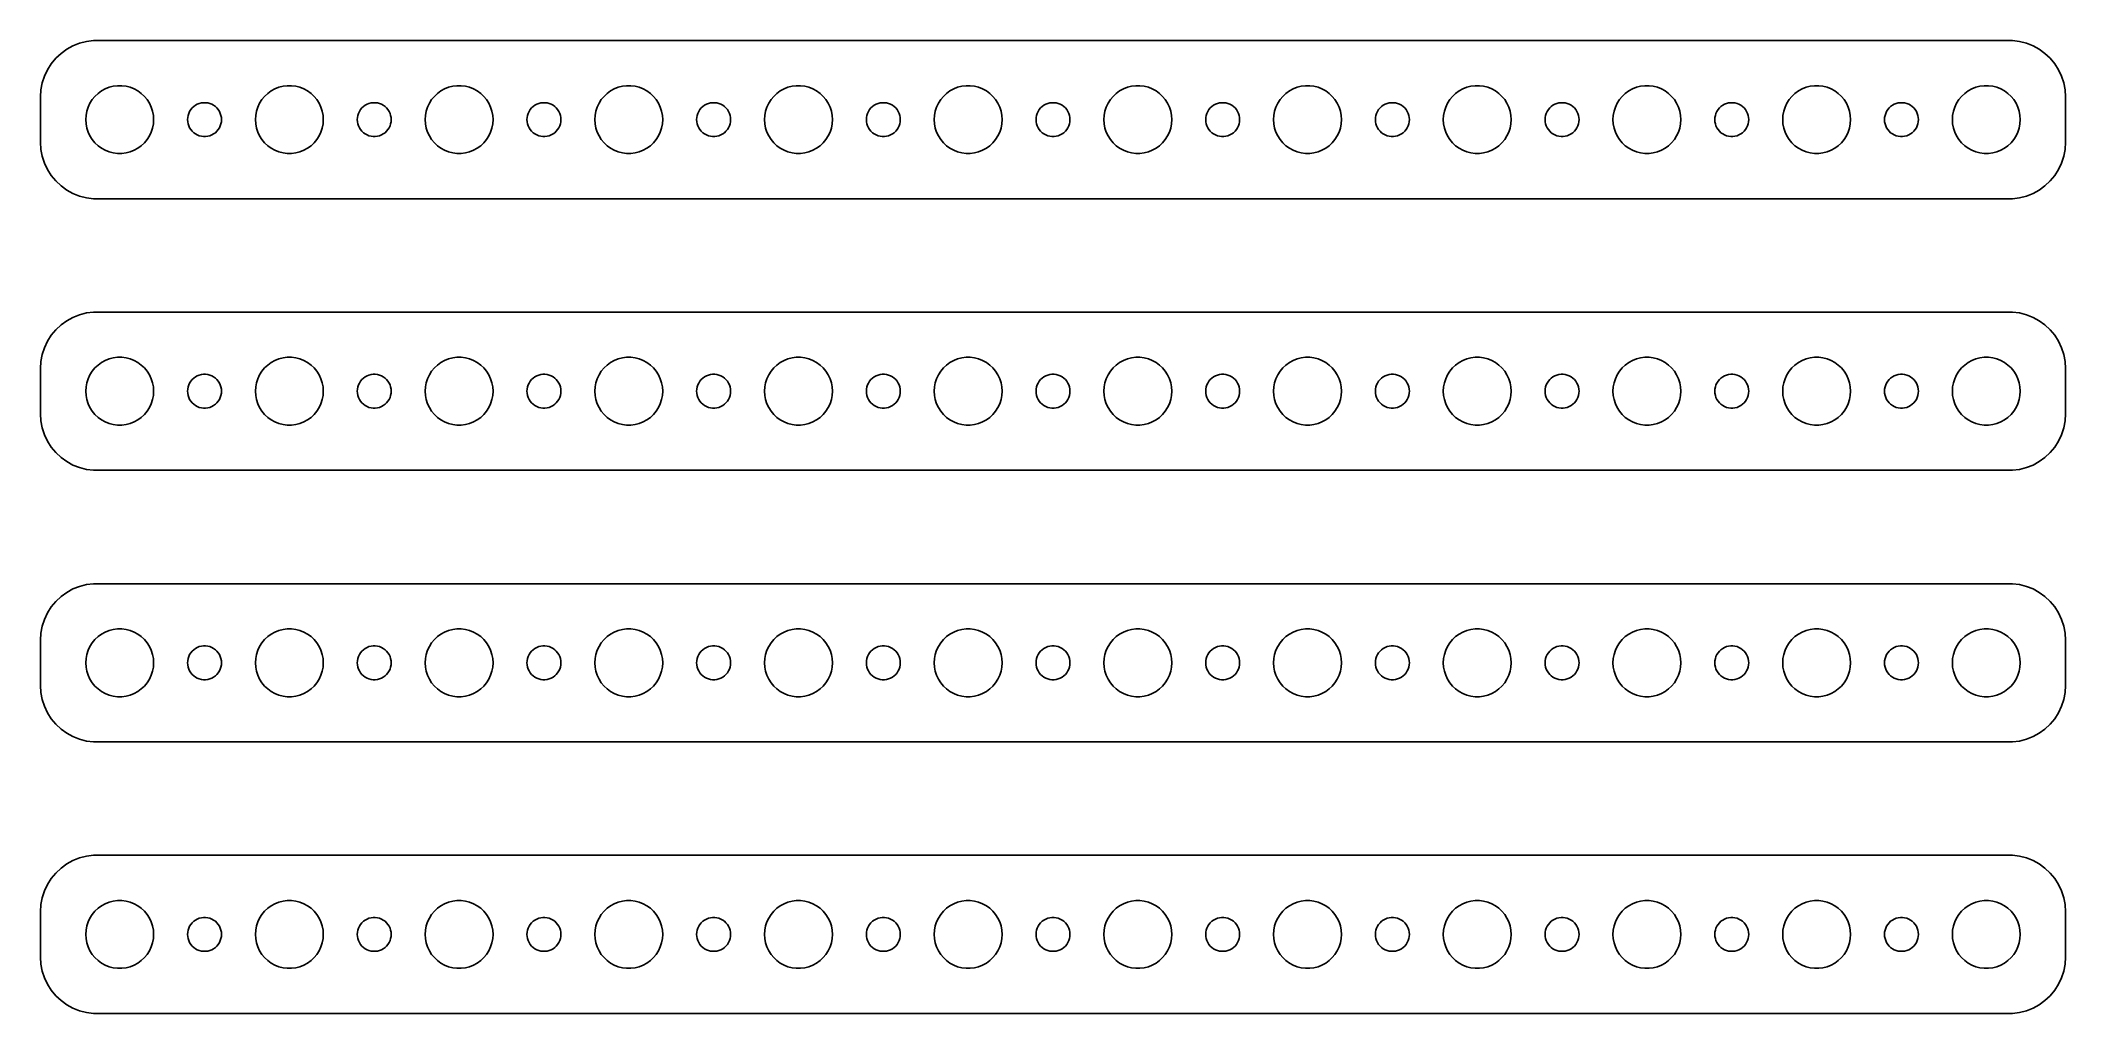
# Model space of a CAD drawing. Header units: metres. Extents: x -90 to 90, y 65 to 151.
import ezdxf

# ---------------------------------------------------------------- set-up
doc = ezdxf.new("R2010")
doc.units = ezdxf.units.M

msp = doc.modelspace()

# ---------------------------------------------------------------- linework, layer by layer
for p, q in [((-86.6289, 150.524), (-87.1791, 150.222)), ((-86.0451, 150.755), (-86.6289, 150.524)), ((-85.4369, 150.911), (-86.0451, 150.755)), ((-84.8139, 150.99), (-85.4369, 150.911)), ((84.8139, 150.99), (-84.8139, 150.99)), ((85.4369, 150.911), (84.8139, 150.99)), ((86.0451, 150.755), (85.4369, 150.911)), ((86.6289, 150.524), (86.0451, 150.755)), ((87.1791, 150.222), (86.6289, 150.524)), ((-88.5451, 148.939), (-88.8815, 148.409)), ((-88.1448, 149.423), (-88.5451, 148.939)), ((-87.6871, 149.853), (-88.1448, 149.423)), ((-87.1791, 150.222), (-87.6871, 149.853)), ((87.6871, 149.853), (87.1791, 150.222)), ((88.1448, 149.423), (87.6871, 149.853)), ((88.5451, 148.939), (88.1448, 149.423)), ((88.8815, 148.409), (88.5451, 148.939)), ((-89.3429, 147.243), (-89.4606, 146.627)), ((-89.1489, 147.841), (-89.3429, 147.243)), ((-88.8815, 148.409), (-89.1489, 147.841)), ((-83.7773, 146.714), (-83.427, 146.853)), ((-83.427, 146.853), (-83.0621, 146.947)), ((-83.0621, 146.947), (-82.6884, 146.994)), ((-82.6884, 146.994), (-82.3116, 146.994)), ((-82.3116, 146.994), (-81.9379, 146.947)), ((-81.9379, 146.947), (-81.573, 146.853)), ((-81.573, 146.853), (-81.2227, 146.714)), ((-68.7773, 146.714), (-68.427, 146.853)), ((-68.427, 146.853), (-68.0621, 146.947)), ((-68.0621, 146.947), (-67.6884, 146.994)), ((-67.6884, 146.994), (-67.3116, 146.994)), ((-67.3116, 146.994), (-66.9379, 146.947)), ((-66.9379, 146.947), (-66.573, 146.853)), ((-66.573, 146.853), (-66.2227, 146.714)), ((-53.7773, 146.714), (-53.427, 146.853)), ((-53.427, 146.853), (-53.0621, 146.947)), ((-53.0621, 146.947), (-52.6884, 146.994)), ((-52.6884, 146.994), (-52.3116, 146.994)), ((-52.3116, 146.994), (-51.9379, 146.947)), ((-51.9379, 146.947), (-51.5729, 146.853)), ((-51.5729, 146.853), (-51.2227, 146.714)), ((-38.7773, 146.714), (-38.427, 146.853)), ((-38.427, 146.853), (-38.0621, 146.947)), ((-38.0621, 146.947), (-37.6884, 146.994)), ((-37.6884, 146.994), (-37.3116, 146.994)), ((-37.3116, 146.994), (-36.9379, 146.947)), ((-36.9379, 146.947), (-36.5729, 146.853)), ((-36.5729, 146.853), (-36.2227, 146.714)), ((-23.7773, 146.714), (-23.427, 146.853)), ((-23.427, 146.853), (-23.0621, 146.947)), ((-23.0621, 146.947), (-22.6884, 146.994)), ((-22.6884, 146.994), (-22.3116, 146.994)), ((-22.3116, 146.994), (-21.9379, 146.947)), ((-21.9379, 146.947), (-21.5729, 146.853)), ((-21.5729, 146.853), (-21.2227, 146.714)), ((-8.77733, 146.714), (-8.42705, 146.853)), ((-8.42705, 146.853), (-8.06213, 146.947)), ((-8.06213, 146.947), (-7.68837, 146.994)), ((-7.68837, 146.994), (-7.31161, 146.994)), ((-7.31161, 146.994), (-6.93785, 146.947)), ((-6.93785, 146.947), (-6.57294, 146.853)), ((-6.57294, 146.853), (-6.22266, 146.714)), ((6.22266, 146.714), (6.57294, 146.853)), ((6.57294, 146.853), (6.93785, 146.947)), ((6.93785, 146.947), (7.31161, 146.994)), ((7.31161, 146.994), (7.68837, 146.994)), ((7.68837, 146.994), (8.06213, 146.947)), ((8.06213, 146.947), (8.42705, 146.853)), ((8.42705, 146.853), (8.77733, 146.714)), ((21.2227, 146.714), (21.5729, 146.853)), ((21.5729, 146.853), (21.9379, 146.947)), ((21.9379, 146.947), (22.3116, 146.994)), ((22.3116, 146.994), (22.6884, 146.994)), ((22.6884, 146.994), (23.0621, 146.947)), ((23.0621, 146.947), (23.427, 146.853)), ((23.427, 146.853), (23.7773, 146.714)), ((36.2227, 146.714), (36.5729, 146.853)), ((36.5729, 146.853), (36.9379, 146.947)), ((36.9379, 146.947), (37.3116, 146.994)), ((37.3116, 146.994), (37.6884, 146.994)), ((37.6884, 146.994), (38.0621, 146.947)), ((38.0621, 146.947), (38.427, 146.853)), ((38.427, 146.853), (38.7773, 146.714)), ((51.2227, 146.714), (51.5729, 146.853)), ((51.5729, 146.853), (51.9379, 146.947)), ((51.9379, 146.947), (52.3116, 146.994)), ((52.3116, 146.994), (52.6884, 146.994)), ((52.6884, 146.994), (53.0621, 146.947)), ((53.0621, 146.947), (53.427, 146.853)), ((53.427, 146.853), (53.7773, 146.714)), ((66.2227, 146.714), (66.573, 146.853)), ((66.573, 146.853), (66.9379, 146.947)), ((66.9379, 146.947), (67.3116, 146.994)), ((67.3116, 146.994), (67.6884, 146.994)), ((67.6884, 146.994), (68.0621, 146.947)), ((68.0621, 146.947), (68.427, 146.853)), ((68.427, 146.853), (68.7773, 146.714)), ((81.2227, 146.714), (81.573, 146.853)), ((81.573, 146.853), (81.9379, 146.947)), ((81.9379, 146.947), (82.3116, 146.994)), ((82.3116, 146.994), (82.6884, 146.994)), ((82.6884, 146.994), (83.0621, 146.947)), ((83.0621, 146.947), (83.427, 146.853)), ((83.427, 146.853), (83.7773, 146.714)), ((89.1489, 147.841), (88.8815, 148.409)), ((89.3429, 147.243), (89.1489, 147.841)), ((89.4606, 146.627), (89.3429, 147.243)), ((-89.4606, 146.627), (-89.5, 146)), ((-89.5, 146), (-89.5, 142)), ((-85.4057, 144.746), (-85.2893, 145.104)), ((-85.2893, 145.104), (-85.1289, 145.445)), ((-85.1289, 145.445), (-84.927, 145.763)), ((-84.927, 145.763), (-84.6869, 146.054)), ((-84.6869, 146.054), (-84.4123, 146.312)), ((-84.4123, 146.312), (-84.1075, 146.533)), ((-84.1075, 146.533), (-83.7773, 146.714)), ((-81.2227, 146.714), (-80.8925, 146.533)), ((-80.8925, 146.533), (-80.5877, 146.312)), ((-80.5877, 146.312), (-80.3131, 146.054)), ((-80.3131, 146.054), (-80.073, 145.763)), ((-80.073, 145.763), (-79.8711, 145.445)), ((-79.8711, 145.445), (-79.7107, 145.104)), ((-79.7107, 145.104), (-79.5943, 144.746)), ((-76.2135, 144.882), (-76.0934, 145.027)), ((-76.0934, 145.027), (-75.9561, 145.156)), ((-75.9561, 145.156), (-75.8037, 145.266)), ((-75.8037, 145.266), (-75.6387, 145.357)), ((-75.6387, 145.357), (-75.4635, 145.427)), ((-75.4635, 145.427), (-75.2811, 145.473)), ((-75.2811, 145.473), (-75.0942, 145.497)), ((-75.0942, 145.497), (-74.9058, 145.497)), ((-74.9058, 145.497), (-74.7189, 145.473)), ((-74.7189, 145.473), (-74.5365, 145.427)), ((-74.5365, 145.427), (-74.3613, 145.357)), ((-74.3613, 145.357), (-74.1963, 145.266)), ((-74.1963, 145.266), (-74.0439, 145.156)), ((-74.0439, 145.156), (-73.9065, 145.027)), ((-73.9065, 145.027), (-73.7865, 144.882)), ((-70.4057, 144.746), (-70.2893, 145.104)), ((-70.2893, 145.104), (-70.1289, 145.445)), ((-70.1289, 145.445), (-69.927, 145.763)), ((-69.927, 145.763), (-69.6869, 146.054)), ((-69.6869, 146.054), (-69.4123, 146.312)), ((-69.4123, 146.312), (-69.1075, 146.533)), ((-69.1075, 146.533), (-68.7773, 146.714)), ((-66.2227, 146.714), (-65.8925, 146.533)), ((-65.8925, 146.533), (-65.5877, 146.312)), ((-65.5877, 146.312), (-65.3131, 146.054)), ((-65.3131, 146.054), (-65.073, 145.763)), ((-65.073, 145.763), (-64.8711, 145.445)), ((-64.8711, 145.445), (-64.7107, 145.104)), ((-64.7107, 145.104), (-64.5943, 144.746)), ((-61.2135, 144.882), (-61.0934, 145.027)), ((-61.0934, 145.027), (-60.9561, 145.156)), ((-60.9561, 145.156), (-60.8037, 145.266)), ((-60.8037, 145.266), (-60.6387, 145.357)), ((-60.6387, 145.357), (-60.4635, 145.427)), ((-60.4635, 145.427), (-60.2811, 145.473)), ((-60.2811, 145.473), (-60.0942, 145.497)), ((-60.0942, 145.497), (-59.9058, 145.497)), ((-59.9058, 145.497), (-59.7189, 145.473)), ((-59.7189, 145.473), (-59.5365, 145.427)), ((-59.5365, 145.427), (-59.3613, 145.357)), ((-59.3613, 145.357), (-59.1963, 145.266)), ((-59.1963, 145.266), (-59.0439, 145.156)), ((-59.0439, 145.156), (-58.9065, 145.027)), ((-58.9065, 145.027), (-58.7865, 144.882)), ((-55.4057, 144.746), (-55.2893, 145.104)), ((-55.2893, 145.104), (-55.1289, 145.445)), ((-55.1289, 145.445), (-54.927, 145.763)), ((-54.927, 145.763), (-54.6869, 146.054)), ((-54.6869, 146.054), (-54.4123, 146.312)), ((-54.4123, 146.312), (-54.1075, 146.533)), ((-54.1075, 146.533), (-53.7773, 146.714)), ((-51.2227, 146.714), (-50.8925, 146.533)), ((-50.8925, 146.533), (-50.5877, 146.312)), ((-50.5877, 146.312), (-50.3131, 146.054)), ((-50.3131, 146.054), (-50.0729, 145.763)), ((-50.0729, 145.763), (-49.8711, 145.445)), ((-49.8711, 145.445), (-49.7107, 145.104)), ((-49.7107, 145.104), (-49.5942, 144.746)), ((-46.2135, 144.882), (-46.0934, 145.027)), ((-46.0934, 145.027), (-45.9561, 145.156)), ((-45.9561, 145.156), (-45.8037, 145.266)), ((-45.8037, 145.266), (-45.6387, 145.357)), ((-45.6387, 145.357), (-45.4635, 145.427)), ((-45.4635, 145.427), (-45.2811, 145.473)), ((-45.2811, 145.473), (-45.0942, 145.497)), ((-45.0942, 145.497), (-44.9058, 145.497)), ((-44.9058, 145.497), (-44.7189, 145.473)), ((-44.7189, 145.473), (-44.5365, 145.427)), ((-44.5365, 145.427), (-44.3613, 145.357)), ((-44.3613, 145.357), (-44.1963, 145.266)), ((-44.1963, 145.266), (-44.0439, 145.156)), ((-44.0439, 145.156), (-43.9065, 145.027)), ((-43.9065, 145.027), (-43.7865, 144.882)), ((-40.4057, 144.746), (-40.2893, 145.104)), ((-40.2893, 145.104), (-40.1289, 145.445)), ((-40.1289, 145.445), (-39.927, 145.763)), ((-39.927, 145.763), (-39.6869, 146.054)), ((-39.6869, 146.054), (-39.4123, 146.312)), ((-39.4123, 146.312), (-39.1075, 146.533)), ((-39.1075, 146.533), (-38.7773, 146.714)), ((-36.2227, 146.714), (-35.8925, 146.533)), ((-35.8925, 146.533), (-35.5877, 146.312)), ((-35.5877, 146.312), (-35.3131, 146.054)), ((-35.3131, 146.054), (-35.0729, 145.763)), ((-35.0729, 145.763), (-34.8711, 145.445)), ((-34.8711, 145.445), (-34.7107, 145.104)), ((-34.7107, 145.104), (-34.5942, 144.746)), ((-31.2135, 144.882), (-31.0934, 145.027)), ((-31.0934, 145.027), (-30.9561, 145.156)), ((-30.9561, 145.156), (-30.8037, 145.266)), ((-30.8037, 145.266), (-30.6387, 145.357)), ((-30.6387, 145.357), (-30.4635, 145.427)), ((-30.4635, 145.427), (-30.2811, 145.473)), ((-30.2811, 145.473), (-30.0942, 145.497)), ((-30.0942, 145.497), (-29.9058, 145.497)), ((-29.9058, 145.497), (-29.7189, 145.473)), ((-29.7189, 145.473), (-29.5365, 145.427)), ((-29.5365, 145.427), (-29.3613, 145.357)), ((-29.3613, 145.357), (-29.1963, 145.266)), ((-29.1963, 145.266), (-29.0439, 145.156)), ((-29.0439, 145.156), (-28.9065, 145.027)), ((-28.9065, 145.027), (-28.7865, 144.882)), ((-25.4057, 144.746), (-25.2893, 145.104)), ((-25.2893, 145.104), (-25.1289, 145.445)), ((-25.1289, 145.445), (-24.927, 145.763)), ((-24.927, 145.763), (-24.6869, 146.054)), ((-24.6869, 146.054), (-24.4123, 146.312)), ((-24.4123, 146.312), (-24.1075, 146.533)), ((-24.1075, 146.533), (-23.7773, 146.714)), ((-21.2227, 146.714), (-20.8925, 146.533)), ((-20.8925, 146.533), (-20.5877, 146.312)), ((-20.5877, 146.312), (-20.3131, 146.054)), ((-20.3131, 146.054), (-20.0729, 145.763)), ((-20.0729, 145.763), (-19.8711, 145.445)), ((-19.8711, 145.445), (-19.7107, 145.104)), ((-19.7107, 145.104), (-19.5942, 144.746)), ((-16.2135, 144.882), (-16.0934, 145.027)), ((-16.0934, 145.027), (-15.9561, 145.156)), ((-15.9561, 145.156), (-15.8037, 145.266)), ((-15.8037, 145.266), (-15.6387, 145.357)), ((-15.6387, 145.357), (-15.4635, 145.427)), ((-15.4635, 145.427), (-15.2811, 145.473)), ((-15.2811, 145.473), (-15.0942, 145.497)), ((-15.0942, 145.497), (-14.9058, 145.497)), ((-14.9058, 145.497), (-14.7189, 145.473)), ((-14.7189, 145.473), (-14.5365, 145.427)), ((-14.5365, 145.427), (-14.3613, 145.357)), ((-14.3613, 145.357), (-14.1963, 145.266)), ((-14.1963, 145.266), (-14.0439, 145.156)), ((-14.0439, 145.156), (-13.9065, 145.027)), ((-13.9065, 145.027), (-13.7865, 144.882)), ((-10.4057, 144.746), (-10.2893, 145.104)), ((-10.2893, 145.104), (-10.1289, 145.445)), ((-10.1289, 145.445), (-9.92705, 145.763)), ((-9.92705, 145.763), (-9.6869, 146.054)), ((-9.6869, 146.054), (-9.41226, 146.312)), ((-9.41226, 146.312), (-9.10747, 146.533)), ((-9.10747, 146.533), (-8.77733, 146.714)), ((-6.22266, 146.714), (-5.89252, 146.533)), ((-5.89252, 146.533), (-5.58772, 146.312)), ((-5.58772, 146.312), (-5.31308, 146.054)), ((-5.31308, 146.054), (-5.07294, 145.763)), ((-5.07294, 145.763), (-4.87108, 145.445)), ((-4.87108, 145.445), (-4.71066, 145.104)), ((-4.71066, 145.104), (-4.59424, 144.746)), ((-1.21352, 144.882), (-1.09344, 145.027)), ((-1.09344, 145.027), (-0.95613, 145.156)), ((-0.95613, 145.156), (-0.80373, 145.266)), ((-0.80373, 145.266), (-0.63866, 145.357)), ((-0.63866, 145.357), (-0.46352, 145.427)), ((-0.46352, 145.427), (-0.28107, 145.473)), ((-0.28107, 145.473), (-0.09418, 145.497)), ((-0.09418, 145.497), (0.09418, 145.497)), ((0.09418, 145.497), (0.28107, 145.473)), ((0.28107, 145.473), (0.46352, 145.427)), ((0.46352, 145.427), (0.63866, 145.357)), ((0.63866, 145.357), (0.80373, 145.266)), ((0.80373, 145.266), (0.95613, 145.156)), ((0.95613, 145.156), (1.09344, 145.027)), ((1.09344, 145.027), (1.21352, 144.882)), ((4.59424, 144.746), (4.71066, 145.104)), ((4.71066, 145.104), (4.87108, 145.445)), ((4.87108, 145.445), (5.07294, 145.763)), ((5.07294, 145.763), (5.31308, 146.054)), ((5.31308, 146.054), (5.58772, 146.312)), ((5.58772, 146.312), (5.89252, 146.533)), ((5.89252, 146.533), (6.22266, 146.714)), ((8.77733, 146.714), (9.10747, 146.533)), ((9.10747, 146.533), (9.41226, 146.312)), ((9.41226, 146.312), (9.6869, 146.054)), ((9.6869, 146.054), (9.92705, 145.763)), ((9.92705, 145.763), (10.1289, 145.445)), ((10.1289, 145.445), (10.2893, 145.104)), ((10.2893, 145.104), (10.4057, 144.746)), ((13.7865, 144.882), (13.9065, 145.027)), ((13.9065, 145.027), (14.0439, 145.156)), ((14.0439, 145.156), (14.1963, 145.266)), ((14.1963, 145.266), (14.3613, 145.357)), ((14.3613, 145.357), (14.5365, 145.427)), ((14.5365, 145.427), (14.7189, 145.473)), ((14.7189, 145.473), (14.9058, 145.497)), ((14.9058, 145.497), (15.0942, 145.497)), ((15.0942, 145.497), (15.2811, 145.473)), ((15.2811, 145.473), (15.4635, 145.427)), ((15.4635, 145.427), (15.6387, 145.357)), ((15.6387, 145.357), (15.8037, 145.266)), ((15.8037, 145.266), (15.9561, 145.156)), ((15.9561, 145.156), (16.0934, 145.027)), ((16.0934, 145.027), (16.2135, 144.882)), ((19.5942, 144.746), (19.7107, 145.104)), ((19.7107, 145.104), (19.8711, 145.445)), ((19.8711, 145.445), (20.0729, 145.763)), ((20.0729, 145.763), (20.3131, 146.054)), ((20.3131, 146.054), (20.5877, 146.312)), ((20.5877, 146.312), (20.8925, 146.533)), ((20.8925, 146.533), (21.2227, 146.714)), ((23.7773, 146.714), (24.1075, 146.533)), ((24.1075, 146.533), (24.4123, 146.312)), ((24.4123, 146.312), (24.6869, 146.054)), ((24.6869, 146.054), (24.927, 145.763)), ((24.927, 145.763), (25.1289, 145.445)), ((25.1289, 145.445), (25.2893, 145.104)), ((25.2893, 145.104), (25.4057, 144.746)), ((28.7865, 144.882), (28.9065, 145.027)), ((28.9065, 145.027), (29.0439, 145.156)), ((29.0439, 145.156), (29.1963, 145.266)), ((29.1963, 145.266), (29.3613, 145.357)), ((29.3613, 145.357), (29.5365, 145.427)), ((29.5365, 145.427), (29.7189, 145.473)), ((29.7189, 145.473), (29.9058, 145.497)), ((29.9058, 145.497), (30.0942, 145.497)), ((30.0942, 145.497), (30.2811, 145.473)), ((30.2811, 145.473), (30.4635, 145.427)), ((30.4635, 145.427), (30.6387, 145.357)), ((30.6387, 145.357), (30.8037, 145.266)), ((30.8037, 145.266), (30.9561, 145.156)), ((30.9561, 145.156), (31.0934, 145.027)), ((31.0934, 145.027), (31.2135, 144.882)), ((34.5942, 144.746), (34.7107, 145.104)), ((34.7107, 145.104), (34.8711, 145.445)), ((34.8711, 145.445), (35.0729, 145.763)), ((35.0729, 145.763), (35.3131, 146.054)), ((35.3131, 146.054), (35.5877, 146.312)), ((35.5877, 146.312), (35.8925, 146.533)), ((35.8925, 146.533), (36.2227, 146.714)), ((38.7773, 146.714), (39.1075, 146.533)), ((39.1075, 146.533), (39.4123, 146.312)), ((39.4123, 146.312), (39.6869, 146.054)), ((39.6869, 146.054), (39.927, 145.763)), ((39.927, 145.763), (40.1289, 145.445)), ((40.1289, 145.445), (40.2893, 145.104)), ((40.2893, 145.104), (40.4057, 144.746)), ((43.7865, 144.882), (43.9065, 145.027)), ((43.9065, 145.027), (44.0439, 145.156)), ((44.0439, 145.156), (44.1963, 145.266)), ((44.1963, 145.266), (44.3613, 145.357)), ((44.3613, 145.357), (44.5365, 145.427)), ((44.5365, 145.427), (44.7189, 145.473)), ((44.7189, 145.473), (44.9058, 145.497)), ((44.9058, 145.497), (45.0942, 145.497)), ((45.0942, 145.497), (45.2811, 145.473)), ((45.2811, 145.473), (45.4635, 145.427)), ((45.4635, 145.427), (45.6387, 145.357)), ((45.6387, 145.357), (45.8037, 145.266)), ((45.8037, 145.266), (45.9561, 145.156)), ((45.9561, 145.156), (46.0934, 145.027)), ((46.0934, 145.027), (46.2135, 144.882)), ((49.5942, 144.746), (49.7107, 145.104)), ((49.7107, 145.104), (49.8711, 145.445)), ((49.8711, 145.445), (50.0729, 145.763)), ((50.0729, 145.763), (50.3131, 146.054)), ((50.3131, 146.054), (50.5877, 146.312)), ((50.5877, 146.312), (50.8925, 146.533)), ((50.8925, 146.533), (51.2227, 146.714)), ((53.7773, 146.714), (54.1075, 146.533)), ((54.1075, 146.533), (54.4123, 146.312)), ((54.4123, 146.312), (54.6869, 146.054)), ((54.6869, 146.054), (54.927, 145.763)), ((54.927, 145.763), (55.1289, 145.445)), ((55.1289, 145.445), (55.2893, 145.104)), ((55.2893, 145.104), (55.4057, 144.746)), ((58.7865, 144.882), (58.9065, 145.027)), ((58.9065, 145.027), (59.0439, 145.156)), ((59.0439, 145.156), (59.1963, 145.266)), ((59.1963, 145.266), (59.3613, 145.357)), ((59.3613, 145.357), (59.5365, 145.427)), ((59.5365, 145.427), (59.7189, 145.473)), ((59.7189, 145.473), (59.9058, 145.497)), ((59.9058, 145.497), (60.0942, 145.497)), ((60.0942, 145.497), (60.2811, 145.473)), ((60.2811, 145.473), (60.4635, 145.427)), ((60.4635, 145.427), (60.6387, 145.357)), ((60.6387, 145.357), (60.8037, 145.266)), ((60.8037, 145.266), (60.9561, 145.156)), ((60.9561, 145.156), (61.0934, 145.027)), ((61.0934, 145.027), (61.2135, 144.882)), ((64.5943, 144.746), (64.7107, 145.104)), ((64.7107, 145.104), (64.8711, 145.445)), ((64.8711, 145.445), (65.073, 145.763)), ((65.073, 145.763), (65.3131, 146.054)), ((65.3131, 146.054), (65.5877, 146.312)), ((65.5877, 146.312), (65.8925, 146.533)), ((65.8925, 146.533), (66.2227, 146.714)), ((68.7773, 146.714), (69.1075, 146.533)), ((69.1075, 146.533), (69.4123, 146.312)), ((69.4123, 146.312), (69.6869, 146.054)), ((69.6869, 146.054), (69.927, 145.763)), ((69.927, 145.763), (70.1289, 145.445)), ((70.1289, 145.445), (70.2893, 145.104)), ((70.2893, 145.104), (70.4057, 144.746)), ((73.7865, 144.882), (73.9065, 145.027)), ((73.9065, 145.027), (74.0439, 145.156)), ((74.0439, 145.156), (74.1963, 145.266)), ((74.1963, 145.266), (74.3613, 145.357)), ((74.3613, 145.357), (74.5365, 145.427)), ((74.5365, 145.427), (74.7189, 145.473)), ((74.7189, 145.473), (74.9058, 145.497)), ((74.9058, 145.497), (75.0942, 145.497)), ((75.0942, 145.497), (75.2811, 145.473)), ((75.2811, 145.473), (75.4635, 145.427)), ((75.4635, 145.427), (75.6387, 145.357)), ((75.6387, 145.357), (75.8037, 145.266)), ((75.8037, 145.266), (75.9561, 145.156)), ((75.9561, 145.156), (76.0934, 145.027)), ((76.0934, 145.027), (76.2135, 144.882)), ((79.5943, 144.746), (79.7107, 145.104)), ((79.7107, 145.104), (79.8711, 145.445)), ((79.8711, 145.445), (80.073, 145.763)), ((80.073, 145.763), (80.3131, 146.054)), ((80.3131, 146.054), (80.5877, 146.312)), ((80.5877, 146.312), (80.8925, 146.533)), ((80.8925, 146.533), (81.2227, 146.714)), ((83.7773, 146.714), (84.1075, 146.533)), ((84.1075, 146.533), (84.4123, 146.312)), ((84.4123, 146.312), (84.6869, 146.054)), ((84.6869, 146.054), (84.927, 145.763)), ((84.927, 145.763), (85.1289, 145.445)), ((85.1289, 145.445), (85.2893, 145.104)), ((85.2893, 145.104), (85.4057, 144.746)), ((89.5, 146), (89.4606, 146.627)), ((89.5, 142), (89.5, 146)), ((-85.5, 144), (-85.4763, 144.376)), ((-85.4763, 143.624), (-85.5, 144)), ((-85.4763, 144.376), (-85.4057, 144.746)), ((-85.4057, 143.254), (-85.4763, 143.624)), ((-85.2893, 142.896), (-85.4057, 143.254)), ((-79.5943, 143.254), (-79.7107, 142.896)), ((-79.5943, 144.746), (-79.5237, 144.376)), ((-79.5237, 143.624), (-79.5943, 143.254)), ((-79.5237, 144.376), (-79.5, 144)), ((-79.5, 144), (-79.5237, 143.624)), ((-76.5, 144), (-76.4882, 144.188)), ((-76.4882, 143.812), (-76.5, 144)), ((-76.4882, 144.188), (-76.4529, 144.373)), ((-76.4529, 143.627), (-76.4882, 143.812)), ((-76.4529, 144.373), (-76.3947, 144.552)), ((-76.3947, 143.448), (-76.4529, 143.627)), ((-76.3947, 144.552), (-76.3145, 144.723)), ((-76.3145, 143.277), (-76.3947, 143.448)), ((-76.3145, 144.723), (-76.2135, 144.882)), ((-76.2135, 143.118), (-76.3145, 143.277)), ((-73.7865, 144.882), (-73.6855, 144.723)), ((-73.6855, 143.277), (-73.7865, 143.118)), ((-73.6855, 144.723), (-73.6053, 144.552)), ((-73.6053, 143.448), (-73.6855, 143.277)), ((-73.6053, 144.552), (-73.5471, 144.373)), ((-73.5471, 143.627), (-73.6053, 143.448)), ((-73.5471, 144.373), (-73.5118, 144.188)), ((-73.5118, 143.812), (-73.5471, 143.627)), ((-73.5118, 144.188), (-73.5, 144)), ((-73.5, 144), (-73.5118, 143.812)), ((-70.5, 144), (-70.4763, 144.376)), ((-70.4763, 143.624), (-70.5, 144)), ((-70.4763, 144.376), (-70.4057, 144.746)), ((-70.4057, 143.254), (-70.4763, 143.624)), ((-70.2893, 142.896), (-70.4057, 143.254)), ((-64.5943, 143.254), (-64.7107, 142.896)), ((-64.5943, 144.746), (-64.5237, 144.376)), ((-64.5237, 143.624), (-64.5943, 143.254)), ((-64.5237, 144.376), (-64.5, 144)), ((-64.5, 144), (-64.5237, 143.624)), ((-61.5, 144), (-61.4882, 144.188)), ((-61.4882, 143.812), (-61.5, 144)), ((-61.4882, 144.188), (-61.4529, 144.373)), ((-61.4529, 143.627), (-61.4882, 143.812)), ((-61.4529, 144.373), (-61.3947, 144.552)), ((-61.3947, 143.448), (-61.4529, 143.627)), ((-61.3947, 144.552), (-61.3145, 144.723)), ((-61.3145, 143.277), (-61.3947, 143.448)), ((-61.3145, 144.723), (-61.2135, 144.882)), ((-61.2135, 143.118), (-61.3145, 143.277)), ((-58.7865, 144.882), (-58.6855, 144.723)), ((-58.6855, 143.277), (-58.7865, 143.118)), ((-58.6855, 144.723), (-58.6053, 144.552)), ((-58.6053, 143.448), (-58.6855, 143.277)), ((-58.6053, 144.552), (-58.5471, 144.373)), ((-58.5471, 143.627), (-58.6053, 143.448)), ((-58.5471, 144.373), (-58.5118, 144.188)), ((-58.5118, 143.812), (-58.5471, 143.627)), ((-58.5118, 144.188), (-58.5, 144)), ((-58.5, 144), (-58.5118, 143.812)), ((-55.5, 144), (-55.4763, 144.376)), ((-55.4763, 143.624), (-55.5, 144)), ((-55.4763, 144.376), (-55.4057, 144.746)), ((-55.4057, 143.254), (-55.4763, 143.624)), ((-55.2893, 142.896), (-55.4057, 143.254)), ((-49.5942, 143.254), (-49.7107, 142.896)), ((-49.5942, 144.746), (-49.5237, 144.376)), ((-49.5237, 143.624), (-49.5942, 143.254)), ((-49.5237, 144.376), (-49.5, 144)), ((-49.5, 144), (-49.5237, 143.624)), ((-46.5, 144), (-46.4882, 144.188)), ((-46.4882, 143.812), (-46.5, 144)), ((-46.4882, 144.188), (-46.4529, 144.373)), ((-46.4529, 143.627), (-46.4882, 143.812)), ((-46.4529, 144.373), (-46.3947, 144.552)), ((-46.3947, 143.448), (-46.4529, 143.627)), ((-46.3947, 144.552), (-46.3145, 144.723)), ((-46.3145, 143.277), (-46.3947, 143.448)), ((-46.3145, 144.723), (-46.2135, 144.882)), ((-46.2135, 143.118), (-46.3145, 143.277)), ((-43.7865, 144.882), (-43.6855, 144.723)), ((-43.6855, 143.277), (-43.7865, 143.118)), ((-43.6855, 144.723), (-43.6053, 144.552)), ((-43.6053, 143.448), (-43.6855, 143.277)), ((-43.6053, 144.552), (-43.5471, 144.373)), ((-43.5471, 143.627), (-43.6053, 143.448)), ((-43.5471, 144.373), (-43.5118, 144.188)), ((-43.5118, 143.812), (-43.5471, 143.627)), ((-43.5118, 144.188), (-43.5, 144)), ((-43.5, 144), (-43.5118, 143.812)), ((-40.5, 144), (-40.4763, 144.376)), ((-40.4763, 143.624), (-40.5, 144)), ((-40.4763, 144.376), (-40.4057, 144.746)), ((-40.4057, 143.254), (-40.4763, 143.624)), ((-40.2893, 142.896), (-40.4057, 143.254)), ((-34.5942, 143.254), (-34.7107, 142.896)), ((-34.5942, 144.746), (-34.5237, 144.376)), ((-34.5237, 143.624), (-34.5942, 143.254)), ((-34.5237, 144.376), (-34.5, 144)), ((-34.5, 144), (-34.5237, 143.624)), ((-31.5, 144), (-31.4882, 144.188)), ((-31.4882, 143.812), (-31.5, 144)), ((-31.4882, 144.188), (-31.4529, 144.373)), ((-31.4529, 143.627), (-31.4882, 143.812)), ((-31.4529, 144.373), (-31.3947, 144.552)), ((-31.3947, 143.448), (-31.4529, 143.627)), ((-31.3947, 144.552), (-31.3145, 144.723)), ((-31.3145, 143.277), (-31.3947, 143.448)), ((-31.3145, 144.723), (-31.2135, 144.882)), ((-31.2135, 143.118), (-31.3145, 143.277)), ((-28.7865, 144.882), (-28.6855, 144.723)), ((-28.6855, 143.277), (-28.7865, 143.118)), ((-28.6855, 144.723), (-28.6053, 144.552)), ((-28.6053, 143.448), (-28.6855, 143.277)), ((-28.6053, 144.552), (-28.5471, 144.373)), ((-28.5471, 143.627), (-28.6053, 143.448)), ((-28.5471, 144.373), (-28.5118, 144.188)), ((-28.5118, 143.812), (-28.5471, 143.627)), ((-28.5118, 144.188), (-28.5, 144)), ((-28.5, 144), (-28.5118, 143.812)), ((-25.5, 144), (-25.4763, 144.376)), ((-25.4763, 143.624), (-25.5, 144)), ((-25.4763, 144.376), (-25.4057, 144.746)), ((-25.4057, 143.254), (-25.4763, 143.624)), ((-25.2893, 142.896), (-25.4057, 143.254)), ((-19.5942, 143.254), (-19.7107, 142.896)), ((-19.5942, 144.746), (-19.5237, 144.376)), ((-19.5237, 143.624), (-19.5942, 143.254)), ((-19.5237, 144.376), (-19.5, 144)), ((-19.5, 144), (-19.5237, 143.624)), ((-16.5, 144), (-16.4882, 144.188)), ((-16.4882, 143.812), (-16.5, 144)), ((-16.4882, 144.188), (-16.4529, 144.373)), ((-16.4529, 143.627), (-16.4882, 143.812)), ((-16.4529, 144.373), (-16.3947, 144.552)), ((-16.3947, 143.448), (-16.4529, 143.627)), ((-16.3947, 144.552), (-16.3145, 144.723)), ((-16.3145, 143.277), (-16.3947, 143.448)), ((-16.3145, 144.723), (-16.2135, 144.882)), ((-16.2135, 143.118), (-16.3145, 143.277)), ((-13.7865, 144.882), (-13.6855, 144.723)), ((-13.6855, 143.277), (-13.7865, 143.118)), ((-13.6855, 144.723), (-13.6053, 144.552)), ((-13.6053, 143.448), (-13.6855, 143.277)), ((-13.6053, 144.552), (-13.5471, 144.373)), ((-13.5471, 143.627), (-13.6053, 143.448)), ((-13.5471, 144.373), (-13.5118, 144.188)), ((-13.5118, 143.812), (-13.5471, 143.627)), ((-13.5118, 144.188), (-13.5, 144)), ((-13.5, 144), (-13.5118, 143.812)), ((-10.5, 144), (-10.4763, 144.376)), ((-10.4763, 143.624), (-10.5, 144)), ((-10.4763, 144.376), (-10.4057, 144.746)), ((-10.4057, 143.254), (-10.4763, 143.624)), ((-10.2893, 142.896), (-10.4057, 143.254)), ((-4.59424, 143.254), (-4.71066, 142.896)), ((-4.59424, 144.746), (-4.52365, 144.376)), ((-4.52365, 143.624), (-4.59424, 143.254)), ((-4.52365, 144.376), (-4.5, 144)), ((-4.5, 144), (-4.52365, 143.624)), ((-1.5, 144), (-1.48816, 144.188)), ((-1.48816, 143.812), (-1.5, 144)), ((-1.48816, 144.188), (-1.45287, 144.373)), ((-1.45287, 143.627), (-1.48816, 143.812)), ((-1.45287, 144.373), (-1.39465, 144.552)), ((-1.39465, 143.448), (-1.45287, 143.627)), ((-1.39465, 144.552), (-1.31445, 144.723)), ((-1.31445, 143.277), (-1.39465, 143.448)), ((-1.31445, 144.723), (-1.21352, 144.882)), ((-1.21352, 143.118), (-1.31445, 143.277)), ((1.21352, 144.882), (1.31445, 144.723)), ((1.31445, 143.277), (1.21352, 143.118)), ((1.31445, 144.723), (1.39465, 144.552)), ((1.39465, 143.448), (1.31445, 143.277)), ((1.39465, 144.552), (1.45287, 144.373)), ((1.45287, 143.627), (1.39465, 143.448)), ((1.45287, 144.373), (1.48816, 144.188)), ((1.48816, 143.812), (1.45287, 143.627)), ((1.48816, 144.188), (1.5, 144)), ((1.5, 144), (1.48816, 143.812)), ((4.5, 144), (4.52365, 144.376)), ((4.52365, 143.624), (4.5, 144)), ((4.52365, 144.376), (4.59424, 144.746)), ((4.59424, 143.254), (4.52365, 143.624)), ((4.71066, 142.896), (4.59424, 143.254)), ((10.4057, 143.254), (10.2893, 142.896)), ((10.4057, 144.746), (10.4763, 144.376)), ((10.4763, 143.624), (10.4057, 143.254)), ((10.4763, 144.376), (10.5, 144)), ((10.5, 144), (10.4763, 143.624)), ((13.5, 144), (13.5118, 144.188)), ((13.5118, 143.812), (13.5, 144)), ((13.5118, 144.188), (13.5471, 144.373)), ((13.5471, 143.627), (13.5118, 143.812)), ((13.5471, 144.373), (13.6053, 144.552)), ((13.6053, 143.448), (13.5471, 143.627)), ((13.6053, 144.552), (13.6855, 144.723)), ((13.6855, 143.277), (13.6053, 143.448)), ((13.6855, 144.723), (13.7865, 144.882)), ((13.7865, 143.118), (13.6855, 143.277)), ((16.2135, 144.882), (16.3145, 144.723)), ((16.3145, 143.277), (16.2135, 143.118)), ((16.3145, 144.723), (16.3947, 144.552)), ((16.3947, 143.448), (16.3145, 143.277)), ((16.3947, 144.552), (16.4529, 144.373)), ((16.4529, 143.627), (16.3947, 143.448)), ((16.4529, 144.373), (16.4882, 144.188)), ((16.4882, 143.812), (16.4529, 143.627)), ((16.4882, 144.188), (16.5, 144)), ((16.5, 144), (16.4882, 143.812)), ((19.5, 144), (19.5237, 144.376)), ((19.5237, 143.624), (19.5, 144)), ((19.5237, 144.376), (19.5942, 144.746)), ((19.5942, 143.254), (19.5237, 143.624)), ((19.7107, 142.896), (19.5942, 143.254)), ((25.4057, 143.254), (25.2893, 142.896)), ((25.4057, 144.746), (25.4763, 144.376)), ((25.4763, 143.624), (25.4057, 143.254)), ((25.4763, 144.376), (25.5, 144)), ((25.5, 144), (25.4763, 143.624)), ((28.5, 144), (28.5118, 144.188)), ((28.5118, 143.812), (28.5, 144)), ((28.5118, 144.188), (28.5471, 144.373)), ((28.5471, 143.627), (28.5118, 143.812)), ((28.5471, 144.373), (28.6053, 144.552)), ((28.6053, 143.448), (28.5471, 143.627)), ((28.6053, 144.552), (28.6855, 144.723)), ((28.6855, 143.277), (28.6053, 143.448)), ((28.6855, 144.723), (28.7865, 144.882)), ((28.7865, 143.118), (28.6855, 143.277)), ((31.2135, 144.882), (31.3145, 144.723)), ((31.3145, 143.277), (31.2135, 143.118)), ((31.3145, 144.723), (31.3947, 144.552)), ((31.3947, 143.448), (31.3145, 143.277)), ((31.3947, 144.552), (31.4529, 144.373)), ((31.4529, 143.627), (31.3947, 143.448)), ((31.4529, 144.373), (31.4882, 144.188)), ((31.4882, 143.812), (31.4529, 143.627)), ((31.4882, 144.188), (31.5, 144)), ((31.5, 144), (31.4882, 143.812)), ((34.5, 144), (34.5237, 144.376)), ((34.5237, 143.624), (34.5, 144)), ((34.5237, 144.376), (34.5942, 144.746)), ((34.5942, 143.254), (34.5237, 143.624)), ((34.7107, 142.896), (34.5942, 143.254)), ((40.4057, 143.254), (40.2893, 142.896)), ((40.4057, 144.746), (40.4763, 144.376)), ((40.4763, 143.624), (40.4057, 143.254)), ((40.4763, 144.376), (40.5, 144)), ((40.5, 144), (40.4763, 143.624)), ((43.5, 144), (43.5118, 144.188)), ((43.5118, 143.812), (43.5, 144)), ((43.5118, 144.188), (43.5471, 144.373)), ((43.5471, 143.627), (43.5118, 143.812)), ((43.5471, 144.373), (43.6053, 144.552)), ((43.6053, 143.448), (43.5471, 143.627)), ((43.6053, 144.552), (43.6855, 144.723)), ((43.6855, 143.277), (43.6053, 143.448)), ((43.6855, 144.723), (43.7865, 144.882)), ((43.7865, 143.118), (43.6855, 143.277)), ((46.2135, 144.882), (46.3145, 144.723)), ((46.3145, 143.277), (46.2135, 143.118)), ((46.3145, 144.723), (46.3947, 144.552)), ((46.3947, 143.448), (46.3145, 143.277)), ((46.3947, 144.552), (46.4529, 144.373)), ((46.4529, 143.627), (46.3947, 143.448)), ((46.4529, 144.373), (46.4882, 144.188)), ((46.4882, 143.812), (46.4529, 143.627)), ((46.4882, 144.188), (46.5, 144)), ((46.5, 144), (46.4882, 143.812)), ((49.5, 144), (49.5237, 144.376)), ((49.5237, 143.624), (49.5, 144)), ((49.5237, 144.376), (49.5942, 144.746)), ((49.5942, 143.254), (49.5237, 143.624)), ((49.7107, 142.896), (49.5942, 143.254)), ((55.4057, 143.254), (55.2893, 142.896)), ((55.4057, 144.746), (55.4763, 144.376)), ((55.4763, 143.624), (55.4057, 143.254)), ((55.4763, 144.376), (55.5, 144)), ((55.5, 144), (55.4763, 143.624)), ((58.5, 144), (58.5118, 144.188)), ((58.5118, 143.812), (58.5, 144)), ((58.5118, 144.188), (58.5471, 144.373)), ((58.5471, 143.627), (58.5118, 143.812)), ((58.5471, 144.373), (58.6053, 144.552)), ((58.6053, 143.448), (58.5471, 143.627)), ((58.6053, 144.552), (58.6855, 144.723)), ((58.6855, 143.277), (58.6053, 143.448)), ((58.6855, 144.723), (58.7865, 144.882)), ((58.7865, 143.118), (58.6855, 143.277)), ((61.2135, 144.882), (61.3145, 144.723)), ((61.3145, 143.277), (61.2135, 143.118)), ((61.3145, 144.723), (61.3947, 144.552)), ((61.3947, 143.448), (61.3145, 143.277)), ((61.3947, 144.552), (61.4529, 144.373)), ((61.4529, 143.627), (61.3947, 143.448)), ((61.4529, 144.373), (61.4882, 144.188)), ((61.4882, 143.812), (61.4529, 143.627)), ((61.4882, 144.188), (61.5, 144)), ((61.5, 144), (61.4882, 143.812)), ((64.5, 144), (64.5237, 144.376)), ((64.5237, 143.624), (64.5, 144)), ((64.5237, 144.376), (64.5943, 144.746)), ((64.5943, 143.254), (64.5237, 143.624)), ((64.7107, 142.896), (64.5943, 143.254)), ((70.4057, 143.254), (70.2893, 142.896)), ((70.4057, 144.746), (70.4763, 144.376)), ((70.4763, 143.624), (70.4057, 143.254)), ((70.4763, 144.376), (70.5, 144)), ((70.5, 144), (70.4763, 143.624)), ((73.5, 144), (73.5118, 144.188)), ((73.5118, 143.812), (73.5, 144)), ((73.5118, 144.188), (73.5471, 144.373)), ((73.5471, 143.627), (73.5118, 143.812)), ((73.5471, 144.373), (73.6053, 144.552)), ((73.6053, 143.448), (73.5471, 143.627)), ((73.6053, 144.552), (73.6855, 144.723)), ((73.6855, 143.277), (73.6053, 143.448)), ((73.6855, 144.723), (73.7865, 144.882)), ((73.7865, 143.118), (73.6855, 143.277)), ((76.2135, 144.882), (76.3145, 144.723)), ((76.3145, 143.277), (76.2135, 143.118)), ((76.3145, 144.723), (76.3947, 144.552)), ((76.3947, 143.448), (76.3145, 143.277)), ((76.3947, 144.552), (76.4529, 144.373)), ((76.4529, 143.627), (76.3947, 143.448)), ((76.4529, 144.373), (76.4882, 144.188)), ((76.4882, 143.812), (76.4529, 143.627)), ((76.4882, 144.188), (76.5, 144)), ((76.5, 144), (76.4882, 143.812)), ((79.5, 144), (79.5237, 144.376)), ((79.5237, 143.624), (79.5, 144)), ((79.5237, 144.376), (79.5943, 144.746)), ((79.5943, 143.254), (79.5237, 143.624)), ((79.7107, 142.896), (79.5943, 143.254)), ((85.4057, 143.254), (85.2893, 142.896)), ((85.4057, 144.746), (85.4763, 144.376)), ((85.4763, 143.624), (85.4057, 143.254)), ((85.4763, 144.376), (85.5, 144)), ((85.5, 144), (85.4763, 143.624)), ((-89.5, 142), (-89.4606, 141.373)), ((-85.1289, 142.555), (-85.2893, 142.896)), ((-84.927, 142.237), (-85.1289, 142.555)), ((-84.6869, 141.946), (-84.927, 142.237)), ((-84.4123, 141.688), (-84.6869, 141.946)), ((-84.1075, 141.467), (-84.4123, 141.688)), ((-83.7773, 141.286), (-84.1075, 141.467)), ((-80.8925, 141.467), (-81.2227, 141.286)), ((-80.5877, 141.688), (-80.8925, 141.467)), ((-80.3131, 141.946), (-80.5877, 141.688)), ((-80.073, 142.237), (-80.3131, 141.946)), ((-79.8711, 142.555), (-80.073, 142.237)), ((-79.7107, 142.896), (-79.8711, 142.555)), ((-76.0934, 142.973), (-76.2135, 143.118)), ((-75.9561, 142.844), (-76.0934, 142.973)), ((-75.8037, 142.734), (-75.9561, 142.844)), ((-75.6387, 142.643), (-75.8037, 142.734)), ((-75.4635, 142.573), (-75.6387, 142.643)), ((-75.2811, 142.527), (-75.4635, 142.573)), ((-75.0942, 142.503), (-75.2811, 142.527)), ((-74.9058, 142.503), (-75.0942, 142.503)), ((-74.7189, 142.527), (-74.9058, 142.503)), ((-74.5365, 142.573), (-74.7189, 142.527)), ((-74.3613, 142.643), (-74.5365, 142.573)), ((-74.1963, 142.734), (-74.3613, 142.643)), ((-74.0439, 142.844), (-74.1963, 142.734)), ((-73.9065, 142.973), (-74.0439, 142.844)), ((-73.7865, 143.118), (-73.9065, 142.973)), ((-70.1289, 142.555), (-70.2893, 142.896)), ((-69.927, 142.237), (-70.1289, 142.555)), ((-69.6869, 141.946), (-69.927, 142.237)), ((-69.4123, 141.688), (-69.6869, 141.946)), ((-69.1075, 141.467), (-69.4123, 141.688)), ((-68.7773, 141.286), (-69.1075, 141.467)), ((-65.8925, 141.467), (-66.2227, 141.286)), ((-65.5877, 141.688), (-65.8925, 141.467)), ((-65.3131, 141.946), (-65.5877, 141.688)), ((-65.073, 142.237), (-65.3131, 141.946)), ((-64.8711, 142.555), (-65.073, 142.237)), ((-64.7107, 142.896), (-64.8711, 142.555)), ((-61.0934, 142.973), (-61.2135, 143.118)), ((-60.9561, 142.844), (-61.0934, 142.973)), ((-60.8037, 142.734), (-60.9561, 142.844)), ((-60.6387, 142.643), (-60.8037, 142.734)), ((-60.4635, 142.573), (-60.6387, 142.643)), ((-60.2811, 142.527), (-60.4635, 142.573)), ((-60.0942, 142.503), (-60.2811, 142.527)), ((-59.9058, 142.503), (-60.0942, 142.503)), ((-59.7189, 142.527), (-59.9058, 142.503)), ((-59.5365, 142.573), (-59.7189, 142.527)), ((-59.3613, 142.643), (-59.5365, 142.573)), ((-59.1963, 142.734), (-59.3613, 142.643)), ((-59.0439, 142.844), (-59.1963, 142.734)), ((-58.9065, 142.973), (-59.0439, 142.844)), ((-58.7865, 143.118), (-58.9065, 142.973)), ((-55.1289, 142.555), (-55.2893, 142.896)), ((-54.927, 142.237), (-55.1289, 142.555)), ((-54.6869, 141.946), (-54.927, 142.237)), ((-54.4123, 141.688), (-54.6869, 141.946)), ((-54.1075, 141.467), (-54.4123, 141.688)), ((-53.7773, 141.286), (-54.1075, 141.467)), ((-50.8925, 141.467), (-51.2227, 141.286)), ((-50.5877, 141.688), (-50.8925, 141.467)), ((-50.3131, 141.946), (-50.5877, 141.688)), ((-50.0729, 142.237), (-50.3131, 141.946)), ((-49.8711, 142.555), (-50.0729, 142.237)), ((-49.7107, 142.896), (-49.8711, 142.555)), ((-46.0934, 142.973), (-46.2135, 143.118)), ((-45.9561, 142.844), (-46.0934, 142.973)), ((-45.8037, 142.734), (-45.9561, 142.844)), ((-45.6387, 142.643), (-45.8037, 142.734)), ((-45.4635, 142.573), (-45.6387, 142.643)), ((-45.2811, 142.527), (-45.4635, 142.573)), ((-45.0942, 142.503), (-45.2811, 142.527)), ((-44.9058, 142.503), (-45.0942, 142.503)), ((-44.7189, 142.527), (-44.9058, 142.503)), ((-44.5365, 142.573), (-44.7189, 142.527)), ((-44.3613, 142.643), (-44.5365, 142.573)), ((-44.1963, 142.734), (-44.3613, 142.643)), ((-44.0439, 142.844), (-44.1963, 142.734)), ((-43.9065, 142.973), (-44.0439, 142.844)), ((-43.7865, 143.118), (-43.9065, 142.973)), ((-40.1289, 142.555), (-40.2893, 142.896)), ((-39.927, 142.237), (-40.1289, 142.555)), ((-39.6869, 141.946), (-39.927, 142.237)), ((-39.4123, 141.688), (-39.6869, 141.946)), ((-39.1075, 141.467), (-39.4123, 141.688)), ((-38.7773, 141.286), (-39.1075, 141.467)), ((-35.8925, 141.467), (-36.2227, 141.286)), ((-35.5877, 141.688), (-35.8925, 141.467)), ((-35.3131, 141.946), (-35.5877, 141.688)), ((-35.0729, 142.237), (-35.3131, 141.946)), ((-34.8711, 142.555), (-35.0729, 142.237)), ((-34.7107, 142.896), (-34.8711, 142.555)), ((-31.0934, 142.973), (-31.2135, 143.118)), ((-30.9561, 142.844), (-31.0934, 142.973)), ((-30.8037, 142.734), (-30.9561, 142.844)), ((-30.6387, 142.643), (-30.8037, 142.734)), ((-30.4635, 142.573), (-30.6387, 142.643)), ((-30.2811, 142.527), (-30.4635, 142.573)), ((-30.0942, 142.503), (-30.2811, 142.527)), ((-29.9058, 142.503), (-30.0942, 142.503)), ((-29.7189, 142.527), (-29.9058, 142.503)), ((-29.5365, 142.573), (-29.7189, 142.527)), ((-29.3613, 142.643), (-29.5365, 142.573)), ((-29.1963, 142.734), (-29.3613, 142.643)), ((-29.0439, 142.844), (-29.1963, 142.734)), ((-28.9065, 142.973), (-29.0439, 142.844)), ((-28.7865, 143.118), (-28.9065, 142.973)), ((-25.1289, 142.555), (-25.2893, 142.896)), ((-24.927, 142.237), (-25.1289, 142.555)), ((-24.6869, 141.946), (-24.927, 142.237)), ((-24.4123, 141.688), (-24.6869, 141.946)), ((-24.1075, 141.467), (-24.4123, 141.688)), ((-23.7773, 141.286), (-24.1075, 141.467)), ((-20.8925, 141.467), (-21.2227, 141.286)), ((-20.5877, 141.688), (-20.8925, 141.467)), ((-20.3131, 141.946), (-20.5877, 141.688)), ((-20.0729, 142.237), (-20.3131, 141.946)), ((-19.8711, 142.555), (-20.0729, 142.237)), ((-19.7107, 142.896), (-19.8711, 142.555)), ((-16.0934, 142.973), (-16.2135, 143.118)), ((-15.9561, 142.844), (-16.0934, 142.973)), ((-15.8037, 142.734), (-15.9561, 142.844)), ((-15.6387, 142.643), (-15.8037, 142.734)), ((-15.4635, 142.573), (-15.6387, 142.643)), ((-15.2811, 142.527), (-15.4635, 142.573)), ((-15.0942, 142.503), (-15.2811, 142.527)), ((-14.9058, 142.503), (-15.0942, 142.503)), ((-14.7189, 142.527), (-14.9058, 142.503)), ((-14.5365, 142.573), (-14.7189, 142.527)), ((-14.3613, 142.643), (-14.5365, 142.573)), ((-14.1963, 142.734), (-14.3613, 142.643)), ((-14.0439, 142.844), (-14.1963, 142.734)), ((-13.9065, 142.973), (-14.0439, 142.844)), ((-13.7865, 143.118), (-13.9065, 142.973)), ((-10.1289, 142.555), (-10.2893, 142.896)), ((-9.92705, 142.237), (-10.1289, 142.555)), ((-9.6869, 141.946), (-9.92705, 142.237)), ((-9.41226, 141.688), (-9.6869, 141.946)), ((-9.10747, 141.467), (-9.41226, 141.688)), ((-8.77733, 141.286), (-9.10747, 141.467)), ((-5.89252, 141.467), (-6.22266, 141.286)), ((-5.58772, 141.688), (-5.89252, 141.467)), ((-5.31308, 141.946), (-5.58772, 141.688)), ((-5.07294, 142.237), (-5.31308, 141.946)), ((-4.87108, 142.555), (-5.07294, 142.237)), ((-4.71066, 142.896), (-4.87108, 142.555)), ((-1.09344, 142.973), (-1.21352, 143.118)), ((-0.95613, 142.844), (-1.09344, 142.973)), ((-0.80373, 142.734), (-0.95613, 142.844)), ((-0.63866, 142.643), (-0.80373, 142.734)), ((-0.46352, 142.573), (-0.63866, 142.643)), ((-0.28107, 142.527), (-0.46352, 142.573)), ((-0.09418, 142.503), (-0.28107, 142.527)), ((0.09418, 142.503), (-0.09418, 142.503)), ((0.28107, 142.527), (0.09418, 142.503)), ((0.46352, 142.573), (0.28107, 142.527)), ((0.63866, 142.643), (0.46352, 142.573)), ((0.80373, 142.734), (0.63866, 142.643)), ((0.95613, 142.844), (0.80373, 142.734)), ((1.09344, 142.973), (0.95613, 142.844)), ((1.21352, 143.118), (1.09344, 142.973)), ((4.87108, 142.555), (4.71066, 142.896)), ((5.07294, 142.237), (4.87108, 142.555)), ((5.31308, 141.946), (5.07294, 142.237)), ((5.58772, 141.688), (5.31308, 141.946)), ((5.89252, 141.467), (5.58772, 141.688)), ((6.22266, 141.286), (5.89252, 141.467)), ((9.10747, 141.467), (8.77733, 141.286)), ((9.41226, 141.688), (9.10747, 141.467)), ((9.6869, 141.946), (9.41226, 141.688)), ((9.92705, 142.237), (9.6869, 141.946)), ((10.1289, 142.555), (9.92705, 142.237)), ((10.2893, 142.896), (10.1289, 142.555)), ((13.9065, 142.973), (13.7865, 143.118)), ((14.0439, 142.844), (13.9065, 142.973)), ((14.1963, 142.734), (14.0439, 142.844)), ((14.3613, 142.643), (14.1963, 142.734)), ((14.5365, 142.573), (14.3613, 142.643)), ((14.7189, 142.527), (14.5365, 142.573)), ((14.9058, 142.503), (14.7189, 142.527)), ((15.0942, 142.503), (14.9058, 142.503)), ((15.2811, 142.527), (15.0942, 142.503)), ((15.4635, 142.573), (15.2811, 142.527)), ((15.6387, 142.643), (15.4635, 142.573)), ((15.8037, 142.734), (15.6387, 142.643)), ((15.9561, 142.844), (15.8037, 142.734)), ((16.0934, 142.973), (15.9561, 142.844)), ((16.2135, 143.118), (16.0934, 142.973)), ((19.8711, 142.555), (19.7107, 142.896)), ((20.0729, 142.237), (19.8711, 142.555)), ((20.3131, 141.946), (20.0729, 142.237)), ((20.5877, 141.688), (20.3131, 141.946)), ((20.8925, 141.467), (20.5877, 141.688)), ((21.2227, 141.286), (20.8925, 141.467)), ((24.1075, 141.467), (23.7773, 141.286)), ((24.4123, 141.688), (24.1075, 141.467)), ((24.6869, 141.946), (24.4123, 141.688)), ((24.927, 142.237), (24.6869, 141.946)), ((25.1289, 142.555), (24.927, 142.237)), ((25.2893, 142.896), (25.1289, 142.555)), ((28.9065, 142.973), (28.7865, 143.118)), ((29.0439, 142.844), (28.9065, 142.973)), ((29.1963, 142.734), (29.0439, 142.844)), ((29.3613, 142.643), (29.1963, 142.734)), ((29.5365, 142.573), (29.3613, 142.643)), ((29.7189, 142.527), (29.5365, 142.573)), ((29.9058, 142.503), (29.7189, 142.527)), ((30.0942, 142.503), (29.9058, 142.503)), ((30.2811, 142.527), (30.0942, 142.503)), ((30.4635, 142.573), (30.2811, 142.527)), ((30.6387, 142.643), (30.4635, 142.573)), ((30.8037, 142.734), (30.6387, 142.643)), ((30.9561, 142.844), (30.8037, 142.734)), ((31.0934, 142.973), (30.9561, 142.844)), ((31.2135, 143.118), (31.0934, 142.973)), ((34.8711, 142.555), (34.7107, 142.896)), ((35.0729, 142.237), (34.8711, 142.555)), ((35.3131, 141.946), (35.0729, 142.237)), ((35.5877, 141.688), (35.3131, 141.946)), ((35.8925, 141.467), (35.5877, 141.688)), ((36.2227, 141.286), (35.8925, 141.467)), ((39.1075, 141.467), (38.7773, 141.286)), ((39.4123, 141.688), (39.1075, 141.467)), ((39.6869, 141.946), (39.4123, 141.688)), ((39.927, 142.237), (39.6869, 141.946)), ((40.1289, 142.555), (39.927, 142.237)), ((40.2893, 142.896), (40.1289, 142.555)), ((43.9065, 142.973), (43.7865, 143.118)), ((44.0439, 142.844), (43.9065, 142.973)), ((44.1963, 142.734), (44.0439, 142.844)), ((44.3613, 142.643), (44.1963, 142.734)), ((44.5365, 142.573), (44.3613, 142.643)), ((44.7189, 142.527), (44.5365, 142.573)), ((44.9058, 142.503), (44.7189, 142.527)), ((45.0942, 142.503), (44.9058, 142.503)), ((45.2811, 142.527), (45.0942, 142.503)), ((45.4635, 142.573), (45.2811, 142.527)), ((45.6387, 142.643), (45.4635, 142.573)), ((45.8037, 142.734), (45.6387, 142.643)), ((45.9561, 142.844), (45.8037, 142.734)), ((46.0934, 142.973), (45.9561, 142.844)), ((46.2135, 143.118), (46.0934, 142.973)), ((49.8711, 142.555), (49.7107, 142.896)), ((50.0729, 142.237), (49.8711, 142.555)), ((50.3131, 141.946), (50.0729, 142.237)), ((50.5877, 141.688), (50.3131, 141.946)), ((50.8925, 141.467), (50.5877, 141.688)), ((51.2227, 141.286), (50.8925, 141.467)), ((54.1075, 141.467), (53.7773, 141.286)), ((54.4123, 141.688), (54.1075, 141.467)), ((54.6869, 141.946), (54.4123, 141.688)), ((54.927, 142.237), (54.6869, 141.946)), ((55.1289, 142.555), (54.927, 142.237)), ((55.2893, 142.896), (55.1289, 142.555)), ((58.9065, 142.973), (58.7865, 143.118)), ((59.0439, 142.844), (58.9065, 142.973)), ((59.1963, 142.734), (59.0439, 142.844)), ((59.3613, 142.643), (59.1963, 142.734)), ((59.5365, 142.573), (59.3613, 142.643)), ((59.7189, 142.527), (59.5365, 142.573)), ((59.9058, 142.503), (59.7189, 142.527)), ((60.0942, 142.503), (59.9058, 142.503)), ((60.2811, 142.527), (60.0942, 142.503)), ((60.4635, 142.573), (60.2811, 142.527)), ((60.6387, 142.643), (60.4635, 142.573)), ((60.8037, 142.734), (60.6387, 142.643)), ((60.9561, 142.844), (60.8037, 142.734)), ((61.0934, 142.973), (60.9561, 142.844)), ((61.2135, 143.118), (61.0934, 142.973)), ((64.8711, 142.555), (64.7107, 142.896)), ((65.073, 142.237), (64.8711, 142.555)), ((65.3131, 141.946), (65.073, 142.237)), ((65.5877, 141.688), (65.3131, 141.946)), ((65.8925, 141.467), (65.5877, 141.688)), ((66.2227, 141.286), (65.8925, 141.467)), ((69.1075, 141.467), (68.7773, 141.286)), ((69.4123, 141.688), (69.1075, 141.467)), ((69.6869, 141.946), (69.4123, 141.688)), ((69.927, 142.237), (69.6869, 141.946)), ((70.1289, 142.555), (69.927, 142.237)), ((70.2893, 142.896), (70.1289, 142.555)), ((73.9065, 142.973), (73.7865, 143.118)), ((74.0439, 142.844), (73.9065, 142.973)), ((74.1963, 142.734), (74.0439, 142.844)), ((74.3613, 142.643), (74.1963, 142.734)), ((74.5365, 142.573), (74.3613, 142.643)), ((74.7189, 142.527), (74.5365, 142.573)), ((74.9058, 142.503), (74.7189, 142.527)), ((75.0942, 142.503), (74.9058, 142.503)), ((75.2811, 142.527), (75.0942, 142.503)), ((75.4635, 142.573), (75.2811, 142.527)), ((75.6387, 142.643), (75.4635, 142.573)), ((75.8037, 142.734), (75.6387, 142.643)), ((75.9561, 142.844), (75.8037, 142.734)), ((76.0934, 142.973), (75.9561, 142.844)), ((76.2135, 143.118), (76.0934, 142.973)), ((79.8711, 142.555), (79.7107, 142.896)), ((80.073, 142.237), (79.8711, 142.555)), ((80.3131, 141.946), (80.073, 142.237)), ((80.5877, 141.688), (80.3131, 141.946)), ((80.8925, 141.467), (80.5877, 141.688)), ((81.2227, 141.286), (80.8925, 141.467)), ((84.1075, 141.467), (83.7773, 141.286)), ((84.4123, 141.688), (84.1075, 141.467)), ((84.6869, 141.946), (84.4123, 141.688)), ((84.927, 142.237), (84.6869, 141.946)), ((85.1289, 142.555), (84.927, 142.237)), ((85.2893, 142.896), (85.1289, 142.555)), ((89.4606, 141.373), (89.5, 142)), ((-89.4606, 141.373), (-89.3429, 140.757)), ((-89.3429, 140.757), (-89.1489, 140.159)), ((-89.1489, 140.159), (-88.8815, 139.591)), ((-83.427, 141.147), (-83.7773, 141.286)), ((-83.0621, 141.053), (-83.427, 141.147)), ((-82.6884, 141.006), (-83.0621, 141.053)), ((-82.3116, 141.006), (-82.6884, 141.006)), ((-81.9379, 141.053), (-82.3116, 141.006)), ((-81.573, 141.147), (-81.9379, 141.053)), ((-81.2227, 141.286), (-81.573, 141.147)), ((-68.427, 141.147), (-68.7773, 141.286)), ((-68.0621, 141.053), (-68.427, 141.147)), ((-67.6884, 141.006), (-68.0621, 141.053)), ((-67.3116, 141.006), (-67.6884, 141.006)), ((-66.9379, 141.053), (-67.3116, 141.006)), ((-66.573, 141.147), (-66.9379, 141.053)), ((-66.2227, 141.286), (-66.573, 141.147)), ((-53.427, 141.147), (-53.7773, 141.286)), ((-53.0621, 141.053), (-53.427, 141.147)), ((-52.6884, 141.006), (-53.0621, 141.053)), ((-52.3116, 141.006), (-52.6884, 141.006)), ((-51.9379, 141.053), (-52.3116, 141.006)), ((-51.5729, 141.147), (-51.9379, 141.053)), ((-51.2227, 141.286), (-51.5729, 141.147)), ((-38.427, 141.147), (-38.7773, 141.286)), ((-38.0621, 141.053), (-38.427, 141.147)), ((-37.6884, 141.006), (-38.0621, 141.053)), ((-37.3116, 141.006), (-37.6884, 141.006)), ((-36.9379, 141.053), (-37.3116, 141.006)), ((-36.5729, 141.147), (-36.9379, 141.053)), ((-36.2227, 141.286), (-36.5729, 141.147)), ((-23.427, 141.147), (-23.7773, 141.286)), ((-23.0621, 141.053), (-23.427, 141.147)), ((-22.6884, 141.006), (-23.0621, 141.053)), ((-22.3116, 141.006), (-22.6884, 141.006)), ((-21.9379, 141.053), (-22.3116, 141.006)), ((-21.5729, 141.147), (-21.9379, 141.053)), ((-21.2227, 141.286), (-21.5729, 141.147)), ((-8.42705, 141.147), (-8.77733, 141.286)), ((-8.06213, 141.053), (-8.42705, 141.147)), ((-7.68837, 141.006), (-8.06213, 141.053)), ((-7.31161, 141.006), (-7.68837, 141.006)), ((-6.93785, 141.053), (-7.31161, 141.006)), ((-6.57294, 141.147), (-6.93785, 141.053)), ((-6.22266, 141.286), (-6.57294, 141.147)), ((6.57294, 141.147), (6.22266, 141.286)), ((6.93785, 141.053), (6.57294, 141.147)), ((7.31161, 141.006), (6.93785, 141.053)), ((7.68837, 141.006), (7.31161, 141.006)), ((8.06213, 141.053), (7.68837, 141.006)), ((8.42705, 141.147), (8.06213, 141.053)), ((8.77733, 141.286), (8.42705, 141.147)), ((21.5729, 141.147), (21.2227, 141.286)), ((21.9379, 141.053), (21.5729, 141.147)), ((22.3116, 141.006), (21.9379, 141.053)), ((22.6884, 141.006), (22.3116, 141.006)), ((23.0621, 141.053), (22.6884, 141.006)), ((23.427, 141.147), (23.0621, 141.053)), ((23.7773, 141.286), (23.427, 141.147)), ((36.5729, 141.147), (36.2227, 141.286)), ((36.9379, 141.053), (36.5729, 141.147)), ((37.3116, 141.006), (36.9379, 141.053)), ((37.6884, 141.006), (37.3116, 141.006)), ((38.0621, 141.053), (37.6884, 141.006)), ((38.427, 141.147), (38.0621, 141.053)), ((38.7773, 141.286), (38.427, 141.147)), ((51.5729, 141.147), (51.2227, 141.286)), ((51.9379, 141.053), (51.5729, 141.147)), ((52.3116, 141.006), (51.9379, 141.053)), ((52.6884, 141.006), (52.3116, 141.006)), ((53.0621, 141.053), (52.6884, 141.006)), ((53.427, 141.147), (53.0621, 141.053)), ((53.7773, 141.286), (53.427, 141.147)), ((66.573, 141.147), (66.2227, 141.286)), ((66.9379, 141.053), (66.573, 141.147)), ((67.3116, 141.006), (66.9379, 141.053)), ((67.6884, 141.006), (67.3116, 141.006)), ((68.0621, 141.053), (67.6884, 141.006)), ((68.427, 141.147), (68.0621, 141.053)), ((68.7773, 141.286), (68.427, 141.147)), ((81.573, 141.147), (81.2227, 141.286)), ((81.9379, 141.053), (81.573, 141.147)), ((82.3116, 141.006), (81.9379, 141.053)), ((82.6884, 141.006), (82.3116, 141.006)), ((83.0621, 141.053), (82.6884, 141.006)), ((83.427, 141.147), (83.0621, 141.053)), ((83.7773, 141.286), (83.427, 141.147)), ((88.8815, 139.591), (89.1489, 140.159)), ((89.1489, 140.159), (89.3429, 140.757)), ((89.3429, 140.757), (89.4606, 141.373)), ((-88.8815, 139.591), (-88.5451, 139.061)), ((-88.5451, 139.061), (-88.1448, 138.577)), ((-88.1448, 138.577), (-87.6871, 138.147)), ((-87.6871, 138.147), (-87.1791, 137.778)), ((87.1791, 137.778), (87.6871, 138.147)), ((87.6871, 138.147), (88.1448, 138.577)), ((88.1448, 138.577), (88.5451, 139.061)), ((88.5451, 139.061), (88.8815, 139.591)), ((-87.1791, 137.778), (-86.6289, 137.476)), ((-86.6289, 137.476), (-86.0451, 137.245)), ((-86.0451, 137.245), (-85.4369, 137.089)), ((-85.4369, 137.089), (-84.8139, 137.01)), ((-84.8139, 137.01), (84.8139, 137.01)), ((84.8139, 137.01), (85.4369, 137.089)), ((85.4369, 137.089), (86.0451, 137.245)), ((86.0451, 137.245), (86.6289, 137.476)), ((86.6289, 137.476), (87.1791, 137.778)), ((-88.1448, 125.423), (-88.5451, 124.939)), ((-87.6871, 125.853), (-88.1448, 125.423)), ((-87.1791, 126.222), (-87.6871, 125.853)), ((-86.6289, 126.524), (-87.1791, 126.222)), ((-86.0451, 126.755), (-86.6289, 126.524)), ((-85.4369, 126.911), (-86.0451, 126.755)), ((-84.8139, 126.99), (-85.4369, 126.911)), ((84.8139, 126.99), (-84.8139, 126.99)), ((85.4369, 126.911), (84.8139, 126.99)), ((86.0451, 126.755), (85.4369, 126.911)), ((86.6289, 126.524), (86.0451, 126.755)), ((87.1791, 126.222), (86.6289, 126.524)), ((87.6871, 125.853), (87.1791, 126.222)), ((88.1448, 125.423), (87.6871, 125.853)), ((88.5451, 124.939), (88.1448, 125.423)), ((-89.1489, 123.841), (-89.3429, 123.243)), ((-88.8815, 124.409), (-89.1489, 123.841)), ((-88.5451, 124.939), (-88.8815, 124.409)), ((88.8815, 124.409), (88.5451, 124.939)), ((89.1489, 123.841), (88.8815, 124.409)), ((89.3429, 123.243), (89.1489, 123.841)), ((-89.4606, 122.627), (-89.5, 122)), ((-89.5, 122), (-89.5, 118)), ((-89.3429, 123.243), (-89.4606, 122.627)), ((-85.1289, 121.445), (-84.927, 121.763)), ((-84.927, 121.763), (-84.6869, 122.054)), ((-84.6869, 122.054), (-84.4123, 122.312)), ((-84.4123, 122.312), (-84.1075, 122.533)), ((-84.1075, 122.533), (-83.7773, 122.714)), ((-83.7773, 122.714), (-83.427, 122.853)), ((-83.427, 122.853), (-83.0621, 122.947)), ((-83.0621, 122.947), (-82.6884, 122.994)), ((-82.6884, 122.994), (-82.3116, 122.994)), ((-82.3116, 122.994), (-81.9379, 122.947)), ((-81.9379, 122.947), (-81.573, 122.853)), ((-81.573, 122.853), (-81.2227, 122.714)), ((-81.2227, 122.714), (-80.8925, 122.533)), ((-80.8925, 122.533), (-80.5877, 122.312)), ((-80.5877, 122.312), (-80.3131, 122.054)), ((-80.3131, 122.054), (-80.073, 121.763)), ((-80.073, 121.763), (-79.8711, 121.445)), ((-70.1289, 121.445), (-69.927, 121.763)), ((-69.927, 121.763), (-69.6869, 122.054)), ((-69.6869, 122.054), (-69.4123, 122.312)), ((-69.4123, 122.312), (-69.1075, 122.533)), ((-69.1075, 122.533), (-68.7773, 122.714)), ((-68.7773, 122.714), (-68.427, 122.853)), ((-68.427, 122.853), (-68.0621, 122.947)), ((-68.0621, 122.947), (-67.6884, 122.994)), ((-67.6884, 122.994), (-67.3116, 122.994)), ((-67.3116, 122.994), (-66.9379, 122.947)), ((-66.9379, 122.947), (-66.573, 122.853)), ((-66.573, 122.853), (-66.2227, 122.714)), ((-66.2227, 122.714), (-65.8925, 122.533)), ((-65.8925, 122.533), (-65.5877, 122.312)), ((-65.5877, 122.312), (-65.3131, 122.054)), ((-65.3131, 122.054), (-65.073, 121.763)), ((-65.073, 121.763), (-64.8711, 121.445)), ((-55.1289, 121.445), (-54.927, 121.763)), ((-54.927, 121.763), (-54.6869, 122.054)), ((-54.6869, 122.054), (-54.4123, 122.312)), ((-54.4123, 122.312), (-54.1075, 122.533)), ((-54.1075, 122.533), (-53.7773, 122.714)), ((-53.7773, 122.714), (-53.427, 122.853)), ((-53.427, 122.853), (-53.0621, 122.947)), ((-53.0621, 122.947), (-52.6884, 122.994)), ((-52.6884, 122.994), (-52.3116, 122.994)), ((-52.3116, 122.994), (-51.9379, 122.947)), ((-51.9379, 122.947), (-51.5729, 122.853)), ((-51.5729, 122.853), (-51.2227, 122.714)), ((-51.2227, 122.714), (-50.8925, 122.533)), ((-50.8925, 122.533), (-50.5877, 122.312)), ((-50.5877, 122.312), (-50.3131, 122.054)), ((-50.3131, 122.054), (-50.0729, 121.763)), ((-50.0729, 121.763), (-49.8711, 121.445)), ((-40.1289, 121.445), (-39.927, 121.763)), ((-39.927, 121.763), (-39.6869, 122.054)), ((-39.6869, 122.054), (-39.4123, 122.312)), ((-39.4123, 122.312), (-39.1075, 122.533)), ((-39.1075, 122.533), (-38.7773, 122.714)), ((-38.7773, 122.714), (-38.427, 122.853)), ((-38.427, 122.853), (-38.0621, 122.947)), ((-38.0621, 122.947), (-37.6884, 122.994)), ((-37.6884, 122.994), (-37.3116, 122.994)), ((-37.3116, 122.994), (-36.9379, 122.947)), ((-36.9379, 122.947), (-36.5729, 122.853)), ((-36.5729, 122.853), (-36.2227, 122.714)), ((-36.2227, 122.714), (-35.8925, 122.533)), ((-35.8925, 122.533), (-35.5877, 122.312)), ((-35.5877, 122.312), (-35.3131, 122.054)), ((-35.3131, 122.054), (-35.0729, 121.763)), ((-35.0729, 121.763), (-34.8711, 121.445)), ((-25.1289, 121.445), (-24.927, 121.763)), ((-24.927, 121.763), (-24.6869, 122.054)), ((-24.6869, 122.054), (-24.4123, 122.312)), ((-24.4123, 122.312), (-24.1075, 122.533)), ((-24.1075, 122.533), (-23.7773, 122.714)), ((-23.7773, 122.714), (-23.427, 122.853)), ((-23.427, 122.853), (-23.0621, 122.947)), ((-23.0621, 122.947), (-22.6884, 122.994)), ((-22.6884, 122.994), (-22.3116, 122.994)), ((-22.3116, 122.994), (-21.9379, 122.947)), ((-21.9379, 122.947), (-21.5729, 122.853)), ((-21.5729, 122.853), (-21.2227, 122.714)), ((-21.2227, 122.714), (-20.8925, 122.533)), ((-20.8925, 122.533), (-20.5877, 122.312)), ((-20.5877, 122.312), (-20.3131, 122.054)), ((-20.3131, 122.054), (-20.0729, 121.763)), ((-20.0729, 121.763), (-19.8711, 121.445)), ((-10.1289, 121.445), (-9.92705, 121.763)), ((-9.92705, 121.763), (-9.6869, 122.054)), ((-9.6869, 122.054), (-9.41226, 122.312)), ((-9.41226, 122.312), (-9.10747, 122.533)), ((-9.10747, 122.533), (-8.77733, 122.714)), ((-8.77733, 122.714), (-8.42705, 122.853)), ((-8.42705, 122.853), (-8.06213, 122.947)), ((-8.06213, 122.947), (-7.68837, 122.994)), ((-7.68837, 122.994), (-7.31161, 122.994)), ((-7.31161, 122.994), (-6.93785, 122.947)), ((-6.93785, 122.947), (-6.57294, 122.853)), ((-6.57294, 122.853), (-6.22266, 122.714)), ((-6.22266, 122.714), (-5.89252, 122.533)), ((-5.89252, 122.533), (-5.58772, 122.312)), ((-5.58772, 122.312), (-5.31308, 122.054)), ((-5.31308, 122.054), (-5.07294, 121.763)), ((-5.07294, 121.763), (-4.87108, 121.445)), ((4.87108, 121.445), (5.07294, 121.763)), ((5.07294, 121.763), (5.31308, 122.054)), ((5.31308, 122.054), (5.58772, 122.312)), ((5.58772, 122.312), (5.89252, 122.533)), ((5.89252, 122.533), (6.22266, 122.714)), ((6.22266, 122.714), (6.57294, 122.853)), ((6.57294, 122.853), (6.93785, 122.947)), ((6.93785, 122.947), (7.31161, 122.994)), ((7.31161, 122.994), (7.68837, 122.994)), ((7.68837, 122.994), (8.06213, 122.947)), ((8.06213, 122.947), (8.42705, 122.853)), ((8.42705, 122.853), (8.77733, 122.714)), ((8.77733, 122.714), (9.10747, 122.533)), ((9.10747, 122.533), (9.41226, 122.312)), ((9.41226, 122.312), (9.6869, 122.054)), ((9.6869, 122.054), (9.92705, 121.763)), ((9.92705, 121.763), (10.1289, 121.445)), ((19.8711, 121.445), (20.0729, 121.763)), ((20.0729, 121.763), (20.3131, 122.054)), ((20.3131, 122.054), (20.5877, 122.312)), ((20.5877, 122.312), (20.8925, 122.533)), ((20.8925, 122.533), (21.2227, 122.714)), ((21.2227, 122.714), (21.5729, 122.853)), ((21.5729, 122.853), (21.9379, 122.947)), ((21.9379, 122.947), (22.3116, 122.994)), ((22.3116, 122.994), (22.6884, 122.994)), ((22.6884, 122.994), (23.0621, 122.947)), ((23.0621, 122.947), (23.427, 122.853)), ((23.427, 122.853), (23.7773, 122.714)), ((23.7773, 122.714), (24.1075, 122.533)), ((24.1075, 122.533), (24.4123, 122.312)), ((24.4123, 122.312), (24.6869, 122.054)), ((24.6869, 122.054), (24.927, 121.763)), ((24.927, 121.763), (25.1289, 121.445)), ((34.8711, 121.445), (35.0729, 121.763)), ((35.0729, 121.763), (35.3131, 122.054)), ((35.3131, 122.054), (35.5877, 122.312)), ((35.5877, 122.312), (35.8925, 122.533)), ((35.8925, 122.533), (36.2227, 122.714)), ((36.2227, 122.714), (36.5729, 122.853)), ((36.5729, 122.853), (36.9379, 122.947)), ((36.9379, 122.947), (37.3116, 122.994)), ((37.3116, 122.994), (37.6884, 122.994)), ((37.6884, 122.994), (38.0621, 122.947)), ((38.0621, 122.947), (38.427, 122.853)), ((38.427, 122.853), (38.7773, 122.714)), ((38.7773, 122.714), (39.1075, 122.533)), ((39.1075, 122.533), (39.4123, 122.312)), ((39.4123, 122.312), (39.6869, 122.054)), ((39.6869, 122.054), (39.927, 121.763)), ((39.927, 121.763), (40.1289, 121.445)), ((49.8711, 121.445), (50.0729, 121.763)), ((50.0729, 121.763), (50.3131, 122.054)), ((50.3131, 122.054), (50.5877, 122.312)), ((50.5877, 122.312), (50.8925, 122.533)), ((50.8925, 122.533), (51.2227, 122.714)), ((51.2227, 122.714), (51.5729, 122.853)), ((51.5729, 122.853), (51.9379, 122.947)), ((51.9379, 122.947), (52.3116, 122.994)), ((52.3116, 122.994), (52.6884, 122.994)), ((52.6884, 122.994), (53.0621, 122.947)), ((53.0621, 122.947), (53.427, 122.853)), ((53.427, 122.853), (53.7773, 122.714)), ((53.7773, 122.714), (54.1075, 122.533)), ((54.1075, 122.533), (54.4123, 122.312)), ((54.4123, 122.312), (54.6869, 122.054)), ((54.6869, 122.054), (54.927, 121.763)), ((54.927, 121.763), (55.1289, 121.445)), ((64.8711, 121.445), (65.073, 121.763)), ((65.073, 121.763), (65.3131, 122.054)), ((65.3131, 122.054), (65.5877, 122.312)), ((65.5877, 122.312), (65.8925, 122.533)), ((65.8925, 122.533), (66.2227, 122.714)), ((66.2227, 122.714), (66.573, 122.853)), ((66.573, 122.853), (66.9379, 122.947)), ((66.9379, 122.947), (67.3116, 122.994)), ((67.3116, 122.994), (67.6884, 122.994)), ((67.6884, 122.994), (68.0621, 122.947)), ((68.0621, 122.947), (68.427, 122.853)), ((68.427, 122.853), (68.7773, 122.714)), ((68.7773, 122.714), (69.1075, 122.533)), ((69.1075, 122.533), (69.4123, 122.312)), ((69.4123, 122.312), (69.6869, 122.054)), ((69.6869, 122.054), (69.927, 121.763)), ((69.927, 121.763), (70.1289, 121.445)), ((79.8711, 121.445), (80.073, 121.763)), ((80.073, 121.763), (80.3131, 122.054)), ((80.3131, 122.054), (80.5877, 122.312)), ((80.5877, 122.312), (80.8925, 122.533)), ((80.8925, 122.533), (81.2227, 122.714)), ((81.2227, 122.714), (81.573, 122.853)), ((81.573, 122.853), (81.9379, 122.947)), ((81.9379, 122.947), (82.3116, 122.994)), ((82.3116, 122.994), (82.6884, 122.994)), ((82.6884, 122.994), (83.0621, 122.947)), ((83.0621, 122.947), (83.427, 122.853)), ((83.427, 122.853), (83.7773, 122.714)), ((83.7773, 122.714), (84.1075, 122.533)), ((84.1075, 122.533), (84.4123, 122.312)), ((84.4123, 122.312), (84.6869, 122.054)), ((84.6869, 122.054), (84.927, 121.763)), ((84.927, 121.763), (85.1289, 121.445)), ((89.4606, 122.627), (89.3429, 123.243)), ((89.5, 122), (89.4606, 122.627)), ((89.5, 118), (89.5, 122)), ((-85.5, 120), (-85.4763, 120.376)), ((-85.4763, 119.624), (-85.5, 120)), ((-85.4763, 120.376), (-85.4057, 120.746)), ((-85.4057, 120.746), (-85.2893, 121.104)), ((-85.2893, 121.104), (-85.1289, 121.445)), ((-79.8711, 121.445), (-79.7107, 121.104)), ((-79.7107, 121.104), (-79.5943, 120.746)), ((-79.5943, 120.746), (-79.5237, 120.376)), ((-79.5237, 120.376), (-79.5, 120)), ((-79.5, 120), (-79.5237, 119.624)), ((-76.5, 120), (-76.4882, 120.188)), ((-76.4882, 119.812), (-76.5, 120)), ((-76.4882, 120.188), (-76.4529, 120.373)), ((-76.4529, 120.373), (-76.3947, 120.552)), ((-76.3947, 120.552), (-76.3145, 120.723)), ((-76.3145, 120.723), (-76.2135, 120.882)), ((-76.2135, 120.882), (-76.0934, 121.027)), ((-76.0934, 121.027), (-75.9561, 121.156)), ((-75.9561, 121.156), (-75.8037, 121.266)), ((-75.8037, 121.266), (-75.6387, 121.357)), ((-75.6387, 121.357), (-75.4635, 121.427)), ((-75.4635, 121.427), (-75.2811, 121.473)), ((-75.2811, 121.473), (-75.0942, 121.497)), ((-75.0942, 121.497), (-74.9058, 121.497)), ((-74.9058, 121.497), (-74.7189, 121.473)), ((-74.7189, 121.473), (-74.5365, 121.427)), ((-74.5365, 121.427), (-74.3613, 121.357)), ((-74.3613, 121.357), (-74.1963, 121.266)), ((-74.1963, 121.266), (-74.0439, 121.156)), ((-74.0439, 121.156), (-73.9065, 121.027)), ((-73.9065, 121.027), (-73.7865, 120.882)), ((-73.7865, 120.882), (-73.6855, 120.723)), ((-73.6855, 120.723), (-73.6053, 120.552)), ((-73.6053, 120.552), (-73.5471, 120.373)), ((-73.5471, 120.373), (-73.5118, 120.188)), ((-73.5118, 120.188), (-73.5, 120)), ((-73.5, 120), (-73.5118, 119.812)), ((-70.5, 120), (-70.4763, 120.376)), ((-70.4763, 119.624), (-70.5, 120)), ((-70.4763, 120.376), (-70.4057, 120.746)), ((-70.4057, 120.746), (-70.2893, 121.104)), ((-70.2893, 121.104), (-70.1289, 121.445)), ((-64.8711, 121.445), (-64.7107, 121.104)), ((-64.7107, 121.104), (-64.5943, 120.746)), ((-64.5943, 120.746), (-64.5237, 120.376)), ((-64.5237, 120.376), (-64.5, 120)), ((-64.5, 120), (-64.5237, 119.624)), ((-61.5, 120), (-61.4882, 120.188)), ((-61.4882, 119.812), (-61.5, 120)), ((-61.4882, 120.188), (-61.4529, 120.373)), ((-61.4529, 120.373), (-61.3947, 120.552)), ((-61.3947, 120.552), (-61.3145, 120.723)), ((-61.3145, 120.723), (-61.2135, 120.882)), ((-61.2135, 120.882), (-61.0934, 121.027)), ((-61.0934, 121.027), (-60.9561, 121.156)), ((-60.9561, 121.156), (-60.8037, 121.266)), ((-60.8037, 121.266), (-60.6387, 121.357)), ((-60.6387, 121.357), (-60.4635, 121.427)), ((-60.4635, 121.427), (-60.2811, 121.473)), ((-60.2811, 121.473), (-60.0942, 121.497)), ((-60.0942, 121.497), (-59.9058, 121.497)), ((-59.9058, 121.497), (-59.7189, 121.473)), ((-59.7189, 121.473), (-59.5365, 121.427)), ((-59.5365, 121.427), (-59.3613, 121.357)), ((-59.3613, 121.357), (-59.1963, 121.266)), ((-59.1963, 121.266), (-59.0439, 121.156)), ((-59.0439, 121.156), (-58.9065, 121.027)), ((-58.9065, 121.027), (-58.7865, 120.882)), ((-58.7865, 120.882), (-58.6855, 120.723)), ((-58.6855, 120.723), (-58.6053, 120.552)), ((-58.6053, 120.552), (-58.5471, 120.373)), ((-58.5471, 120.373), (-58.5118, 120.188)), ((-58.5118, 120.188), (-58.5, 120)), ((-58.5, 120), (-58.5118, 119.812)), ((-55.5, 120), (-55.4763, 120.376)), ((-55.4763, 119.624), (-55.5, 120)), ((-55.4763, 120.376), (-55.4057, 120.746)), ((-55.4057, 120.746), (-55.2893, 121.104)), ((-55.2893, 121.104), (-55.1289, 121.445)), ((-49.8711, 121.445), (-49.7107, 121.104)), ((-49.7107, 121.104), (-49.5942, 120.746)), ((-49.5942, 120.746), (-49.5237, 120.376)), ((-49.5237, 120.376), (-49.5, 120)), ((-49.5, 120), (-49.5237, 119.624)), ((-46.5, 120), (-46.4882, 120.188)), ((-46.4882, 119.812), (-46.5, 120)), ((-46.4882, 120.188), (-46.4529, 120.373)), ((-46.4529, 120.373), (-46.3947, 120.552)), ((-46.3947, 120.552), (-46.3145, 120.723)), ((-46.3145, 120.723), (-46.2135, 120.882)), ((-46.2135, 120.882), (-46.0934, 121.027)), ((-46.0934, 121.027), (-45.9561, 121.156)), ((-45.9561, 121.156), (-45.8037, 121.266)), ((-45.8037, 121.266), (-45.6387, 121.357)), ((-45.6387, 121.357), (-45.4635, 121.427)), ((-45.4635, 121.427), (-45.2811, 121.473)), ((-45.2811, 121.473), (-45.0942, 121.497)), ((-45.0942, 121.497), (-44.9058, 121.497)), ((-44.9058, 121.497), (-44.7189, 121.473)), ((-44.7189, 121.473), (-44.5365, 121.427)), ((-44.5365, 121.427), (-44.3613, 121.357)), ((-44.3613, 121.357), (-44.1963, 121.266)), ((-44.1963, 121.266), (-44.0439, 121.156)), ((-44.0439, 121.156), (-43.9065, 121.027)), ((-43.9065, 121.027), (-43.7865, 120.882)), ((-43.7865, 120.882), (-43.6855, 120.723)), ((-43.6855, 120.723), (-43.6053, 120.552)), ((-43.6053, 120.552), (-43.5471, 120.373)), ((-43.5471, 120.373), (-43.5118, 120.188)), ((-43.5118, 120.188), (-43.5, 120)), ((-43.5, 120), (-43.5118, 119.812)), ((-40.5, 120), (-40.4763, 120.376)), ((-40.4763, 119.624), (-40.5, 120)), ((-40.4763, 120.376), (-40.4057, 120.746)), ((-40.4057, 120.746), (-40.2893, 121.104)), ((-40.2893, 121.104), (-40.1289, 121.445)), ((-34.8711, 121.445), (-34.7107, 121.104)), ((-34.7107, 121.104), (-34.5942, 120.746)), ((-34.5942, 120.746), (-34.5237, 120.376)), ((-34.5237, 120.376), (-34.5, 120)), ((-34.5, 120), (-34.5237, 119.624)), ((-31.5, 120), (-31.4882, 120.188)), ((-31.4882, 119.812), (-31.5, 120)), ((-31.4882, 120.188), (-31.4529, 120.373)), ((-31.4529, 120.373), (-31.3947, 120.552)), ((-31.3947, 120.552), (-31.3145, 120.723)), ((-31.3145, 120.723), (-31.2135, 120.882)), ((-31.2135, 120.882), (-31.0934, 121.027)), ((-31.0934, 121.027), (-30.9561, 121.156)), ((-30.9561, 121.156), (-30.8037, 121.266)), ((-30.8037, 121.266), (-30.6387, 121.357)), ((-30.6387, 121.357), (-30.4635, 121.427)), ((-30.4635, 121.427), (-30.2811, 121.473)), ((-30.2811, 121.473), (-30.0942, 121.497)), ((-30.0942, 121.497), (-29.9058, 121.497)), ((-29.9058, 121.497), (-29.7189, 121.473)), ((-29.7189, 121.473), (-29.5365, 121.427)), ((-29.5365, 121.427), (-29.3613, 121.357)), ((-29.3613, 121.357), (-29.1963, 121.266)), ((-29.1963, 121.266), (-29.0439, 121.156)), ((-29.0439, 121.156), (-28.9065, 121.027)), ((-28.9065, 121.027), (-28.7865, 120.882)), ((-28.7865, 120.882), (-28.6855, 120.723)), ((-28.6855, 120.723), (-28.6053, 120.552)), ((-28.6053, 120.552), (-28.5471, 120.373)), ((-28.5471, 120.373), (-28.5118, 120.188)), ((-28.5118, 120.188), (-28.5, 120)), ((-28.5, 120), (-28.5118, 119.812)), ((-25.5, 120), (-25.4763, 120.376)), ((-25.4763, 119.624), (-25.5, 120)), ((-25.4763, 120.376), (-25.4057, 120.746)), ((-25.4057, 120.746), (-25.2893, 121.104)), ((-25.2893, 121.104), (-25.1289, 121.445)), ((-19.8711, 121.445), (-19.7107, 121.104)), ((-19.7107, 121.104), (-19.5942, 120.746)), ((-19.5942, 120.746), (-19.5237, 120.376)), ((-19.5237, 120.376), (-19.5, 120)), ((-19.5, 120), (-19.5237, 119.624)), ((-16.5, 120), (-16.4882, 120.188)), ((-16.4882, 119.812), (-16.5, 120)), ((-16.4882, 120.188), (-16.4529, 120.373)), ((-16.4529, 120.373), (-16.3947, 120.552)), ((-16.3947, 120.552), (-16.3145, 120.723)), ((-16.3145, 120.723), (-16.2135, 120.882)), ((-16.2135, 120.882), (-16.0934, 121.027)), ((-16.0934, 121.027), (-15.9561, 121.156)), ((-15.9561, 121.156), (-15.8037, 121.266)), ((-15.8037, 121.266), (-15.6387, 121.357)), ((-15.6387, 121.357), (-15.4635, 121.427)), ((-15.4635, 121.427), (-15.2811, 121.473)), ((-15.2811, 121.473), (-15.0942, 121.497)), ((-15.0942, 121.497), (-14.9058, 121.497)), ((-14.9058, 121.497), (-14.7189, 121.473)), ((-14.7189, 121.473), (-14.5365, 121.427)), ((-14.5365, 121.427), (-14.3613, 121.357)), ((-14.3613, 121.357), (-14.1963, 121.266)), ((-14.1963, 121.266), (-14.0439, 121.156)), ((-14.0439, 121.156), (-13.9065, 121.027)), ((-13.9065, 121.027), (-13.7865, 120.882)), ((-13.7865, 120.882), (-13.6855, 120.723)), ((-13.6855, 120.723), (-13.6053, 120.552)), ((-13.6053, 120.552), (-13.5471, 120.373)), ((-13.5471, 120.373), (-13.5118, 120.188)), ((-13.5118, 120.188), (-13.5, 120)), ((-13.5, 120), (-13.5118, 119.812)), ((-10.5, 120), (-10.4763, 120.376)), ((-10.4763, 119.624), (-10.5, 120)), ((-10.4763, 120.376), (-10.4057, 120.746)), ((-10.4057, 120.746), (-10.2893, 121.104)), ((-10.2893, 121.104), (-10.1289, 121.445)), ((-4.87108, 121.445), (-4.71066, 121.104)), ((-4.71066, 121.104), (-4.59424, 120.746)), ((-4.59424, 120.746), (-4.52365, 120.376)), ((-4.52365, 120.376), (-4.5, 120)), ((-4.5, 120), (-4.52365, 119.624)), ((-1.5, 120), (-1.48816, 120.188)), ((-1.48816, 119.812), (-1.5, 120)), ((-1.48816, 120.188), (-1.45287, 120.373)), ((-1.45287, 120.373), (-1.39465, 120.552)), ((-1.39465, 120.552), (-1.31445, 120.723)), ((-1.31445, 120.723), (-1.21352, 120.882)), ((-1.21352, 120.882), (-1.09344, 121.027)), ((-1.09344, 121.027), (-0.95613, 121.156)), ((-0.95613, 121.156), (-0.80373, 121.266)), ((-0.80373, 121.266), (-0.63866, 121.357)), ((-0.63866, 121.357), (-0.46352, 121.427)), ((-0.46352, 121.427), (-0.28107, 121.473)), ((-0.28107, 121.473), (-0.09418, 121.497)), ((-0.09418, 121.497), (0.09418, 121.497)), ((0.09418, 121.497), (0.28107, 121.473)), ((0.28107, 121.473), (0.46352, 121.427)), ((0.46352, 121.427), (0.63866, 121.357)), ((0.63866, 121.357), (0.80373, 121.266)), ((0.80373, 121.266), (0.95613, 121.156)), ((0.95613, 121.156), (1.09344, 121.027)), ((1.09344, 121.027), (1.21352, 120.882)), ((1.21352, 120.882), (1.31445, 120.723)), ((1.31445, 120.723), (1.39465, 120.552)), ((1.39465, 120.552), (1.45287, 120.373)), ((1.45287, 120.373), (1.48816, 120.188)), ((1.48816, 120.188), (1.5, 120)), ((1.5, 120), (1.48816, 119.812)), ((4.5, 120), (4.52365, 120.376)), ((4.52365, 119.624), (4.5, 120)), ((4.52365, 120.376), (4.59424, 120.746)), ((4.59424, 120.746), (4.71066, 121.104)), ((4.71066, 121.104), (4.87108, 121.445)), ((10.1289, 121.445), (10.2893, 121.104)), ((10.2893, 121.104), (10.4057, 120.746)), ((10.4057, 120.746), (10.4763, 120.376)), ((10.4763, 120.376), (10.5, 120)), ((10.5, 120), (10.4763, 119.624)), ((13.5, 120), (13.5118, 120.188)), ((13.5118, 119.812), (13.5, 120)), ((13.5118, 120.188), (13.5471, 120.373)), ((13.5471, 120.373), (13.6053, 120.552)), ((13.6053, 120.552), (13.6855, 120.723)), ((13.6855, 120.723), (13.7865, 120.882)), ((13.7865, 120.882), (13.9065, 121.027)), ((13.9065, 121.027), (14.0439, 121.156)), ((14.0439, 121.156), (14.1963, 121.266)), ((14.1963, 121.266), (14.3613, 121.357)), ((14.3613, 121.357), (14.5365, 121.427)), ((14.5365, 121.427), (14.7189, 121.473)), ((14.7189, 121.473), (14.9058, 121.497)), ((14.9058, 121.497), (15.0942, 121.497)), ((15.0942, 121.497), (15.2811, 121.473)), ((15.2811, 121.473), (15.4635, 121.427)), ((15.4635, 121.427), (15.6387, 121.357)), ((15.6387, 121.357), (15.8037, 121.266)), ((15.8037, 121.266), (15.9561, 121.156)), ((15.9561, 121.156), (16.0934, 121.027)), ((16.0934, 121.027), (16.2135, 120.882)), ((16.2135, 120.882), (16.3145, 120.723)), ((16.3145, 120.723), (16.3947, 120.552)), ((16.3947, 120.552), (16.4529, 120.373)), ((16.4529, 120.373), (16.4882, 120.188)), ((16.4882, 120.188), (16.5, 120)), ((16.5, 120), (16.4882, 119.812)), ((19.5, 120), (19.5237, 120.376)), ((19.5237, 119.624), (19.5, 120)), ((19.5237, 120.376), (19.5942, 120.746)), ((19.5942, 120.746), (19.7107, 121.104)), ((19.7107, 121.104), (19.8711, 121.445)), ((25.1289, 121.445), (25.2893, 121.104)), ((25.2893, 121.104), (25.4057, 120.746)), ((25.4057, 120.746), (25.4763, 120.376)), ((25.4763, 120.376), (25.5, 120)), ((25.5, 120), (25.4763, 119.624)), ((28.5, 120), (28.5118, 120.188)), ((28.5118, 119.812), (28.5, 120)), ((28.5118, 120.188), (28.5471, 120.373)), ((28.5471, 120.373), (28.6053, 120.552)), ((28.6053, 120.552), (28.6855, 120.723)), ((28.6855, 120.723), (28.7865, 120.882)), ((28.7865, 120.882), (28.9065, 121.027)), ((28.9065, 121.027), (29.0439, 121.156)), ((29.0439, 121.156), (29.1963, 121.266)), ((29.1963, 121.266), (29.3613, 121.357)), ((29.3613, 121.357), (29.5365, 121.427)), ((29.5365, 121.427), (29.7189, 121.473)), ((29.7189, 121.473), (29.9058, 121.497)), ((29.9058, 121.497), (30.0942, 121.497)), ((30.0942, 121.497), (30.2811, 121.473)), ((30.2811, 121.473), (30.4635, 121.427)), ((30.4635, 121.427), (30.6387, 121.357)), ((30.6387, 121.357), (30.8037, 121.266)), ((30.8037, 121.266), (30.9561, 121.156)), ((30.9561, 121.156), (31.0934, 121.027)), ((31.0934, 121.027), (31.2135, 120.882)), ((31.2135, 120.882), (31.3145, 120.723)), ((31.3145, 120.723), (31.3947, 120.552)), ((31.3947, 120.552), (31.4529, 120.373)), ((31.4529, 120.373), (31.4882, 120.188)), ((31.4882, 120.188), (31.5, 120)), ((31.5, 120), (31.4882, 119.812)), ((34.5, 120), (34.5237, 120.376)), ((34.5237, 119.624), (34.5, 120)), ((34.5237, 120.376), (34.5942, 120.746)), ((34.5942, 120.746), (34.7107, 121.104)), ((34.7107, 121.104), (34.8711, 121.445)), ((40.1289, 121.445), (40.2893, 121.104)), ((40.2893, 121.104), (40.4057, 120.746)), ((40.4057, 120.746), (40.4763, 120.376)), ((40.4763, 120.376), (40.5, 120)), ((40.5, 120), (40.4763, 119.624)), ((43.5, 120), (43.5118, 120.188)), ((43.5118, 119.812), (43.5, 120)), ((43.5118, 120.188), (43.5471, 120.373)), ((43.5471, 120.373), (43.6053, 120.552)), ((43.6053, 120.552), (43.6855, 120.723)), ((43.6855, 120.723), (43.7865, 120.882)), ((43.7865, 120.882), (43.9065, 121.027)), ((43.9065, 121.027), (44.0439, 121.156)), ((44.0439, 121.156), (44.1963, 121.266)), ((44.1963, 121.266), (44.3613, 121.357)), ((44.3613, 121.357), (44.5365, 121.427)), ((44.5365, 121.427), (44.7189, 121.473)), ((44.7189, 121.473), (44.9058, 121.497)), ((44.9058, 121.497), (45.0942, 121.497)), ((45.0942, 121.497), (45.2811, 121.473)), ((45.2811, 121.473), (45.4635, 121.427)), ((45.4635, 121.427), (45.6387, 121.357)), ((45.6387, 121.357), (45.8037, 121.266)), ((45.8037, 121.266), (45.9561, 121.156)), ((45.9561, 121.156), (46.0934, 121.027)), ((46.0934, 121.027), (46.2135, 120.882)), ((46.2135, 120.882), (46.3145, 120.723)), ((46.3145, 120.723), (46.3947, 120.552)), ((46.3947, 120.552), (46.4529, 120.373)), ((46.4529, 120.373), (46.4882, 120.188)), ((46.4882, 120.188), (46.5, 120)), ((46.5, 120), (46.4882, 119.812)), ((49.5, 120), (49.5237, 120.376)), ((49.5237, 119.624), (49.5, 120)), ((49.5237, 120.376), (49.5942, 120.746)), ((49.5942, 120.746), (49.7107, 121.104)), ((49.7107, 121.104), (49.8711, 121.445)), ((55.1289, 121.445), (55.2893, 121.104)), ((55.2893, 121.104), (55.4057, 120.746)), ((55.4057, 120.746), (55.4763, 120.376)), ((55.4763, 120.376), (55.5, 120)), ((55.5, 120), (55.4763, 119.624)), ((58.5, 120), (58.5118, 120.188)), ((58.5118, 119.812), (58.5, 120)), ((58.5118, 120.188), (58.5471, 120.373)), ((58.5471, 120.373), (58.6053, 120.552)), ((58.6053, 120.552), (58.6855, 120.723)), ((58.6855, 120.723), (58.7865, 120.882)), ((58.7865, 120.882), (58.9065, 121.027)), ((58.9065, 121.027), (59.0439, 121.156)), ((59.0439, 121.156), (59.1963, 121.266)), ((59.1963, 121.266), (59.3613, 121.357)), ((59.3613, 121.357), (59.5365, 121.427)), ((59.5365, 121.427), (59.7189, 121.473)), ((59.7189, 121.473), (59.9058, 121.497)), ((59.9058, 121.497), (60.0942, 121.497)), ((60.0942, 121.497), (60.2811, 121.473)), ((60.2811, 121.473), (60.4635, 121.427)), ((60.4635, 121.427), (60.6387, 121.357)), ((60.6387, 121.357), (60.8037, 121.266)), ((60.8037, 121.266), (60.9561, 121.156)), ((60.9561, 121.156), (61.0934, 121.027)), ((61.0934, 121.027), (61.2135, 120.882)), ((61.2135, 120.882), (61.3145, 120.723)), ((61.3145, 120.723), (61.3947, 120.552)), ((61.3947, 120.552), (61.4529, 120.373)), ((61.4529, 120.373), (61.4882, 120.188)), ((61.4882, 120.188), (61.5, 120)), ((61.5, 120), (61.4882, 119.812)), ((64.5, 120), (64.5237, 120.376)), ((64.5237, 119.624), (64.5, 120)), ((64.5237, 120.376), (64.5943, 120.746)), ((64.5943, 120.746), (64.7107, 121.104)), ((64.7107, 121.104), (64.8711, 121.445)), ((70.1289, 121.445), (70.2893, 121.104)), ((70.2893, 121.104), (70.4057, 120.746)), ((70.4057, 120.746), (70.4763, 120.376)), ((70.4763, 120.376), (70.5, 120)), ((70.5, 120), (70.4763, 119.624)), ((73.5, 120), (73.5118, 120.188)), ((73.5118, 119.812), (73.5, 120)), ((73.5118, 120.188), (73.5471, 120.373)), ((73.5471, 120.373), (73.6053, 120.552)), ((73.6053, 120.552), (73.6855, 120.723)), ((73.6855, 120.723), (73.7865, 120.882)), ((73.7865, 120.882), (73.9065, 121.027)), ((73.9065, 121.027), (74.0439, 121.156)), ((74.0439, 121.156), (74.1963, 121.266)), ((74.1963, 121.266), (74.3613, 121.357)), ((74.3613, 121.357), (74.5365, 121.427)), ((74.5365, 121.427), (74.7189, 121.473)), ((74.7189, 121.473), (74.9058, 121.497)), ((74.9058, 121.497), (75.0942, 121.497)), ((75.0942, 121.497), (75.2811, 121.473)), ((75.2811, 121.473), (75.4635, 121.427)), ((75.4635, 121.427), (75.6387, 121.357)), ((75.6387, 121.357), (75.8037, 121.266)), ((75.8037, 121.266), (75.9561, 121.156)), ((75.9561, 121.156), (76.0934, 121.027)), ((76.0934, 121.027), (76.2135, 120.882)), ((76.2135, 120.882), (76.3145, 120.723)), ((76.3145, 120.723), (76.3947, 120.552)), ((76.3947, 120.552), (76.4529, 120.373)), ((76.4529, 120.373), (76.4882, 120.188)), ((76.4882, 120.188), (76.5, 120)), ((76.5, 120), (76.4882, 119.812)), ((79.5, 120), (79.5237, 120.376)), ((79.5237, 119.624), (79.5, 120)), ((79.5237, 120.376), (79.5943, 120.746)), ((79.5943, 120.746), (79.7107, 121.104)), ((79.7107, 121.104), (79.8711, 121.445)), ((85.1289, 121.445), (85.2893, 121.104)), ((85.2893, 121.104), (85.4057, 120.746)), ((85.4057, 120.746), (85.4763, 120.376)), ((85.4763, 120.376), (85.5, 120)), ((85.5, 120), (85.4763, 119.624)), ((-85.4057, 119.254), (-85.4763, 119.624)), ((-85.2893, 118.896), (-85.4057, 119.254)), ((-85.1289, 118.555), (-85.2893, 118.896)), ((-84.927, 118.237), (-85.1289, 118.555)), ((-84.6869, 117.946), (-84.927, 118.237)), ((-80.073, 118.237), (-80.3131, 117.946)), ((-79.8711, 118.555), (-80.073, 118.237)), ((-79.7107, 118.896), (-79.8711, 118.555)), ((-79.5943, 119.254), (-79.7107, 118.896)), ((-79.5237, 119.624), (-79.5943, 119.254)), ((-76.4529, 119.627), (-76.4882, 119.812)), ((-76.3947, 119.448), (-76.4529, 119.627)), ((-76.3145, 119.277), (-76.3947, 119.448)), ((-76.2135, 119.118), (-76.3145, 119.277)), ((-76.0934, 118.973), (-76.2135, 119.118)), ((-75.9561, 118.844), (-76.0934, 118.973)), ((-75.8037, 118.734), (-75.9561, 118.844)), ((-75.6387, 118.643), (-75.8037, 118.734)), ((-75.4635, 118.573), (-75.6387, 118.643)), ((-75.2811, 118.527), (-75.4635, 118.573)), ((-75.0942, 118.503), (-75.2811, 118.527)), ((-74.9058, 118.503), (-75.0942, 118.503)), ((-74.7189, 118.527), (-74.9058, 118.503)), ((-74.5365, 118.573), (-74.7189, 118.527)), ((-74.3613, 118.643), (-74.5365, 118.573)), ((-74.1963, 118.734), (-74.3613, 118.643)), ((-74.0439, 118.844), (-74.1963, 118.734)), ((-73.9065, 118.973), (-74.0439, 118.844)), ((-73.7865, 119.118), (-73.9065, 118.973)), ((-73.6855, 119.277), (-73.7865, 119.118)), ((-73.6053, 119.448), (-73.6855, 119.277)), ((-73.5471, 119.627), (-73.6053, 119.448)), ((-73.5118, 119.812), (-73.5471, 119.627)), ((-70.4057, 119.254), (-70.4763, 119.624)), ((-70.2893, 118.896), (-70.4057, 119.254)), ((-70.1289, 118.555), (-70.2893, 118.896)), ((-69.927, 118.237), (-70.1289, 118.555)), ((-69.6869, 117.946), (-69.927, 118.237)), ((-65.073, 118.237), (-65.3131, 117.946)), ((-64.8711, 118.555), (-65.073, 118.237)), ((-64.7107, 118.896), (-64.8711, 118.555)), ((-64.5943, 119.254), (-64.7107, 118.896)), ((-64.5237, 119.624), (-64.5943, 119.254)), ((-61.4529, 119.627), (-61.4882, 119.812)), ((-61.3947, 119.448), (-61.4529, 119.627)), ((-61.3145, 119.277), (-61.3947, 119.448)), ((-61.2135, 119.118), (-61.3145, 119.277)), ((-61.0934, 118.973), (-61.2135, 119.118)), ((-60.9561, 118.844), (-61.0934, 118.973)), ((-60.8037, 118.734), (-60.9561, 118.844)), ((-60.6387, 118.643), (-60.8037, 118.734)), ((-60.4635, 118.573), (-60.6387, 118.643)), ((-60.2811, 118.527), (-60.4635, 118.573)), ((-60.0942, 118.503), (-60.2811, 118.527)), ((-59.9058, 118.503), (-60.0942, 118.503)), ((-59.7189, 118.527), (-59.9058, 118.503)), ((-59.5365, 118.573), (-59.7189, 118.527)), ((-59.3613, 118.643), (-59.5365, 118.573)), ((-59.1963, 118.734), (-59.3613, 118.643)), ((-59.0439, 118.844), (-59.1963, 118.734)), ((-58.9065, 118.973), (-59.0439, 118.844)), ((-58.7865, 119.118), (-58.9065, 118.973)), ((-58.6855, 119.277), (-58.7865, 119.118)), ((-58.6053, 119.448), (-58.6855, 119.277)), ((-58.5471, 119.627), (-58.6053, 119.448)), ((-58.5118, 119.812), (-58.5471, 119.627)), ((-55.4057, 119.254), (-55.4763, 119.624)), ((-55.2893, 118.896), (-55.4057, 119.254)), ((-55.1289, 118.555), (-55.2893, 118.896)), ((-54.927, 118.237), (-55.1289, 118.555)), ((-54.6869, 117.946), (-54.927, 118.237)), ((-50.0729, 118.237), (-50.3131, 117.946)), ((-49.8711, 118.555), (-50.0729, 118.237)), ((-49.7107, 118.896), (-49.8711, 118.555)), ((-49.5942, 119.254), (-49.7107, 118.896)), ((-49.5237, 119.624), (-49.5942, 119.254)), ((-46.4529, 119.627), (-46.4882, 119.812)), ((-46.3947, 119.448), (-46.4529, 119.627)), ((-46.3145, 119.277), (-46.3947, 119.448)), ((-46.2135, 119.118), (-46.3145, 119.277)), ((-46.0934, 118.973), (-46.2135, 119.118)), ((-45.9561, 118.844), (-46.0934, 118.973)), ((-45.8037, 118.734), (-45.9561, 118.844)), ((-45.6387, 118.643), (-45.8037, 118.734)), ((-45.4635, 118.573), (-45.6387, 118.643)), ((-45.2811, 118.527), (-45.4635, 118.573)), ((-45.0942, 118.503), (-45.2811, 118.527)), ((-44.9058, 118.503), (-45.0942, 118.503)), ((-44.7189, 118.527), (-44.9058, 118.503)), ((-44.5365, 118.573), (-44.7189, 118.527)), ((-44.3613, 118.643), (-44.5365, 118.573)), ((-44.1963, 118.734), (-44.3613, 118.643)), ((-44.0439, 118.844), (-44.1963, 118.734)), ((-43.9065, 118.973), (-44.0439, 118.844)), ((-43.7865, 119.118), (-43.9065, 118.973)), ((-43.6855, 119.277), (-43.7865, 119.118)), ((-43.6053, 119.448), (-43.6855, 119.277)), ((-43.5471, 119.627), (-43.6053, 119.448)), ((-43.5118, 119.812), (-43.5471, 119.627)), ((-40.4057, 119.254), (-40.4763, 119.624)), ((-40.2893, 118.896), (-40.4057, 119.254)), ((-40.1289, 118.555), (-40.2893, 118.896)), ((-39.927, 118.237), (-40.1289, 118.555)), ((-39.6869, 117.946), (-39.927, 118.237)), ((-35.0729, 118.237), (-35.3131, 117.946)), ((-34.8711, 118.555), (-35.0729, 118.237)), ((-34.7107, 118.896), (-34.8711, 118.555)), ((-34.5942, 119.254), (-34.7107, 118.896)), ((-34.5237, 119.624), (-34.5942, 119.254)), ((-31.4529, 119.627), (-31.4882, 119.812)), ((-31.3947, 119.448), (-31.4529, 119.627)), ((-31.3145, 119.277), (-31.3947, 119.448)), ((-31.2135, 119.118), (-31.3145, 119.277)), ((-31.0934, 118.973), (-31.2135, 119.118)), ((-30.9561, 118.844), (-31.0934, 118.973)), ((-30.8037, 118.734), (-30.9561, 118.844)), ((-30.6387, 118.643), (-30.8037, 118.734)), ((-30.4635, 118.573), (-30.6387, 118.643)), ((-30.2811, 118.527), (-30.4635, 118.573)), ((-30.0942, 118.503), (-30.2811, 118.527)), ((-29.9058, 118.503), (-30.0942, 118.503)), ((-29.7189, 118.527), (-29.9058, 118.503)), ((-29.5365, 118.573), (-29.7189, 118.527)), ((-29.3613, 118.643), (-29.5365, 118.573)), ((-29.1963, 118.734), (-29.3613, 118.643)), ((-29.0439, 118.844), (-29.1963, 118.734)), ((-28.9065, 118.973), (-29.0439, 118.844)), ((-28.7865, 119.118), (-28.9065, 118.973)), ((-28.6855, 119.277), (-28.7865, 119.118)), ((-28.6053, 119.448), (-28.6855, 119.277)), ((-28.5471, 119.627), (-28.6053, 119.448)), ((-28.5118, 119.812), (-28.5471, 119.627)), ((-25.4057, 119.254), (-25.4763, 119.624)), ((-25.2893, 118.896), (-25.4057, 119.254)), ((-25.1289, 118.555), (-25.2893, 118.896)), ((-24.927, 118.237), (-25.1289, 118.555)), ((-24.6869, 117.946), (-24.927, 118.237)), ((-20.0729, 118.237), (-20.3131, 117.946)), ((-19.8711, 118.555), (-20.0729, 118.237)), ((-19.7107, 118.896), (-19.8711, 118.555)), ((-19.5942, 119.254), (-19.7107, 118.896)), ((-19.5237, 119.624), (-19.5942, 119.254)), ((-16.4529, 119.627), (-16.4882, 119.812)), ((-16.3947, 119.448), (-16.4529, 119.627)), ((-16.3145, 119.277), (-16.3947, 119.448)), ((-16.2135, 119.118), (-16.3145, 119.277)), ((-16.0934, 118.973), (-16.2135, 119.118)), ((-15.9561, 118.844), (-16.0934, 118.973)), ((-15.8037, 118.734), (-15.9561, 118.844)), ((-15.6387, 118.643), (-15.8037, 118.734)), ((-15.4635, 118.573), (-15.6387, 118.643)), ((-15.2811, 118.527), (-15.4635, 118.573)), ((-15.0942, 118.503), (-15.2811, 118.527)), ((-14.9058, 118.503), (-15.0942, 118.503)), ((-14.7189, 118.527), (-14.9058, 118.503)), ((-14.5365, 118.573), (-14.7189, 118.527)), ((-14.3613, 118.643), (-14.5365, 118.573)), ((-14.1963, 118.734), (-14.3613, 118.643)), ((-14.0439, 118.844), (-14.1963, 118.734)), ((-13.9065, 118.973), (-14.0439, 118.844)), ((-13.7865, 119.118), (-13.9065, 118.973)), ((-13.6855, 119.277), (-13.7865, 119.118)), ((-13.6053, 119.448), (-13.6855, 119.277)), ((-13.5471, 119.627), (-13.6053, 119.448)), ((-13.5118, 119.812), (-13.5471, 119.627)), ((-10.4057, 119.254), (-10.4763, 119.624)), ((-10.2893, 118.896), (-10.4057, 119.254)), ((-10.1289, 118.555), (-10.2893, 118.896)), ((-9.92705, 118.237), (-10.1289, 118.555)), ((-9.6869, 117.946), (-9.92705, 118.237)), ((-5.07294, 118.237), (-5.31308, 117.946)), ((-4.87108, 118.555), (-5.07294, 118.237)), ((-4.71066, 118.896), (-4.87108, 118.555)), ((-4.59424, 119.254), (-4.71066, 118.896)), ((-4.52365, 119.624), (-4.59424, 119.254)), ((-1.45287, 119.627), (-1.48816, 119.812)), ((-1.39465, 119.448), (-1.45287, 119.627)), ((-1.31445, 119.277), (-1.39465, 119.448)), ((-1.21352, 119.118), (-1.31445, 119.277)), ((-1.09344, 118.973), (-1.21352, 119.118)), ((-0.95613, 118.844), (-1.09344, 118.973)), ((-0.80373, 118.734), (-0.95613, 118.844)), ((-0.63866, 118.643), (-0.80373, 118.734)), ((-0.46352, 118.573), (-0.63866, 118.643)), ((-0.28107, 118.527), (-0.46352, 118.573)), ((-0.09418, 118.503), (-0.28107, 118.527)), ((0.09418, 118.503), (-0.09418, 118.503)), ((0.28107, 118.527), (0.09418, 118.503)), ((0.46352, 118.573), (0.28107, 118.527)), ((0.63866, 118.643), (0.46352, 118.573)), ((0.80373, 118.734), (0.63866, 118.643)), ((0.95613, 118.844), (0.80373, 118.734)), ((1.09344, 118.973), (0.95613, 118.844)), ((1.21352, 119.118), (1.09344, 118.973)), ((1.31445, 119.277), (1.21352, 119.118)), ((1.39465, 119.448), (1.31445, 119.277)), ((1.45287, 119.627), (1.39465, 119.448)), ((1.48816, 119.812), (1.45287, 119.627)), ((4.59424, 119.254), (4.52365, 119.624)), ((4.71066, 118.896), (4.59424, 119.254)), ((4.87108, 118.555), (4.71066, 118.896)), ((5.07294, 118.237), (4.87108, 118.555)), ((5.31308, 117.946), (5.07294, 118.237)), ((9.92705, 118.237), (9.6869, 117.946)), ((10.1289, 118.555), (9.92705, 118.237)), ((10.2893, 118.896), (10.1289, 118.555)), ((10.4057, 119.254), (10.2893, 118.896)), ((10.4763, 119.624), (10.4057, 119.254)), ((13.5471, 119.627), (13.5118, 119.812)), ((13.6053, 119.448), (13.5471, 119.627)), ((13.6855, 119.277), (13.6053, 119.448)), ((13.7865, 119.118), (13.6855, 119.277)), ((13.9065, 118.973), (13.7865, 119.118)), ((14.0439, 118.844), (13.9065, 118.973)), ((14.1963, 118.734), (14.0439, 118.844)), ((14.3613, 118.643), (14.1963, 118.734)), ((14.5365, 118.573), (14.3613, 118.643)), ((14.7189, 118.527), (14.5365, 118.573)), ((14.9058, 118.503), (14.7189, 118.527)), ((15.0942, 118.503), (14.9058, 118.503)), ((15.2811, 118.527), (15.0942, 118.503)), ((15.4635, 118.573), (15.2811, 118.527)), ((15.6387, 118.643), (15.4635, 118.573)), ((15.8037, 118.734), (15.6387, 118.643)), ((15.9561, 118.844), (15.8037, 118.734)), ((16.0934, 118.973), (15.9561, 118.844)), ((16.2135, 119.118), (16.0934, 118.973)), ((16.3145, 119.277), (16.2135, 119.118)), ((16.3947, 119.448), (16.3145, 119.277)), ((16.4529, 119.627), (16.3947, 119.448)), ((16.4882, 119.812), (16.4529, 119.627)), ((19.5942, 119.254), (19.5237, 119.624)), ((19.7107, 118.896), (19.5942, 119.254)), ((19.8711, 118.555), (19.7107, 118.896)), ((20.0729, 118.237), (19.8711, 118.555)), ((20.3131, 117.946), (20.0729, 118.237)), ((24.927, 118.237), (24.6869, 117.946)), ((25.1289, 118.555), (24.927, 118.237)), ((25.2893, 118.896), (25.1289, 118.555)), ((25.4057, 119.254), (25.2893, 118.896)), ((25.4763, 119.624), (25.4057, 119.254)), ((28.5471, 119.627), (28.5118, 119.812)), ((28.6053, 119.448), (28.5471, 119.627)), ((28.6855, 119.277), (28.6053, 119.448)), ((28.7865, 119.118), (28.6855, 119.277)), ((28.9065, 118.973), (28.7865, 119.118)), ((29.0439, 118.844), (28.9065, 118.973)), ((29.1963, 118.734), (29.0439, 118.844)), ((29.3613, 118.643), (29.1963, 118.734)), ((29.5365, 118.573), (29.3613, 118.643)), ((29.7189, 118.527), (29.5365, 118.573)), ((29.9058, 118.503), (29.7189, 118.527)), ((30.0942, 118.503), (29.9058, 118.503)), ((30.2811, 118.527), (30.0942, 118.503)), ((30.4635, 118.573), (30.2811, 118.527)), ((30.6387, 118.643), (30.4635, 118.573)), ((30.8037, 118.734), (30.6387, 118.643)), ((30.9561, 118.844), (30.8037, 118.734)), ((31.0934, 118.973), (30.9561, 118.844)), ((31.2135, 119.118), (31.0934, 118.973)), ((31.3145, 119.277), (31.2135, 119.118)), ((31.3947, 119.448), (31.3145, 119.277)), ((31.4529, 119.627), (31.3947, 119.448)), ((31.4882, 119.812), (31.4529, 119.627)), ((34.5942, 119.254), (34.5237, 119.624)), ((34.7107, 118.896), (34.5942, 119.254)), ((34.8711, 118.555), (34.7107, 118.896)), ((35.0729, 118.237), (34.8711, 118.555)), ((35.3131, 117.946), (35.0729, 118.237)), ((39.927, 118.237), (39.6869, 117.946)), ((40.1289, 118.555), (39.927, 118.237)), ((40.2893, 118.896), (40.1289, 118.555)), ((40.4057, 119.254), (40.2893, 118.896)), ((40.4763, 119.624), (40.4057, 119.254)), ((43.5471, 119.627), (43.5118, 119.812)), ((43.6053, 119.448), (43.5471, 119.627)), ((43.6855, 119.277), (43.6053, 119.448)), ((43.7865, 119.118), (43.6855, 119.277)), ((43.9065, 118.973), (43.7865, 119.118)), ((44.0439, 118.844), (43.9065, 118.973)), ((44.1963, 118.734), (44.0439, 118.844)), ((44.3613, 118.643), (44.1963, 118.734)), ((44.5365, 118.573), (44.3613, 118.643)), ((44.7189, 118.527), (44.5365, 118.573)), ((44.9058, 118.503), (44.7189, 118.527)), ((45.0942, 118.503), (44.9058, 118.503)), ((45.2811, 118.527), (45.0942, 118.503)), ((45.4635, 118.573), (45.2811, 118.527)), ((45.6387, 118.643), (45.4635, 118.573)), ((45.8037, 118.734), (45.6387, 118.643)), ((45.9561, 118.844), (45.8037, 118.734)), ((46.0934, 118.973), (45.9561, 118.844)), ((46.2135, 119.118), (46.0934, 118.973)), ((46.3145, 119.277), (46.2135, 119.118)), ((46.3947, 119.448), (46.3145, 119.277)), ((46.4529, 119.627), (46.3947, 119.448)), ((46.4882, 119.812), (46.4529, 119.627)), ((49.5942, 119.254), (49.5237, 119.624)), ((49.7107, 118.896), (49.5942, 119.254)), ((49.8711, 118.555), (49.7107, 118.896)), ((50.0729, 118.237), (49.8711, 118.555)), ((50.3131, 117.946), (50.0729, 118.237)), ((54.927, 118.237), (54.6869, 117.946)), ((55.1289, 118.555), (54.927, 118.237)), ((55.2893, 118.896), (55.1289, 118.555)), ((55.4057, 119.254), (55.2893, 118.896)), ((55.4763, 119.624), (55.4057, 119.254)), ((58.5471, 119.627), (58.5118, 119.812)), ((58.6053, 119.448), (58.5471, 119.627)), ((58.6855, 119.277), (58.6053, 119.448)), ((58.7865, 119.118), (58.6855, 119.277)), ((58.9065, 118.973), (58.7865, 119.118)), ((59.0439, 118.844), (58.9065, 118.973)), ((59.1963, 118.734), (59.0439, 118.844)), ((59.3613, 118.643), (59.1963, 118.734)), ((59.5365, 118.573), (59.3613, 118.643)), ((59.7189, 118.527), (59.5365, 118.573)), ((59.9058, 118.503), (59.7189, 118.527)), ((60.0942, 118.503), (59.9058, 118.503)), ((60.2811, 118.527), (60.0942, 118.503)), ((60.4635, 118.573), (60.2811, 118.527)), ((60.6387, 118.643), (60.4635, 118.573)), ((60.8037, 118.734), (60.6387, 118.643)), ((60.9561, 118.844), (60.8037, 118.734)), ((61.0934, 118.973), (60.9561, 118.844)), ((61.2135, 119.118), (61.0934, 118.973)), ((61.3145, 119.277), (61.2135, 119.118)), ((61.3947, 119.448), (61.3145, 119.277)), ((61.4529, 119.627), (61.3947, 119.448)), ((61.4882, 119.812), (61.4529, 119.627)), ((64.5943, 119.254), (64.5237, 119.624)), ((64.7107, 118.896), (64.5943, 119.254)), ((64.8711, 118.555), (64.7107, 118.896)), ((65.073, 118.237), (64.8711, 118.555)), ((65.3131, 117.946), (65.073, 118.237)), ((69.927, 118.237), (69.6869, 117.946)), ((70.1289, 118.555), (69.927, 118.237)), ((70.2893, 118.896), (70.1289, 118.555)), ((70.4057, 119.254), (70.2893, 118.896)), ((70.4763, 119.624), (70.4057, 119.254)), ((73.5471, 119.627), (73.5118, 119.812)), ((73.6053, 119.448), (73.5471, 119.627)), ((73.6855, 119.277), (73.6053, 119.448)), ((73.7865, 119.118), (73.6855, 119.277)), ((73.9065, 118.973), (73.7865, 119.118)), ((74.0439, 118.844), (73.9065, 118.973)), ((74.1963, 118.734), (74.0439, 118.844)), ((74.3613, 118.643), (74.1963, 118.734)), ((74.5365, 118.573), (74.3613, 118.643)), ((74.7189, 118.527), (74.5365, 118.573)), ((74.9058, 118.503), (74.7189, 118.527)), ((75.0942, 118.503), (74.9058, 118.503)), ((75.2811, 118.527), (75.0942, 118.503)), ((75.4635, 118.573), (75.2811, 118.527)), ((75.6387, 118.643), (75.4635, 118.573)), ((75.8037, 118.734), (75.6387, 118.643)), ((75.9561, 118.844), (75.8037, 118.734)), ((76.0934, 118.973), (75.9561, 118.844)), ((76.2135, 119.118), (76.0934, 118.973)), ((76.3145, 119.277), (76.2135, 119.118)), ((76.3947, 119.448), (76.3145, 119.277)), ((76.4529, 119.627), (76.3947, 119.448)), ((76.4882, 119.812), (76.4529, 119.627)), ((79.5943, 119.254), (79.5237, 119.624)), ((79.7107, 118.896), (79.5943, 119.254)), ((79.8711, 118.555), (79.7107, 118.896)), ((80.073, 118.237), (79.8711, 118.555)), ((80.3131, 117.946), (80.073, 118.237)), ((84.927, 118.237), (84.6869, 117.946)), ((85.1289, 118.555), (84.927, 118.237)), ((85.2893, 118.896), (85.1289, 118.555)), ((85.4057, 119.254), (85.2893, 118.896)), ((85.4763, 119.624), (85.4057, 119.254)), ((-89.5, 118), (-89.4606, 117.373)), ((-89.4606, 117.373), (-89.3429, 116.757)), ((-89.3429, 116.757), (-89.1489, 116.159)), ((-84.4123, 117.688), (-84.6869, 117.946)), ((-84.1075, 117.467), (-84.4123, 117.688)), ((-83.7773, 117.286), (-84.1075, 117.467)), ((-83.427, 117.147), (-83.7773, 117.286)), ((-83.0621, 117.053), (-83.427, 117.147)), ((-82.6884, 117.006), (-83.0621, 117.053)), ((-82.3116, 117.006), (-82.6884, 117.006)), ((-81.9379, 117.053), (-82.3116, 117.006)), ((-81.573, 117.147), (-81.9379, 117.053)), ((-81.2227, 117.286), (-81.573, 117.147)), ((-80.8925, 117.467), (-81.2227, 117.286)), ((-80.5877, 117.688), (-80.8925, 117.467)), ((-80.3131, 117.946), (-80.5877, 117.688)), ((-69.4123, 117.688), (-69.6869, 117.946)), ((-69.1075, 117.467), (-69.4123, 117.688)), ((-68.7773, 117.286), (-69.1075, 117.467)), ((-68.427, 117.147), (-68.7773, 117.286)), ((-68.0621, 117.053), (-68.427, 117.147)), ((-67.6884, 117.006), (-68.0621, 117.053)), ((-67.3116, 117.006), (-67.6884, 117.006)), ((-66.9379, 117.053), (-67.3116, 117.006)), ((-66.573, 117.147), (-66.9379, 117.053)), ((-66.2227, 117.286), (-66.573, 117.147)), ((-65.8925, 117.467), (-66.2227, 117.286)), ((-65.5877, 117.688), (-65.8925, 117.467)), ((-65.3131, 117.946), (-65.5877, 117.688)), ((-54.4123, 117.688), (-54.6869, 117.946)), ((-54.1075, 117.467), (-54.4123, 117.688)), ((-53.7773, 117.286), (-54.1075, 117.467)), ((-53.427, 117.147), (-53.7773, 117.286)), ((-53.0621, 117.053), (-53.427, 117.147)), ((-52.6884, 117.006), (-53.0621, 117.053)), ((-52.3116, 117.006), (-52.6884, 117.006)), ((-51.9379, 117.053), (-52.3116, 117.006)), ((-51.5729, 117.147), (-51.9379, 117.053)), ((-51.2227, 117.286), (-51.5729, 117.147)), ((-50.8925, 117.467), (-51.2227, 117.286)), ((-50.5877, 117.688), (-50.8925, 117.467)), ((-50.3131, 117.946), (-50.5877, 117.688)), ((-39.4123, 117.688), (-39.6869, 117.946)), ((-39.1075, 117.467), (-39.4123, 117.688)), ((-38.7773, 117.286), (-39.1075, 117.467)), ((-38.427, 117.147), (-38.7773, 117.286)), ((-38.0621, 117.053), (-38.427, 117.147)), ((-37.6884, 117.006), (-38.0621, 117.053)), ((-37.3116, 117.006), (-37.6884, 117.006)), ((-36.9379, 117.053), (-37.3116, 117.006)), ((-36.5729, 117.147), (-36.9379, 117.053)), ((-36.2227, 117.286), (-36.5729, 117.147)), ((-35.8925, 117.467), (-36.2227, 117.286)), ((-35.5877, 117.688), (-35.8925, 117.467)), ((-35.3131, 117.946), (-35.5877, 117.688)), ((-24.4123, 117.688), (-24.6869, 117.946)), ((-24.1075, 117.467), (-24.4123, 117.688)), ((-23.7773, 117.286), (-24.1075, 117.467)), ((-23.427, 117.147), (-23.7773, 117.286)), ((-23.0621, 117.053), (-23.427, 117.147)), ((-22.6884, 117.006), (-23.0621, 117.053)), ((-22.3116, 117.006), (-22.6884, 117.006)), ((-21.9379, 117.053), (-22.3116, 117.006)), ((-21.5729, 117.147), (-21.9379, 117.053)), ((-21.2227, 117.286), (-21.5729, 117.147)), ((-20.8925, 117.467), (-21.2227, 117.286)), ((-20.5877, 117.688), (-20.8925, 117.467)), ((-20.3131, 117.946), (-20.5877, 117.688)), ((-9.41226, 117.688), (-9.6869, 117.946)), ((-9.10747, 117.467), (-9.41226, 117.688)), ((-8.77733, 117.286), (-9.10747, 117.467)), ((-8.42705, 117.147), (-8.77733, 117.286)), ((-8.06213, 117.053), (-8.42705, 117.147)), ((-7.68837, 117.006), (-8.06213, 117.053)), ((-7.31161, 117.006), (-7.68837, 117.006)), ((-6.93785, 117.053), (-7.31161, 117.006)), ((-6.57294, 117.147), (-6.93785, 117.053)), ((-6.22266, 117.286), (-6.57294, 117.147)), ((-5.89252, 117.467), (-6.22266, 117.286)), ((-5.58772, 117.688), (-5.89252, 117.467)), ((-5.31308, 117.946), (-5.58772, 117.688)), ((5.58772, 117.688), (5.31308, 117.946)), ((5.89252, 117.467), (5.58772, 117.688)), ((6.22266, 117.286), (5.89252, 117.467)), ((6.57294, 117.147), (6.22266, 117.286)), ((6.93785, 117.053), (6.57294, 117.147)), ((7.31161, 117.006), (6.93785, 117.053)), ((7.68837, 117.006), (7.31161, 117.006)), ((8.06213, 117.053), (7.68837, 117.006)), ((8.42705, 117.147), (8.06213, 117.053)), ((8.77733, 117.286), (8.42705, 117.147)), ((9.10747, 117.467), (8.77733, 117.286)), ((9.41226, 117.688), (9.10747, 117.467)), ((9.6869, 117.946), (9.41226, 117.688)), ((20.5877, 117.688), (20.3131, 117.946)), ((20.8925, 117.467), (20.5877, 117.688)), ((21.2227, 117.286), (20.8925, 117.467)), ((21.5729, 117.147), (21.2227, 117.286)), ((21.9379, 117.053), (21.5729, 117.147)), ((22.3116, 117.006), (21.9379, 117.053)), ((22.6884, 117.006), (22.3116, 117.006)), ((23.0621, 117.053), (22.6884, 117.006)), ((23.427, 117.147), (23.0621, 117.053)), ((23.7773, 117.286), (23.427, 117.147)), ((24.1075, 117.467), (23.7773, 117.286)), ((24.4123, 117.688), (24.1075, 117.467)), ((24.6869, 117.946), (24.4123, 117.688)), ((35.5877, 117.688), (35.3131, 117.946)), ((35.8925, 117.467), (35.5877, 117.688)), ((36.2227, 117.286), (35.8925, 117.467)), ((36.5729, 117.147), (36.2227, 117.286)), ((36.9379, 117.053), (36.5729, 117.147)), ((37.3116, 117.006), (36.9379, 117.053)), ((37.6884, 117.006), (37.3116, 117.006)), ((38.0621, 117.053), (37.6884, 117.006)), ((38.427, 117.147), (38.0621, 117.053)), ((38.7773, 117.286), (38.427, 117.147)), ((39.1075, 117.467), (38.7773, 117.286)), ((39.4123, 117.688), (39.1075, 117.467)), ((39.6869, 117.946), (39.4123, 117.688)), ((50.5877, 117.688), (50.3131, 117.946)), ((50.8925, 117.467), (50.5877, 117.688)), ((51.2227, 117.286), (50.8925, 117.467)), ((51.5729, 117.147), (51.2227, 117.286)), ((51.9379, 117.053), (51.5729, 117.147)), ((52.3116, 117.006), (51.9379, 117.053)), ((52.6884, 117.006), (52.3116, 117.006)), ((53.0621, 117.053), (52.6884, 117.006)), ((53.427, 117.147), (53.0621, 117.053)), ((53.7773, 117.286), (53.427, 117.147)), ((54.1075, 117.467), (53.7773, 117.286)), ((54.4123, 117.688), (54.1075, 117.467)), ((54.6869, 117.946), (54.4123, 117.688)), ((65.5877, 117.688), (65.3131, 117.946)), ((65.8925, 117.467), (65.5877, 117.688)), ((66.2227, 117.286), (65.8925, 117.467)), ((66.573, 117.147), (66.2227, 117.286)), ((66.9379, 117.053), (66.573, 117.147)), ((67.3116, 117.006), (66.9379, 117.053)), ((67.6884, 117.006), (67.3116, 117.006)), ((68.0621, 117.053), (67.6884, 117.006)), ((68.427, 117.147), (68.0621, 117.053)), ((68.7773, 117.286), (68.427, 117.147)), ((69.1075, 117.467), (68.7773, 117.286)), ((69.4123, 117.688), (69.1075, 117.467)), ((69.6869, 117.946), (69.4123, 117.688)), ((80.5877, 117.688), (80.3131, 117.946)), ((80.8925, 117.467), (80.5877, 117.688)), ((81.2227, 117.286), (80.8925, 117.467)), ((81.573, 117.147), (81.2227, 117.286)), ((81.9379, 117.053), (81.573, 117.147)), ((82.3116, 117.006), (81.9379, 117.053)), ((82.6884, 117.006), (82.3116, 117.006)), ((83.0621, 117.053), (82.6884, 117.006)), ((83.427, 117.147), (83.0621, 117.053)), ((83.7773, 117.286), (83.427, 117.147)), ((84.1075, 117.467), (83.7773, 117.286)), ((84.4123, 117.688), (84.1075, 117.467)), ((84.6869, 117.946), (84.4123, 117.688)), ((89.1489, 116.159), (89.3429, 116.757)), ((89.3429, 116.757), (89.4606, 117.373)), ((89.4606, 117.373), (89.5, 118)), ((-89.1489, 116.159), (-88.8815, 115.591)), ((-88.8815, 115.591), (-88.5451, 115.061)), ((-88.5451, 115.061), (-88.1448, 114.577)), ((-88.1448, 114.577), (-87.6871, 114.147)), ((87.6871, 114.147), (88.1448, 114.577)), ((88.1448, 114.577), (88.5451, 115.061)), ((88.5451, 115.061), (88.8815, 115.591)), ((88.8815, 115.591), (89.1489, 116.159)), ((-87.6871, 114.147), (-87.1791, 113.778)), ((-87.1791, 113.778), (-86.6289, 113.476)), ((-86.6289, 113.476), (-86.0451, 113.245)), ((-86.0451, 113.245), (-85.4369, 113.089)), ((-85.4369, 113.089), (-84.8139, 113.01)), ((-84.8139, 113.01), (84.8139, 113.01)), ((84.8139, 113.01), (85.4369, 113.089)), ((85.4369, 113.089), (86.0451, 113.245)), ((86.0451, 113.245), (86.6289, 113.476)), ((86.6289, 113.476), (87.1791, 113.778)), ((87.1791, 113.778), (87.6871, 114.147)), ((-87.1791, 102.222), (-87.6871, 101.853)), ((-86.6289, 102.524), (-87.1791, 102.222)), ((-86.0451, 102.755), (-86.6289, 102.524)), ((-85.4369, 102.911), (-86.0451, 102.755)), ((-84.8139, 102.99), (-85.4369, 102.911)), ((84.8139, 102.99), (-84.8139, 102.99)), ((85.4369, 102.911), (84.8139, 102.99)), ((86.0451, 102.755), (85.4369, 102.911)), ((86.6289, 102.524), (86.0451, 102.755)), ((87.1791, 102.222), (86.6289, 102.524)), ((87.6871, 101.853), (87.1791, 102.222)), ((-88.8815, 100.409), (-89.1489, 99.8406)), ((-88.5451, 100.939), (-88.8815, 100.409)), ((-88.1448, 101.423), (-88.5451, 100.939)), ((-87.6871, 101.853), (-88.1448, 101.423)), ((88.1448, 101.423), (87.6871, 101.853)), ((88.5451, 100.939), (88.1448, 101.423)), ((88.8815, 100.409), (88.5451, 100.939)), ((89.1489, 99.8406), (88.8815, 100.409)), ((-89.4606, 98.6267), (-89.5, 98)), ((-89.3429, 99.2434), (-89.4606, 98.6267)), ((-89.1489, 99.8406), (-89.3429, 99.2434)), ((-84.4123, 98.3115), (-84.1075, 98.533)), ((-84.1075, 98.533), (-83.7773, 98.7145)), ((-83.7773, 98.7145), (-83.427, 98.8532)), ((-83.427, 98.8532), (-83.0621, 98.9469)), ((-83.0621, 98.9469), (-82.6884, 98.9941)), ((-82.6884, 98.9941), (-82.3116, 98.9941)), ((-82.3116, 98.9941), (-81.9379, 98.9469)), ((-81.9379, 98.9469), (-81.573, 98.8532)), ((-81.573, 98.8532), (-81.2227, 98.7145)), ((-81.2227, 98.7145), (-80.8925, 98.533)), ((-80.8925, 98.533), (-80.5877, 98.3115)), ((-69.4123, 98.3115), (-69.1075, 98.533)), ((-69.1075, 98.533), (-68.7773, 98.7145)), ((-68.7773, 98.7145), (-68.427, 98.8532)), ((-68.427, 98.8532), (-68.0621, 98.9469)), ((-68.0621, 98.9469), (-67.6884, 98.9941)), ((-67.6884, 98.9941), (-67.3116, 98.9941)), ((-67.3116, 98.9941), (-66.9379, 98.9469)), ((-66.9379, 98.9469), (-66.573, 98.8532)), ((-66.573, 98.8532), (-66.2227, 98.7145)), ((-66.2227, 98.7145), (-65.8925, 98.533)), ((-65.8925, 98.533), (-65.5877, 98.3115)), ((-54.4123, 98.3115), (-54.1075, 98.533)), ((-54.1075, 98.533), (-53.7773, 98.7145)), ((-53.7773, 98.7145), (-53.427, 98.8532)), ((-53.427, 98.8532), (-53.0621, 98.9469)), ((-53.0621, 98.9469), (-52.6884, 98.9941)), ((-52.6884, 98.9941), (-52.3116, 98.9941)), ((-52.3116, 98.9941), (-51.9379, 98.9469)), ((-51.9379, 98.9469), (-51.5729, 98.8532)), ((-51.5729, 98.8532), (-51.2227, 98.7145)), ((-51.2227, 98.7145), (-50.8925, 98.533)), ((-50.8925, 98.533), (-50.5877, 98.3115)), ((-39.4123, 98.3115), (-39.1075, 98.533)), ((-39.1075, 98.533), (-38.7773, 98.7145)), ((-38.7773, 98.7145), (-38.427, 98.8532)), ((-38.427, 98.8532), (-38.0621, 98.9469)), ((-38.0621, 98.9469), (-37.6884, 98.9941)), ((-37.6884, 98.9941), (-37.3116, 98.9941)), ((-37.3116, 98.9941), (-36.9379, 98.9469)), ((-36.9379, 98.9469), (-36.5729, 98.8532)), ((-36.5729, 98.8532), (-36.2227, 98.7145)), ((-36.2227, 98.7145), (-35.8925, 98.533)), ((-35.8925, 98.533), (-35.5877, 98.3115)), ((-24.4123, 98.3115), (-24.1075, 98.533)), ((-24.1075, 98.533), (-23.7773, 98.7145)), ((-23.7773, 98.7145), (-23.427, 98.8532)), ((-23.427, 98.8532), (-23.0621, 98.9469)), ((-23.0621, 98.9469), (-22.6884, 98.9941)), ((-22.6884, 98.9941), (-22.3116, 98.9941)), ((-22.3116, 98.9941), (-21.9379, 98.9469)), ((-21.9379, 98.9469), (-21.5729, 98.8532)), ((-21.5729, 98.8532), (-21.2227, 98.7145)), ((-21.2227, 98.7145), (-20.8925, 98.533)), ((-20.8925, 98.533), (-20.5877, 98.3115)), ((-9.41226, 98.3115), (-9.10747, 98.533)), ((-9.10747, 98.533), (-8.77733, 98.7145)), ((-8.77733, 98.7145), (-8.42705, 98.8532)), ((-8.42705, 98.8532), (-8.06213, 98.9469)), ((-8.06213, 98.9469), (-7.68837, 98.9941)), ((-7.68837, 98.9941), (-7.31161, 98.9941)), ((-7.31161, 98.9941), (-6.93785, 98.9469)), ((-6.93785, 98.9469), (-6.57294, 98.8532)), ((-6.57294, 98.8532), (-6.22266, 98.7145)), ((-6.22266, 98.7145), (-5.89252, 98.533)), ((-5.89252, 98.533), (-5.58772, 98.3115)), ((5.58772, 98.3115), (5.89252, 98.533)), ((5.89252, 98.533), (6.22266, 98.7145)), ((6.22266, 98.7145), (6.57294, 98.8532)), ((6.57294, 98.8532), (6.93785, 98.9469)), ((6.93785, 98.9469), (7.31161, 98.9941)), ((7.31161, 98.9941), (7.68837, 98.9941)), ((7.68837, 98.9941), (8.06213, 98.9469)), ((8.06213, 98.9469), (8.42705, 98.8532)), ((8.42705, 98.8532), (8.77733, 98.7145)), ((8.77733, 98.7145), (9.10747, 98.533)), ((9.10747, 98.533), (9.41226, 98.3115)), ((20.5877, 98.3115), (20.8925, 98.533)), ((20.8925, 98.533), (21.2227, 98.7145)), ((21.2227, 98.7145), (21.5729, 98.8532)), ((21.5729, 98.8532), (21.9379, 98.9469)), ((21.9379, 98.9469), (22.3116, 98.9941)), ((22.3116, 98.9941), (22.6884, 98.9941)), ((22.6884, 98.9941), (23.0621, 98.9469)), ((23.0621, 98.9469), (23.427, 98.8532)), ((23.427, 98.8532), (23.7773, 98.7145)), ((23.7773, 98.7145), (24.1075, 98.533)), ((24.1075, 98.533), (24.4123, 98.3115)), ((35.5877, 98.3115), (35.8925, 98.533)), ((35.8925, 98.533), (36.2227, 98.7145)), ((36.2227, 98.7145), (36.5729, 98.8532)), ((36.5729, 98.8532), (36.9379, 98.9469)), ((36.9379, 98.9469), (37.3116, 98.9941)), ((37.3116, 98.9941), (37.6884, 98.9941)), ((37.6884, 98.9941), (38.0621, 98.9469)), ((38.0621, 98.9469), (38.427, 98.8532)), ((38.427, 98.8532), (38.7773, 98.7145)), ((38.7773, 98.7145), (39.1075, 98.533)), ((39.1075, 98.533), (39.4123, 98.3115)), ((50.5877, 98.3115), (50.8925, 98.533)), ((50.8925, 98.533), (51.2227, 98.7145)), ((51.2227, 98.7145), (51.5729, 98.8532)), ((51.5729, 98.8532), (51.9379, 98.9469)), ((51.9379, 98.9469), (52.3116, 98.9941)), ((52.3116, 98.9941), (52.6884, 98.9941)), ((52.6884, 98.9941), (53.0621, 98.9469)), ((53.0621, 98.9469), (53.427, 98.8532)), ((53.427, 98.8532), (53.7773, 98.7145)), ((53.7773, 98.7145), (54.1075, 98.533)), ((54.1075, 98.533), (54.4123, 98.3115)), ((65.5877, 98.3115), (65.8925, 98.533)), ((65.8925, 98.533), (66.2227, 98.7145)), ((66.2227, 98.7145), (66.573, 98.8532)), ((66.573, 98.8532), (66.9379, 98.9469)), ((66.9379, 98.9469), (67.3116, 98.9941)), ((67.3116, 98.9941), (67.6884, 98.9941)), ((67.6884, 98.9941), (68.0621, 98.9469)), ((68.0621, 98.9469), (68.427, 98.8532)), ((68.427, 98.8532), (68.7773, 98.7145)), ((68.7773, 98.7145), (69.1075, 98.533)), ((69.1075, 98.533), (69.4123, 98.3115)), ((80.5877, 98.3115), (80.8925, 98.533)), ((80.8925, 98.533), (81.2227, 98.7145)), ((81.2227, 98.7145), (81.573, 98.8532)), ((81.573, 98.8532), (81.9379, 98.9469)), ((81.9379, 98.9469), (82.3116, 98.9941)), ((82.3116, 98.9941), (82.6884, 98.9941)), ((82.6884, 98.9941), (83.0621, 98.9469)), ((83.0621, 98.9469), (83.427, 98.8532)), ((83.427, 98.8532), (83.7773, 98.7145)), ((83.7773, 98.7145), (84.1075, 98.533)), ((84.1075, 98.533), (84.4123, 98.3115)), ((89.3429, 99.2434), (89.1489, 99.8406)), ((89.4606, 98.6267), (89.3429, 99.2434)), ((89.5, 98), (89.4606, 98.6267)), ((-89.5, 98), (-89.5, 94)), ((-85.4763, 96.376), (-85.4057, 96.7461)), ((-85.4057, 96.7461), (-85.2893, 97.1044)), ((-85.2893, 97.1044), (-85.1289, 97.4453)), ((-85.1289, 97.4453), (-84.927, 97.7634)), ((-84.927, 97.7634), (-84.6869, 98.0536)), ((-84.6869, 98.0536), (-84.4123, 98.3115)), ((-80.5877, 98.3115), (-80.3131, 98.0536)), ((-80.3131, 98.0536), (-80.073, 97.7634)), ((-80.073, 97.7634), (-79.8711, 97.4453)), ((-79.8711, 97.4453), (-79.7107, 97.1044)), ((-79.7107, 97.1044), (-79.5943, 96.7461)), ((-79.5943, 96.7461), (-79.5237, 96.376)), ((-76.3947, 96.5522), (-76.3145, 96.7226)), ((-76.3145, 96.7226), (-76.2135, 96.8817)), ((-76.2135, 96.8817), (-76.0934, 97.0268)), ((-76.0934, 97.0268), (-75.9561, 97.1558)), ((-75.9561, 97.1558), (-75.8037, 97.2665)), ((-75.8037, 97.2665), (-75.6387, 97.3572)), ((-75.6387, 97.3572), (-75.4635, 97.4266)), ((-75.4635, 97.4266), (-75.2811, 97.4734)), ((-75.2811, 97.4734), (-75.0942, 97.497)), ((-75.0942, 97.497), (-74.9058, 97.497)), ((-74.9058, 97.497), (-74.7189, 97.4734)), ((-74.7189, 97.4734), (-74.5365, 97.4266)), ((-74.5365, 97.4266), (-74.3613, 97.3572)), ((-74.3613, 97.3572), (-74.1963, 97.2665)), ((-74.1963, 97.2665), (-74.0439, 97.1558)), ((-74.0439, 97.1558), (-73.9065, 97.0268)), ((-73.9065, 97.0268), (-73.7865, 96.8817)), ((-73.7865, 96.8817), (-73.6855, 96.7226)), ((-73.6855, 96.7226), (-73.6053, 96.5522)), ((-70.4763, 96.376), (-70.4057, 96.7461)), ((-70.4057, 96.7461), (-70.2893, 97.1044)), ((-70.2893, 97.1044), (-70.1289, 97.4453)), ((-70.1289, 97.4453), (-69.927, 97.7634)), ((-69.927, 97.7634), (-69.6869, 98.0536)), ((-69.6869, 98.0536), (-69.4123, 98.3115)), ((-65.5877, 98.3115), (-65.3131, 98.0536)), ((-65.3131, 98.0536), (-65.073, 97.7634)), ((-65.073, 97.7634), (-64.8711, 97.4453)), ((-64.8711, 97.4453), (-64.7107, 97.1044)), ((-64.7107, 97.1044), (-64.5943, 96.7461)), ((-64.5943, 96.7461), (-64.5237, 96.376)), ((-61.3947, 96.5522), (-61.3145, 96.7226)), ((-61.3145, 96.7226), (-61.2135, 96.8817)), ((-61.2135, 96.8817), (-61.0934, 97.0268)), ((-61.0934, 97.0268), (-60.9561, 97.1558)), ((-60.9561, 97.1558), (-60.8037, 97.2665)), ((-60.8037, 97.2665), (-60.6387, 97.3572)), ((-60.6387, 97.3572), (-60.4635, 97.4266)), ((-60.4635, 97.4266), (-60.2811, 97.4734)), ((-60.2811, 97.4734), (-60.0942, 97.497)), ((-60.0942, 97.497), (-59.9058, 97.497)), ((-59.9058, 97.497), (-59.7189, 97.4734)), ((-59.7189, 97.4734), (-59.5365, 97.4266)), ((-59.5365, 97.4266), (-59.3613, 97.3572)), ((-59.3613, 97.3572), (-59.1963, 97.2665)), ((-59.1963, 97.2665), (-59.0439, 97.1558)), ((-59.0439, 97.1558), (-58.9065, 97.0268)), ((-58.9065, 97.0268), (-58.7865, 96.8817)), ((-58.7865, 96.8817), (-58.6855, 96.7226)), ((-58.6855, 96.7226), (-58.6053, 96.5522)), ((-55.4763, 96.376), (-55.4057, 96.7461)), ((-55.4057, 96.7461), (-55.2893, 97.1044)), ((-55.2893, 97.1044), (-55.1289, 97.4453)), ((-55.1289, 97.4453), (-54.927, 97.7634)), ((-54.927, 97.7634), (-54.6869, 98.0536)), ((-54.6869, 98.0536), (-54.4123, 98.3115)), ((-50.5877, 98.3115), (-50.3131, 98.0536)), ((-50.3131, 98.0536), (-50.0729, 97.7634)), ((-50.0729, 97.7634), (-49.8711, 97.4453)), ((-49.8711, 97.4453), (-49.7107, 97.1044)), ((-49.7107, 97.1044), (-49.5942, 96.7461)), ((-49.5942, 96.7461), (-49.5237, 96.376)), ((-46.3947, 96.5522), (-46.3145, 96.7226)), ((-46.3145, 96.7226), (-46.2135, 96.8817)), ((-46.2135, 96.8817), (-46.0934, 97.0268)), ((-46.0934, 97.0268), (-45.9561, 97.1558)), ((-45.9561, 97.1558), (-45.8037, 97.2665)), ((-45.8037, 97.2665), (-45.6387, 97.3572)), ((-45.6387, 97.3572), (-45.4635, 97.4266)), ((-45.4635, 97.4266), (-45.2811, 97.4734)), ((-45.2811, 97.4734), (-45.0942, 97.497)), ((-45.0942, 97.497), (-44.9058, 97.497)), ((-44.9058, 97.497), (-44.7189, 97.4734)), ((-44.7189, 97.4734), (-44.5365, 97.4266)), ((-44.5365, 97.4266), (-44.3613, 97.3572)), ((-44.3613, 97.3572), (-44.1963, 97.2665)), ((-44.1963, 97.2665), (-44.0439, 97.1558)), ((-44.0439, 97.1558), (-43.9065, 97.0268)), ((-43.9065, 97.0268), (-43.7865, 96.8817)), ((-43.7865, 96.8817), (-43.6855, 96.7226)), ((-43.6855, 96.7226), (-43.6053, 96.5522)), ((-40.4763, 96.376), (-40.4057, 96.7461)), ((-40.4057, 96.7461), (-40.2893, 97.1044)), ((-40.2893, 97.1044), (-40.1289, 97.4453)), ((-40.1289, 97.4453), (-39.927, 97.7634)), ((-39.927, 97.7634), (-39.6869, 98.0536)), ((-39.6869, 98.0536), (-39.4123, 98.3115)), ((-35.5877, 98.3115), (-35.3131, 98.0536)), ((-35.3131, 98.0536), (-35.0729, 97.7634)), ((-35.0729, 97.7634), (-34.8711, 97.4453)), ((-34.8711, 97.4453), (-34.7107, 97.1044)), ((-34.7107, 97.1044), (-34.5942, 96.7461)), ((-34.5942, 96.7461), (-34.5237, 96.376)), ((-31.3947, 96.5522), (-31.3145, 96.7226)), ((-31.3145, 96.7226), (-31.2135, 96.8817)), ((-31.2135, 96.8817), (-31.0934, 97.0268)), ((-31.0934, 97.0268), (-30.9561, 97.1558)), ((-30.9561, 97.1558), (-30.8037, 97.2665)), ((-30.8037, 97.2665), (-30.6387, 97.3572)), ((-30.6387, 97.3572), (-30.4635, 97.4266)), ((-30.4635, 97.4266), (-30.2811, 97.4734)), ((-30.2811, 97.4734), (-30.0942, 97.497)), ((-30.0942, 97.497), (-29.9058, 97.497)), ((-29.9058, 97.497), (-29.7189, 97.4734)), ((-29.7189, 97.4734), (-29.5365, 97.4266)), ((-29.5365, 97.4266), (-29.3613, 97.3572)), ((-29.3613, 97.3572), (-29.1963, 97.2665)), ((-29.1963, 97.2665), (-29.0439, 97.1558)), ((-29.0439, 97.1558), (-28.9065, 97.0268)), ((-28.9065, 97.0268), (-28.7865, 96.8817)), ((-28.7865, 96.8817), (-28.6855, 96.7226)), ((-28.6855, 96.7226), (-28.6053, 96.5522)), ((-25.4763, 96.376), (-25.4057, 96.7461)), ((-25.4057, 96.7461), (-25.2893, 97.1044)), ((-25.2893, 97.1044), (-25.1289, 97.4453)), ((-25.1289, 97.4453), (-24.927, 97.7634)), ((-24.927, 97.7634), (-24.6869, 98.0536)), ((-24.6869, 98.0536), (-24.4123, 98.3115)), ((-20.5877, 98.3115), (-20.3131, 98.0536)), ((-20.3131, 98.0536), (-20.0729, 97.7634)), ((-20.0729, 97.7634), (-19.8711, 97.4453)), ((-19.8711, 97.4453), (-19.7107, 97.1044)), ((-19.7107, 97.1044), (-19.5942, 96.7461)), ((-19.5942, 96.7461), (-19.5237, 96.376)), ((-16.3947, 96.5522), (-16.3145, 96.7226)), ((-16.3145, 96.7226), (-16.2135, 96.8817)), ((-16.2135, 96.8817), (-16.0934, 97.0268)), ((-16.0934, 97.0268), (-15.9561, 97.1558)), ((-15.9561, 97.1558), (-15.8037, 97.2665)), ((-15.8037, 97.2665), (-15.6387, 97.3572)), ((-15.6387, 97.3572), (-15.4635, 97.4266)), ((-15.4635, 97.4266), (-15.2811, 97.4734)), ((-15.2811, 97.4734), (-15.0942, 97.497)), ((-15.0942, 97.497), (-14.9058, 97.497)), ((-14.9058, 97.497), (-14.7189, 97.4734)), ((-14.7189, 97.4734), (-14.5365, 97.4266)), ((-14.5365, 97.4266), (-14.3613, 97.3572)), ((-14.3613, 97.3572), (-14.1963, 97.2665)), ((-14.1963, 97.2665), (-14.0439, 97.1558)), ((-14.0439, 97.1558), (-13.9065, 97.0268)), ((-13.9065, 97.0268), (-13.7865, 96.8817)), ((-13.7865, 96.8817), (-13.6855, 96.7226)), ((-13.6855, 96.7226), (-13.6053, 96.5522)), ((-10.4763, 96.376), (-10.4057, 96.7461)), ((-10.4057, 96.7461), (-10.2893, 97.1044)), ((-10.2893, 97.1044), (-10.1289, 97.4453)), ((-10.1289, 97.4453), (-9.92705, 97.7634)), ((-9.92705, 97.7634), (-9.6869, 98.0536)), ((-9.6869, 98.0536), (-9.41226, 98.3115)), ((-5.58772, 98.3115), (-5.31308, 98.0536)), ((-5.31308, 98.0536), (-5.07294, 97.7634)), ((-5.07294, 97.7634), (-4.87108, 97.4453)), ((-4.87108, 97.4453), (-4.71066, 97.1044)), ((-4.71066, 97.1044), (-4.59424, 96.7461)), ((-4.59424, 96.7461), (-4.52365, 96.376)), ((-1.39465, 96.5522), (-1.31445, 96.7226)), ((-1.31445, 96.7226), (-1.21352, 96.8817)), ((-1.21352, 96.8817), (-1.09344, 97.0268)), ((-1.09344, 97.0268), (-0.95613, 97.1558)), ((-0.95613, 97.1558), (-0.80373, 97.2665)), ((-0.80373, 97.2665), (-0.63866, 97.3572)), ((-0.63866, 97.3572), (-0.46352, 97.4266)), ((-0.46352, 97.4266), (-0.28107, 97.4734)), ((-0.28107, 97.4734), (-0.09418, 97.497)), ((-0.09418, 97.497), (0.09418, 97.497)), ((0.09418, 97.497), (0.28107, 97.4734)), ((0.28107, 97.4734), (0.46352, 97.4266)), ((0.46352, 97.4266), (0.63866, 97.3572)), ((0.63866, 97.3572), (0.80373, 97.2665)), ((0.80373, 97.2665), (0.95613, 97.1558)), ((0.95613, 97.1558), (1.09344, 97.0268)), ((1.09344, 97.0268), (1.21352, 96.8817)), ((1.21352, 96.8817), (1.31445, 96.7226)), ((1.31445, 96.7226), (1.39465, 96.5522)), ((4.52365, 96.376), (4.59424, 96.7461)), ((4.59424, 96.7461), (4.71066, 97.1044)), ((4.71066, 97.1044), (4.87108, 97.4453)), ((4.87108, 97.4453), (5.07294, 97.7634)), ((5.07294, 97.7634), (5.31308, 98.0536)), ((5.31308, 98.0536), (5.58772, 98.3115)), ((9.41226, 98.3115), (9.6869, 98.0536)), ((9.6869, 98.0536), (9.92705, 97.7634)), ((9.92705, 97.7634), (10.1289, 97.4453)), ((10.1289, 97.4453), (10.2893, 97.1044)), ((10.2893, 97.1044), (10.4057, 96.7461)), ((10.4057, 96.7461), (10.4763, 96.376)), ((13.6053, 96.5522), (13.6855, 96.7226)), ((13.6855, 96.7226), (13.7865, 96.8817)), ((13.7865, 96.8817), (13.9065, 97.0268)), ((13.9065, 97.0268), (14.0439, 97.1558)), ((14.0439, 97.1558), (14.1963, 97.2665)), ((14.1963, 97.2665), (14.3613, 97.3572)), ((14.3613, 97.3572), (14.5365, 97.4266)), ((14.5365, 97.4266), (14.7189, 97.4734)), ((14.7189, 97.4734), (14.9058, 97.497)), ((14.9058, 97.497), (15.0942, 97.497)), ((15.0942, 97.497), (15.2811, 97.4734)), ((15.2811, 97.4734), (15.4635, 97.4266)), ((15.4635, 97.4266), (15.6387, 97.3572)), ((15.6387, 97.3572), (15.8037, 97.2665)), ((15.8037, 97.2665), (15.9561, 97.1558)), ((15.9561, 97.1558), (16.0934, 97.0268)), ((16.0934, 97.0268), (16.2135, 96.8817)), ((16.2135, 96.8817), (16.3145, 96.7226)), ((16.3145, 96.7226), (16.3947, 96.5522)), ((19.5237, 96.376), (19.5942, 96.7461)), ((19.5942, 96.7461), (19.7107, 97.1044)), ((19.7107, 97.1044), (19.8711, 97.4453)), ((19.8711, 97.4453), (20.0729, 97.7634)), ((20.0729, 97.7634), (20.3131, 98.0536)), ((20.3131, 98.0536), (20.5877, 98.3115)), ((24.4123, 98.3115), (24.6869, 98.0536)), ((24.6869, 98.0536), (24.927, 97.7634)), ((24.927, 97.7634), (25.1289, 97.4453)), ((25.1289, 97.4453), (25.2893, 97.1044)), ((25.2893, 97.1044), (25.4057, 96.7461)), ((25.4057, 96.7461), (25.4763, 96.376)), ((28.6053, 96.5522), (28.6855, 96.7226)), ((28.6855, 96.7226), (28.7865, 96.8817)), ((28.7865, 96.8817), (28.9065, 97.0268)), ((28.9065, 97.0268), (29.0439, 97.1558)), ((29.0439, 97.1558), (29.1963, 97.2665)), ((29.1963, 97.2665), (29.3613, 97.3572)), ((29.3613, 97.3572), (29.5365, 97.4266)), ((29.5365, 97.4266), (29.7189, 97.4734)), ((29.7189, 97.4734), (29.9058, 97.497)), ((29.9058, 97.497), (30.0942, 97.497)), ((30.0942, 97.497), (30.2811, 97.4734)), ((30.2811, 97.4734), (30.4635, 97.4266)), ((30.4635, 97.4266), (30.6387, 97.3572)), ((30.6387, 97.3572), (30.8037, 97.2665)), ((30.8037, 97.2665), (30.9561, 97.1558)), ((30.9561, 97.1558), (31.0934, 97.0268)), ((31.0934, 97.0268), (31.2135, 96.8817)), ((31.2135, 96.8817), (31.3145, 96.7226)), ((31.3145, 96.7226), (31.3947, 96.5522)), ((34.5237, 96.376), (34.5942, 96.7461)), ((34.5942, 96.7461), (34.7107, 97.1044)), ((34.7107, 97.1044), (34.8711, 97.4453)), ((34.8711, 97.4453), (35.0729, 97.7634)), ((35.0729, 97.7634), (35.3131, 98.0536)), ((35.3131, 98.0536), (35.5877, 98.3115)), ((39.4123, 98.3115), (39.6869, 98.0536)), ((39.6869, 98.0536), (39.927, 97.7634)), ((39.927, 97.7634), (40.1289, 97.4453)), ((40.1289, 97.4453), (40.2893, 97.1044)), ((40.2893, 97.1044), (40.4057, 96.7461)), ((40.4057, 96.7461), (40.4763, 96.376)), ((43.6053, 96.5522), (43.6855, 96.7226)), ((43.6855, 96.7226), (43.7865, 96.8817)), ((43.7865, 96.8817), (43.9065, 97.0268)), ((43.9065, 97.0268), (44.0439, 97.1558)), ((44.0439, 97.1558), (44.1963, 97.2665)), ((44.1963, 97.2665), (44.3613, 97.3572)), ((44.3613, 97.3572), (44.5365, 97.4266)), ((44.5365, 97.4266), (44.7189, 97.4734)), ((44.7189, 97.4734), (44.9058, 97.497)), ((44.9058, 97.497), (45.0942, 97.497)), ((45.0942, 97.497), (45.2811, 97.4734)), ((45.2811, 97.4734), (45.4635, 97.4266)), ((45.4635, 97.4266), (45.6387, 97.3572)), ((45.6387, 97.3572), (45.8037, 97.2665)), ((45.8037, 97.2665), (45.9561, 97.1558)), ((45.9561, 97.1558), (46.0934, 97.0268)), ((46.0934, 97.0268), (46.2135, 96.8817)), ((46.2135, 96.8817), (46.3145, 96.7226)), ((46.3145, 96.7226), (46.3947, 96.5522)), ((49.5237, 96.376), (49.5942, 96.7461)), ((49.5942, 96.7461), (49.7107, 97.1044)), ((49.7107, 97.1044), (49.8711, 97.4453)), ((49.8711, 97.4453), (50.0729, 97.7634)), ((50.0729, 97.7634), (50.3131, 98.0536)), ((50.3131, 98.0536), (50.5877, 98.3115)), ((54.4123, 98.3115), (54.6869, 98.0536)), ((54.6869, 98.0536), (54.927, 97.7634)), ((54.927, 97.7634), (55.1289, 97.4453)), ((55.1289, 97.4453), (55.2893, 97.1044)), ((55.2893, 97.1044), (55.4057, 96.7461)), ((55.4057, 96.7461), (55.4763, 96.376)), ((58.6053, 96.5522), (58.6855, 96.7226)), ((58.6855, 96.7226), (58.7865, 96.8817)), ((58.7865, 96.8817), (58.9065, 97.0268)), ((58.9065, 97.0268), (59.0439, 97.1558)), ((59.0439, 97.1558), (59.1963, 97.2665)), ((59.1963, 97.2665), (59.3613, 97.3572)), ((59.3613, 97.3572), (59.5365, 97.4266)), ((59.5365, 97.4266), (59.7189, 97.4734)), ((59.7189, 97.4734), (59.9058, 97.497)), ((59.9058, 97.497), (60.0942, 97.497)), ((60.0942, 97.497), (60.2811, 97.4734)), ((60.2811, 97.4734), (60.4635, 97.4266)), ((60.4635, 97.4266), (60.6387, 97.3572)), ((60.6387, 97.3572), (60.8037, 97.2665)), ((60.8037, 97.2665), (60.9561, 97.1558)), ((60.9561, 97.1558), (61.0934, 97.0268)), ((61.0934, 97.0268), (61.2135, 96.8817)), ((61.2135, 96.8817), (61.3145, 96.7226)), ((61.3145, 96.7226), (61.3947, 96.5522)), ((64.5237, 96.376), (64.5943, 96.7461)), ((64.5943, 96.7461), (64.7107, 97.1044)), ((64.7107, 97.1044), (64.8711, 97.4453)), ((64.8711, 97.4453), (65.073, 97.7634)), ((65.073, 97.7634), (65.3131, 98.0536)), ((65.3131, 98.0536), (65.5877, 98.3115)), ((69.4123, 98.3115), (69.6869, 98.0536)), ((69.6869, 98.0536), (69.927, 97.7634)), ((69.927, 97.7634), (70.1289, 97.4453)), ((70.1289, 97.4453), (70.2893, 97.1044)), ((70.2893, 97.1044), (70.4057, 96.7461)), ((70.4057, 96.7461), (70.4763, 96.376)), ((73.6053, 96.5522), (73.6855, 96.7226)), ((73.6855, 96.7226), (73.7865, 96.8817)), ((73.7865, 96.8817), (73.9065, 97.0268)), ((73.9065, 97.0268), (74.0439, 97.1558)), ((74.0439, 97.1558), (74.1963, 97.2665)), ((74.1963, 97.2665), (74.3613, 97.3572)), ((74.3613, 97.3572), (74.5365, 97.4266)), ((74.5365, 97.4266), (74.7189, 97.4734)), ((74.7189, 97.4734), (74.9058, 97.497)), ((74.9058, 97.497), (75.0942, 97.497)), ((75.0942, 97.497), (75.2811, 97.4734)), ((75.2811, 97.4734), (75.4635, 97.4266)), ((75.4635, 97.4266), (75.6387, 97.3572)), ((75.6387, 97.3572), (75.8037, 97.2665)), ((75.8037, 97.2665), (75.9561, 97.1558)), ((75.9561, 97.1558), (76.0934, 97.0268)), ((76.0934, 97.0268), (76.2135, 96.8817)), ((76.2135, 96.8817), (76.3145, 96.7226)), ((76.3145, 96.7226), (76.3947, 96.5522)), ((79.5237, 96.376), (79.5943, 96.7461)), ((79.5943, 96.7461), (79.7107, 97.1044)), ((79.7107, 97.1044), (79.8711, 97.4453)), ((79.8711, 97.4453), (80.073, 97.7634)), ((80.073, 97.7634), (80.3131, 98.0536)), ((80.3131, 98.0536), (80.5877, 98.3115)), ((84.4123, 98.3115), (84.6869, 98.0536)), ((84.6869, 98.0536), (84.927, 97.7634)), ((84.927, 97.7634), (85.1289, 97.4453)), ((85.1289, 97.4453), (85.2893, 97.1044)), ((85.2893, 97.1044), (85.4057, 96.7461)), ((85.4057, 96.7461), (85.4763, 96.376)), ((89.5, 94), (89.5, 98)), ((-85.5, 96), (-85.4763, 96.376)), ((-85.4763, 95.624), (-85.5, 96)), ((-85.4057, 95.2539), (-85.4763, 95.624)), ((-85.2893, 94.8956), (-85.4057, 95.2539)), ((-85.1289, 94.5547), (-85.2893, 94.8956)), ((-79.7107, 94.8956), (-79.8711, 94.5547)), ((-79.5943, 95.2539), (-79.7107, 94.8956)), ((-79.5237, 95.624), (-79.5943, 95.2539)), ((-79.5237, 96.376), (-79.5, 96)), ((-79.5, 96), (-79.5237, 95.624)), ((-76.5, 96), (-76.4882, 96.188)), ((-76.4882, 95.812), (-76.5, 96)), ((-76.4882, 96.188), (-76.4529, 96.373)), ((-76.4529, 95.627), (-76.4882, 95.812)), ((-76.4529, 96.373), (-76.3947, 96.5522)), ((-76.3947, 95.4478), (-76.4529, 95.627)), ((-76.3145, 95.2774), (-76.3947, 95.4478)), ((-76.2135, 95.1183), (-76.3145, 95.2774)), ((-76.0934, 94.9732), (-76.2135, 95.1183)), ((-75.9561, 94.8442), (-76.0934, 94.9732)), ((-73.9065, 94.9732), (-74.0439, 94.8442)), ((-73.7865, 95.1183), (-73.9065, 94.9732)), ((-73.6855, 95.2774), (-73.7865, 95.1183)), ((-73.6053, 95.4478), (-73.6855, 95.2774)), ((-73.6053, 96.5522), (-73.5471, 96.373)), ((-73.5471, 95.627), (-73.6053, 95.4478)), ((-73.5471, 96.373), (-73.5118, 96.188)), ((-73.5118, 95.812), (-73.5471, 95.627)), ((-73.5118, 96.188), (-73.5, 96)), ((-73.5, 96), (-73.5118, 95.812)), ((-70.5, 96), (-70.4763, 96.376)), ((-70.4763, 95.624), (-70.5, 96)), ((-70.4057, 95.2539), (-70.4763, 95.624)), ((-70.2893, 94.8956), (-70.4057, 95.2539)), ((-70.1289, 94.5547), (-70.2893, 94.8956)), ((-64.7107, 94.8956), (-64.8711, 94.5547)), ((-64.5943, 95.2539), (-64.7107, 94.8956)), ((-64.5237, 95.624), (-64.5943, 95.2539)), ((-64.5237, 96.376), (-64.5, 96)), ((-64.5, 96), (-64.5237, 95.624)), ((-61.5, 96), (-61.4882, 96.188)), ((-61.4882, 95.812), (-61.5, 96)), ((-61.4882, 96.188), (-61.4529, 96.373)), ((-61.4529, 95.627), (-61.4882, 95.812)), ((-61.4529, 96.373), (-61.3947, 96.5522)), ((-61.3947, 95.4478), (-61.4529, 95.627)), ((-61.3145, 95.2774), (-61.3947, 95.4478)), ((-61.2135, 95.1183), (-61.3145, 95.2774)), ((-61.0934, 94.9732), (-61.2135, 95.1183)), ((-60.9561, 94.8442), (-61.0934, 94.9732)), ((-58.9065, 94.9732), (-59.0439, 94.8442)), ((-58.7865, 95.1183), (-58.9065, 94.9732)), ((-58.6855, 95.2774), (-58.7865, 95.1183)), ((-58.6053, 95.4478), (-58.6855, 95.2774)), ((-58.6053, 96.5522), (-58.5471, 96.373)), ((-58.5471, 95.627), (-58.6053, 95.4478)), ((-58.5471, 96.373), (-58.5118, 96.188)), ((-58.5118, 95.812), (-58.5471, 95.627)), ((-58.5118, 96.188), (-58.5, 96)), ((-58.5, 96), (-58.5118, 95.812)), ((-55.5, 96), (-55.4763, 96.376)), ((-55.4763, 95.624), (-55.5, 96)), ((-55.4057, 95.2539), (-55.4763, 95.624)), ((-55.2893, 94.8956), (-55.4057, 95.2539)), ((-55.1289, 94.5547), (-55.2893, 94.8956)), ((-49.7107, 94.8956), (-49.8711, 94.5547)), ((-49.5942, 95.2539), (-49.7107, 94.8956)), ((-49.5237, 95.624), (-49.5942, 95.2539)), ((-49.5237, 96.376), (-49.5, 96)), ((-49.5, 96), (-49.5237, 95.624)), ((-46.5, 96), (-46.4882, 96.188)), ((-46.4882, 95.812), (-46.5, 96)), ((-46.4882, 96.188), (-46.4529, 96.373)), ((-46.4529, 95.627), (-46.4882, 95.812)), ((-46.4529, 96.373), (-46.3947, 96.5522)), ((-46.3947, 95.4478), (-46.4529, 95.627)), ((-46.3145, 95.2774), (-46.3947, 95.4478)), ((-46.2135, 95.1183), (-46.3145, 95.2774)), ((-46.0934, 94.9732), (-46.2135, 95.1183)), ((-45.9561, 94.8442), (-46.0934, 94.9732)), ((-43.9065, 94.9732), (-44.0439, 94.8442)), ((-43.7865, 95.1183), (-43.9065, 94.9732)), ((-43.6855, 95.2774), (-43.7865, 95.1183)), ((-43.6053, 95.4478), (-43.6855, 95.2774)), ((-43.6053, 96.5522), (-43.5471, 96.373)), ((-43.5471, 95.627), (-43.6053, 95.4478)), ((-43.5471, 96.373), (-43.5118, 96.188)), ((-43.5118, 95.812), (-43.5471, 95.627)), ((-43.5118, 96.188), (-43.5, 96)), ((-43.5, 96), (-43.5118, 95.812)), ((-40.5, 96), (-40.4763, 96.376)), ((-40.4763, 95.624), (-40.5, 96)), ((-40.4057, 95.2539), (-40.4763, 95.624)), ((-40.2893, 94.8956), (-40.4057, 95.2539)), ((-40.1289, 94.5547), (-40.2893, 94.8956)), ((-34.7107, 94.8956), (-34.8711, 94.5547)), ((-34.5942, 95.2539), (-34.7107, 94.8956)), ((-34.5237, 95.624), (-34.5942, 95.2539)), ((-34.5237, 96.376), (-34.5, 96)), ((-34.5, 96), (-34.5237, 95.624)), ((-31.5, 96), (-31.4882, 96.188)), ((-31.4882, 95.812), (-31.5, 96)), ((-31.4882, 96.188), (-31.4529, 96.373)), ((-31.4529, 95.627), (-31.4882, 95.812)), ((-31.4529, 96.373), (-31.3947, 96.5522)), ((-31.3947, 95.4478), (-31.4529, 95.627)), ((-31.3145, 95.2774), (-31.3947, 95.4478)), ((-31.2135, 95.1183), (-31.3145, 95.2774)), ((-31.0934, 94.9732), (-31.2135, 95.1183)), ((-30.9561, 94.8442), (-31.0934, 94.9732)), ((-28.9065, 94.9732), (-29.0439, 94.8442)), ((-28.7865, 95.1183), (-28.9065, 94.9732)), ((-28.6855, 95.2774), (-28.7865, 95.1183)), ((-28.6053, 95.4478), (-28.6855, 95.2774)), ((-28.6053, 96.5522), (-28.5471, 96.373)), ((-28.5471, 95.627), (-28.6053, 95.4478)), ((-28.5471, 96.373), (-28.5118, 96.188)), ((-28.5118, 95.812), (-28.5471, 95.627)), ((-28.5118, 96.188), (-28.5, 96)), ((-28.5, 96), (-28.5118, 95.812)), ((-25.5, 96), (-25.4763, 96.376)), ((-25.4763, 95.624), (-25.5, 96)), ((-25.4057, 95.2539), (-25.4763, 95.624)), ((-25.2893, 94.8956), (-25.4057, 95.2539)), ((-25.1289, 94.5547), (-25.2893, 94.8956)), ((-19.7107, 94.8956), (-19.8711, 94.5547)), ((-19.5942, 95.2539), (-19.7107, 94.8956)), ((-19.5237, 95.624), (-19.5942, 95.2539)), ((-19.5237, 96.376), (-19.5, 96)), ((-19.5, 96), (-19.5237, 95.624)), ((-16.5, 96), (-16.4882, 96.188)), ((-16.4882, 95.812), (-16.5, 96)), ((-16.4882, 96.188), (-16.4529, 96.373)), ((-16.4529, 95.627), (-16.4882, 95.812)), ((-16.4529, 96.373), (-16.3947, 96.5522)), ((-16.3947, 95.4478), (-16.4529, 95.627)), ((-16.3145, 95.2774), (-16.3947, 95.4478)), ((-16.2135, 95.1183), (-16.3145, 95.2774)), ((-16.0934, 94.9732), (-16.2135, 95.1183)), ((-15.9561, 94.8442), (-16.0934, 94.9732)), ((-13.9065, 94.9732), (-14.0439, 94.8442)), ((-13.7865, 95.1183), (-13.9065, 94.9732)), ((-13.6855, 95.2774), (-13.7865, 95.1183)), ((-13.6053, 95.4478), (-13.6855, 95.2774)), ((-13.6053, 96.5522), (-13.5471, 96.373)), ((-13.5471, 95.627), (-13.6053, 95.4478)), ((-13.5471, 96.373), (-13.5118, 96.188)), ((-13.5118, 95.812), (-13.5471, 95.627)), ((-13.5118, 96.188), (-13.5, 96)), ((-13.5, 96), (-13.5118, 95.812)), ((-10.5, 96), (-10.4763, 96.376)), ((-10.4763, 95.624), (-10.5, 96)), ((-10.4057, 95.2539), (-10.4763, 95.624)), ((-10.2893, 94.8956), (-10.4057, 95.2539)), ((-10.1289, 94.5547), (-10.2893, 94.8956)), ((-4.71066, 94.8956), (-4.87108, 94.5547)), ((-4.59424, 95.2539), (-4.71066, 94.8956)), ((-4.52365, 95.624), (-4.59424, 95.2539)), ((-4.52365, 96.376), (-4.5, 96)), ((-4.5, 96), (-4.52365, 95.624)), ((-1.5, 96), (-1.48816, 96.188)), ((-1.48816, 95.812), (-1.5, 96)), ((-1.48816, 96.188), (-1.45287, 96.373)), ((-1.45287, 95.627), (-1.48816, 95.812)), ((-1.45287, 96.373), (-1.39465, 96.5522)), ((-1.39465, 95.4478), (-1.45287, 95.627)), ((-1.31445, 95.2774), (-1.39465, 95.4478)), ((-1.21352, 95.1183), (-1.31445, 95.2774)), ((-1.09344, 94.9732), (-1.21352, 95.1183)), ((-0.95613, 94.8442), (-1.09344, 94.9732)), ((1.09344, 94.9732), (0.95613, 94.8442)), ((1.21352, 95.1183), (1.09344, 94.9732)), ((1.31445, 95.2774), (1.21352, 95.1183)), ((1.39465, 95.4478), (1.31445, 95.2774)), ((1.39465, 96.5522), (1.45287, 96.373)), ((1.45287, 95.627), (1.39465, 95.4478)), ((1.45287, 96.373), (1.48816, 96.188)), ((1.48816, 95.812), (1.45287, 95.627)), ((1.48816, 96.188), (1.5, 96)), ((1.5, 96), (1.48816, 95.812)), ((4.5, 96), (4.52365, 96.376)), ((4.52365, 95.624), (4.5, 96)), ((4.59424, 95.2539), (4.52365, 95.624)), ((4.71066, 94.8956), (4.59424, 95.2539)), ((4.87108, 94.5547), (4.71066, 94.8956)), ((10.2893, 94.8956), (10.1289, 94.5547)), ((10.4057, 95.2539), (10.2893, 94.8956)), ((10.4763, 95.624), (10.4057, 95.2539)), ((10.4763, 96.376), (10.5, 96)), ((10.5, 96), (10.4763, 95.624)), ((13.5, 96), (13.5118, 96.188)), ((13.5118, 95.812), (13.5, 96)), ((13.5118, 96.188), (13.5471, 96.373)), ((13.5471, 95.627), (13.5118, 95.812)), ((13.5471, 96.373), (13.6053, 96.5522)), ((13.6053, 95.4478), (13.5471, 95.627)), ((13.6855, 95.2774), (13.6053, 95.4478)), ((13.7865, 95.1183), (13.6855, 95.2774)), ((13.9065, 94.9732), (13.7865, 95.1183)), ((14.0439, 94.8442), (13.9065, 94.9732)), ((16.0934, 94.9732), (15.9561, 94.8442)), ((16.2135, 95.1183), (16.0934, 94.9732)), ((16.3145, 95.2774), (16.2135, 95.1183)), ((16.3947, 95.4478), (16.3145, 95.2774)), ((16.3947, 96.5522), (16.4529, 96.373)), ((16.4529, 95.627), (16.3947, 95.4478)), ((16.4529, 96.373), (16.4882, 96.188)), ((16.4882, 95.812), (16.4529, 95.627)), ((16.4882, 96.188), (16.5, 96)), ((16.5, 96), (16.4882, 95.812)), ((19.5, 96), (19.5237, 96.376)), ((19.5237, 95.624), (19.5, 96)), ((19.5942, 95.2539), (19.5237, 95.624)), ((19.7107, 94.8956), (19.5942, 95.2539)), ((19.8711, 94.5547), (19.7107, 94.8956)), ((25.2893, 94.8956), (25.1289, 94.5547)), ((25.4057, 95.2539), (25.2893, 94.8956)), ((25.4763, 95.624), (25.4057, 95.2539)), ((25.4763, 96.376), (25.5, 96)), ((25.5, 96), (25.4763, 95.624)), ((28.5, 96), (28.5118, 96.188)), ((28.5118, 95.812), (28.5, 96)), ((28.5118, 96.188), (28.5471, 96.373)), ((28.5471, 95.627), (28.5118, 95.812)), ((28.5471, 96.373), (28.6053, 96.5522)), ((28.6053, 95.4478), (28.5471, 95.627)), ((28.6855, 95.2774), (28.6053, 95.4478)), ((28.7865, 95.1183), (28.6855, 95.2774)), ((28.9065, 94.9732), (28.7865, 95.1183)), ((29.0439, 94.8442), (28.9065, 94.9732)), ((31.0934, 94.9732), (30.9561, 94.8442)), ((31.2135, 95.1183), (31.0934, 94.9732)), ((31.3145, 95.2774), (31.2135, 95.1183)), ((31.3947, 95.4478), (31.3145, 95.2774)), ((31.3947, 96.5522), (31.4529, 96.373)), ((31.4529, 95.627), (31.3947, 95.4478)), ((31.4529, 96.373), (31.4882, 96.188)), ((31.4882, 95.812), (31.4529, 95.627)), ((31.4882, 96.188), (31.5, 96)), ((31.5, 96), (31.4882, 95.812)), ((34.5, 96), (34.5237, 96.376)), ((34.5237, 95.624), (34.5, 96)), ((34.5942, 95.2539), (34.5237, 95.624)), ((34.7107, 94.8956), (34.5942, 95.2539)), ((34.8711, 94.5547), (34.7107, 94.8956)), ((40.2893, 94.8956), (40.1289, 94.5547)), ((40.4057, 95.2539), (40.2893, 94.8956)), ((40.4763, 95.624), (40.4057, 95.2539)), ((40.4763, 96.376), (40.5, 96)), ((40.5, 96), (40.4763, 95.624)), ((43.5, 96), (43.5118, 96.188)), ((43.5118, 95.812), (43.5, 96)), ((43.5118, 96.188), (43.5471, 96.373)), ((43.5471, 95.627), (43.5118, 95.812)), ((43.5471, 96.373), (43.6053, 96.5522)), ((43.6053, 95.4478), (43.5471, 95.627)), ((43.6855, 95.2774), (43.6053, 95.4478)), ((43.7865, 95.1183), (43.6855, 95.2774)), ((43.9065, 94.9732), (43.7865, 95.1183)), ((44.0439, 94.8442), (43.9065, 94.9732)), ((46.0934, 94.9732), (45.9561, 94.8442)), ((46.2135, 95.1183), (46.0934, 94.9732)), ((46.3145, 95.2774), (46.2135, 95.1183)), ((46.3947, 95.4478), (46.3145, 95.2774)), ((46.3947, 96.5522), (46.4529, 96.373)), ((46.4529, 95.627), (46.3947, 95.4478)), ((46.4529, 96.373), (46.4882, 96.188)), ((46.4882, 95.812), (46.4529, 95.627)), ((46.4882, 96.188), (46.5, 96)), ((46.5, 96), (46.4882, 95.812)), ((49.5, 96), (49.5237, 96.376)), ((49.5237, 95.624), (49.5, 96)), ((49.5942, 95.2539), (49.5237, 95.624)), ((49.7107, 94.8956), (49.5942, 95.2539)), ((49.8711, 94.5547), (49.7107, 94.8956)), ((55.2893, 94.8956), (55.1289, 94.5547)), ((55.4057, 95.2539), (55.2893, 94.8956)), ((55.4763, 95.624), (55.4057, 95.2539)), ((55.4763, 96.376), (55.5, 96)), ((55.5, 96), (55.4763, 95.624)), ((58.5, 96), (58.5118, 96.188)), ((58.5118, 95.812), (58.5, 96)), ((58.5118, 96.188), (58.5471, 96.373)), ((58.5471, 95.627), (58.5118, 95.812)), ((58.5471, 96.373), (58.6053, 96.5522)), ((58.6053, 95.4478), (58.5471, 95.627)), ((58.6855, 95.2774), (58.6053, 95.4478)), ((58.7865, 95.1183), (58.6855, 95.2774)), ((58.9065, 94.9732), (58.7865, 95.1183)), ((59.0439, 94.8442), (58.9065, 94.9732)), ((61.0934, 94.9732), (60.9561, 94.8442)), ((61.2135, 95.1183), (61.0934, 94.9732)), ((61.3145, 95.2774), (61.2135, 95.1183)), ((61.3947, 95.4478), (61.3145, 95.2774)), ((61.3947, 96.5522), (61.4529, 96.373)), ((61.4529, 95.627), (61.3947, 95.4478)), ((61.4529, 96.373), (61.4882, 96.188)), ((61.4882, 95.812), (61.4529, 95.627)), ((61.4882, 96.188), (61.5, 96)), ((61.5, 96), (61.4882, 95.812)), ((64.5, 96), (64.5237, 96.376)), ((64.5237, 95.624), (64.5, 96)), ((64.5943, 95.2539), (64.5237, 95.624)), ((64.7107, 94.8956), (64.5943, 95.2539)), ((64.8711, 94.5547), (64.7107, 94.8956)), ((70.2893, 94.8956), (70.1289, 94.5547)), ((70.4057, 95.2539), (70.2893, 94.8956)), ((70.4763, 95.624), (70.4057, 95.2539)), ((70.4763, 96.376), (70.5, 96)), ((70.5, 96), (70.4763, 95.624)), ((73.5, 96), (73.5118, 96.188)), ((73.5118, 95.812), (73.5, 96)), ((73.5118, 96.188), (73.5471, 96.373)), ((73.5471, 95.627), (73.5118, 95.812)), ((73.5471, 96.373), (73.6053, 96.5522)), ((73.6053, 95.4478), (73.5471, 95.627)), ((73.6855, 95.2774), (73.6053, 95.4478)), ((73.7865, 95.1183), (73.6855, 95.2774)), ((73.9065, 94.9732), (73.7865, 95.1183)), ((74.0439, 94.8442), (73.9065, 94.9732)), ((76.0934, 94.9732), (75.9561, 94.8442)), ((76.2135, 95.1183), (76.0934, 94.9732)), ((76.3145, 95.2774), (76.2135, 95.1183)), ((76.3947, 95.4478), (76.3145, 95.2774)), ((76.3947, 96.5522), (76.4529, 96.373)), ((76.4529, 95.627), (76.3947, 95.4478)), ((76.4529, 96.373), (76.4882, 96.188)), ((76.4882, 95.812), (76.4529, 95.627)), ((76.4882, 96.188), (76.5, 96)), ((76.5, 96), (76.4882, 95.812)), ((79.5, 96), (79.5237, 96.376)), ((79.5237, 95.624), (79.5, 96)), ((79.5943, 95.2539), (79.5237, 95.624)), ((79.7107, 94.8956), (79.5943, 95.2539)), ((79.8711, 94.5547), (79.7107, 94.8956)), ((85.2893, 94.8956), (85.1289, 94.5547)), ((85.4057, 95.2539), (85.2893, 94.8956)), ((85.4763, 95.624), (85.4057, 95.2539)), ((85.4763, 96.376), (85.5, 96)), ((85.5, 96), (85.4763, 95.624)), ((-89.5, 94), (-89.4606, 93.3733)), ((-89.4606, 93.3733), (-89.3429, 92.7566)), ((-84.927, 94.2366), (-85.1289, 94.5547)), ((-84.6869, 93.9464), (-84.927, 94.2366)), ((-84.4123, 93.6885), (-84.6869, 93.9464)), ((-84.1075, 93.467), (-84.4123, 93.6885)), ((-83.7773, 93.2855), (-84.1075, 93.467)), ((-83.427, 93.1468), (-83.7773, 93.2855)), ((-83.0621, 93.0531), (-83.427, 93.1468)), ((-81.573, 93.1468), (-81.9379, 93.0531)), ((-81.2227, 93.2855), (-81.573, 93.1468)), ((-80.8925, 93.467), (-81.2227, 93.2855)), ((-80.5877, 93.6885), (-80.8925, 93.467)), ((-80.3131, 93.9464), (-80.5877, 93.6885)), ((-80.073, 94.2366), (-80.3131, 93.9464)), ((-79.8711, 94.5547), (-80.073, 94.2366)), ((-75.8037, 94.7335), (-75.9561, 94.8442)), ((-75.6387, 94.6428), (-75.8037, 94.7335)), ((-75.4635, 94.5734), (-75.6387, 94.6428)), ((-75.2811, 94.5266), (-75.4635, 94.5734)), ((-75.0942, 94.503), (-75.2811, 94.5266)), ((-74.9058, 94.503), (-75.0942, 94.503)), ((-74.7189, 94.5266), (-74.9058, 94.503)), ((-74.5365, 94.5734), (-74.7189, 94.5266)), ((-74.3613, 94.6428), (-74.5365, 94.5734)), ((-74.1963, 94.7335), (-74.3613, 94.6428)), ((-74.0439, 94.8442), (-74.1963, 94.7335)), ((-69.927, 94.2366), (-70.1289, 94.5547)), ((-69.6869, 93.9464), (-69.927, 94.2366)), ((-69.4123, 93.6885), (-69.6869, 93.9464)), ((-69.1075, 93.467), (-69.4123, 93.6885)), ((-68.7773, 93.2855), (-69.1075, 93.467)), ((-68.427, 93.1468), (-68.7773, 93.2855)), ((-68.0621, 93.0531), (-68.427, 93.1468)), ((-66.573, 93.1468), (-66.9379, 93.0531)), ((-66.2227, 93.2855), (-66.573, 93.1468)), ((-65.8925, 93.467), (-66.2227, 93.2855)), ((-65.5877, 93.6885), (-65.8925, 93.467)), ((-65.3131, 93.9464), (-65.5877, 93.6885)), ((-65.073, 94.2366), (-65.3131, 93.9464)), ((-64.8711, 94.5547), (-65.073, 94.2366)), ((-60.8037, 94.7335), (-60.9561, 94.8442)), ((-60.6387, 94.6428), (-60.8037, 94.7335)), ((-60.4635, 94.5734), (-60.6387, 94.6428)), ((-60.2811, 94.5266), (-60.4635, 94.5734)), ((-60.0942, 94.503), (-60.2811, 94.5266)), ((-59.9058, 94.503), (-60.0942, 94.503)), ((-59.7189, 94.5266), (-59.9058, 94.503)), ((-59.5365, 94.5734), (-59.7189, 94.5266)), ((-59.3613, 94.6428), (-59.5365, 94.5734)), ((-59.1963, 94.7335), (-59.3613, 94.6428)), ((-59.0439, 94.8442), (-59.1963, 94.7335)), ((-54.927, 94.2366), (-55.1289, 94.5547)), ((-54.6869, 93.9464), (-54.927, 94.2366)), ((-54.4123, 93.6885), (-54.6869, 93.9464)), ((-54.1075, 93.467), (-54.4123, 93.6885)), ((-53.7773, 93.2855), (-54.1075, 93.467)), ((-53.427, 93.1468), (-53.7773, 93.2855)), ((-53.0621, 93.0531), (-53.427, 93.1468)), ((-51.5729, 93.1468), (-51.9379, 93.0531)), ((-51.2227, 93.2855), (-51.5729, 93.1468)), ((-50.8925, 93.467), (-51.2227, 93.2855)), ((-50.5877, 93.6885), (-50.8925, 93.467)), ((-50.3131, 93.9464), (-50.5877, 93.6885)), ((-50.0729, 94.2366), (-50.3131, 93.9464)), ((-49.8711, 94.5547), (-50.0729, 94.2366)), ((-45.8037, 94.7335), (-45.9561, 94.8442)), ((-45.6387, 94.6428), (-45.8037, 94.7335)), ((-45.4635, 94.5734), (-45.6387, 94.6428)), ((-45.2811, 94.5266), (-45.4635, 94.5734)), ((-45.0942, 94.503), (-45.2811, 94.5266)), ((-44.9058, 94.503), (-45.0942, 94.503)), ((-44.7189, 94.5266), (-44.9058, 94.503)), ((-44.5365, 94.5734), (-44.7189, 94.5266)), ((-44.3613, 94.6428), (-44.5365, 94.5734)), ((-44.1963, 94.7335), (-44.3613, 94.6428)), ((-44.0439, 94.8442), (-44.1963, 94.7335)), ((-39.927, 94.2366), (-40.1289, 94.5547)), ((-39.6869, 93.9464), (-39.927, 94.2366)), ((-39.4123, 93.6885), (-39.6869, 93.9464)), ((-39.1075, 93.467), (-39.4123, 93.6885)), ((-38.7773, 93.2855), (-39.1075, 93.467)), ((-38.427, 93.1468), (-38.7773, 93.2855)), ((-38.0621, 93.0531), (-38.427, 93.1468)), ((-36.5729, 93.1468), (-36.9379, 93.0531)), ((-36.2227, 93.2855), (-36.5729, 93.1468)), ((-35.8925, 93.467), (-36.2227, 93.2855)), ((-35.5877, 93.6885), (-35.8925, 93.467)), ((-35.3131, 93.9464), (-35.5877, 93.6885)), ((-35.0729, 94.2366), (-35.3131, 93.9464)), ((-34.8711, 94.5547), (-35.0729, 94.2366)), ((-30.8037, 94.7335), (-30.9561, 94.8442)), ((-30.6387, 94.6428), (-30.8037, 94.7335)), ((-30.4635, 94.5734), (-30.6387, 94.6428)), ((-30.2811, 94.5266), (-30.4635, 94.5734)), ((-30.0942, 94.503), (-30.2811, 94.5266)), ((-29.9058, 94.503), (-30.0942, 94.503)), ((-29.7189, 94.5266), (-29.9058, 94.503)), ((-29.5365, 94.5734), (-29.7189, 94.5266)), ((-29.3613, 94.6428), (-29.5365, 94.5734)), ((-29.1963, 94.7335), (-29.3613, 94.6428)), ((-29.0439, 94.8442), (-29.1963, 94.7335)), ((-24.927, 94.2366), (-25.1289, 94.5547)), ((-24.6869, 93.9464), (-24.927, 94.2366)), ((-24.4123, 93.6885), (-24.6869, 93.9464)), ((-24.1075, 93.467), (-24.4123, 93.6885)), ((-23.7773, 93.2855), (-24.1075, 93.467)), ((-23.427, 93.1468), (-23.7773, 93.2855)), ((-23.0621, 93.0531), (-23.427, 93.1468)), ((-21.5729, 93.1468), (-21.9379, 93.0531)), ((-21.2227, 93.2855), (-21.5729, 93.1468)), ((-20.8925, 93.467), (-21.2227, 93.2855)), ((-20.5877, 93.6885), (-20.8925, 93.467)), ((-20.3131, 93.9464), (-20.5877, 93.6885)), ((-20.0729, 94.2366), (-20.3131, 93.9464)), ((-19.8711, 94.5547), (-20.0729, 94.2366)), ((-15.8037, 94.7335), (-15.9561, 94.8442)), ((-15.6387, 94.6428), (-15.8037, 94.7335)), ((-15.4635, 94.5734), (-15.6387, 94.6428)), ((-15.2811, 94.5266), (-15.4635, 94.5734)), ((-15.0942, 94.503), (-15.2811, 94.5266)), ((-14.9058, 94.503), (-15.0942, 94.503)), ((-14.7189, 94.5266), (-14.9058, 94.503)), ((-14.5365, 94.5734), (-14.7189, 94.5266)), ((-14.3613, 94.6428), (-14.5365, 94.5734)), ((-14.1963, 94.7335), (-14.3613, 94.6428)), ((-14.0439, 94.8442), (-14.1963, 94.7335)), ((-9.92705, 94.2366), (-10.1289, 94.5547)), ((-9.6869, 93.9464), (-9.92705, 94.2366)), ((-9.41226, 93.6885), (-9.6869, 93.9464)), ((-9.10747, 93.467), (-9.41226, 93.6885)), ((-8.77733, 93.2855), (-9.10747, 93.467)), ((-8.42705, 93.1468), (-8.77733, 93.2855)), ((-8.06213, 93.0531), (-8.42705, 93.1468)), ((-6.57294, 93.1468), (-6.93785, 93.0531)), ((-6.22266, 93.2855), (-6.57294, 93.1468)), ((-5.89252, 93.467), (-6.22266, 93.2855)), ((-5.58772, 93.6885), (-5.89252, 93.467)), ((-5.31308, 93.9464), (-5.58772, 93.6885)), ((-5.07294, 94.2366), (-5.31308, 93.9464)), ((-4.87108, 94.5547), (-5.07294, 94.2366)), ((-0.80373, 94.7335), (-0.95613, 94.8442)), ((-0.63866, 94.6428), (-0.80373, 94.7335)), ((-0.46352, 94.5734), (-0.63866, 94.6428)), ((-0.28107, 94.5266), (-0.46352, 94.5734)), ((-0.09418, 94.503), (-0.28107, 94.5266)), ((0.09418, 94.503), (-0.09418, 94.503)), ((0.28107, 94.5266), (0.09418, 94.503)), ((0.46352, 94.5734), (0.28107, 94.5266)), ((0.63866, 94.6428), (0.46352, 94.5734)), ((0.80373, 94.7335), (0.63866, 94.6428)), ((0.95613, 94.8442), (0.80373, 94.7335)), ((5.07294, 94.2366), (4.87108, 94.5547)), ((5.31308, 93.9464), (5.07294, 94.2366)), ((5.58772, 93.6885), (5.31308, 93.9464)), ((5.89252, 93.467), (5.58772, 93.6885)), ((6.22266, 93.2855), (5.89252, 93.467)), ((6.57294, 93.1468), (6.22266, 93.2855)), ((6.93785, 93.0531), (6.57294, 93.1468)), ((8.42705, 93.1468), (8.06213, 93.0531)), ((8.77733, 93.2855), (8.42705, 93.1468)), ((9.10747, 93.467), (8.77733, 93.2855)), ((9.41226, 93.6885), (9.10747, 93.467)), ((9.6869, 93.9464), (9.41226, 93.6885)), ((9.92705, 94.2366), (9.6869, 93.9464)), ((10.1289, 94.5547), (9.92705, 94.2366)), ((14.1963, 94.7335), (14.0439, 94.8442)), ((14.3613, 94.6428), (14.1963, 94.7335)), ((14.5365, 94.5734), (14.3613, 94.6428)), ((14.7189, 94.5266), (14.5365, 94.5734)), ((14.9058, 94.503), (14.7189, 94.5266)), ((15.0942, 94.503), (14.9058, 94.503)), ((15.2811, 94.5266), (15.0942, 94.503)), ((15.4635, 94.5734), (15.2811, 94.5266)), ((15.6387, 94.6428), (15.4635, 94.5734)), ((15.8037, 94.7335), (15.6387, 94.6428)), ((15.9561, 94.8442), (15.8037, 94.7335)), ((20.0729, 94.2366), (19.8711, 94.5547)), ((20.3131, 93.9464), (20.0729, 94.2366)), ((20.5877, 93.6885), (20.3131, 93.9464)), ((20.8925, 93.467), (20.5877, 93.6885)), ((21.2227, 93.2855), (20.8925, 93.467)), ((21.5729, 93.1468), (21.2227, 93.2855)), ((21.9379, 93.0531), (21.5729, 93.1468)), ((23.427, 93.1468), (23.0621, 93.0531)), ((23.7773, 93.2855), (23.427, 93.1468)), ((24.1075, 93.467), (23.7773, 93.2855)), ((24.4123, 93.6885), (24.1075, 93.467)), ((24.6869, 93.9464), (24.4123, 93.6885)), ((24.927, 94.2366), (24.6869, 93.9464)), ((25.1289, 94.5547), (24.927, 94.2366)), ((29.1963, 94.7335), (29.0439, 94.8442)), ((29.3613, 94.6428), (29.1963, 94.7335)), ((29.5365, 94.5734), (29.3613, 94.6428)), ((29.7189, 94.5266), (29.5365, 94.5734)), ((29.9058, 94.503), (29.7189, 94.5266)), ((30.0942, 94.503), (29.9058, 94.503)), ((30.2811, 94.5266), (30.0942, 94.503)), ((30.4635, 94.5734), (30.2811, 94.5266)), ((30.6387, 94.6428), (30.4635, 94.5734)), ((30.8037, 94.7335), (30.6387, 94.6428)), ((30.9561, 94.8442), (30.8037, 94.7335)), ((35.0729, 94.2366), (34.8711, 94.5547)), ((35.3131, 93.9464), (35.0729, 94.2366)), ((35.5877, 93.6885), (35.3131, 93.9464)), ((35.8925, 93.467), (35.5877, 93.6885)), ((36.2227, 93.2855), (35.8925, 93.467)), ((36.5729, 93.1468), (36.2227, 93.2855)), ((36.9379, 93.0531), (36.5729, 93.1468)), ((38.427, 93.1468), (38.0621, 93.0531)), ((38.7773, 93.2855), (38.427, 93.1468)), ((39.1075, 93.467), (38.7773, 93.2855)), ((39.4123, 93.6885), (39.1075, 93.467)), ((39.6869, 93.9464), (39.4123, 93.6885)), ((39.927, 94.2366), (39.6869, 93.9464)), ((40.1289, 94.5547), (39.927, 94.2366)), ((44.1963, 94.7335), (44.0439, 94.8442)), ((44.3613, 94.6428), (44.1963, 94.7335)), ((44.5365, 94.5734), (44.3613, 94.6428)), ((44.7189, 94.5266), (44.5365, 94.5734)), ((44.9058, 94.503), (44.7189, 94.5266)), ((45.0942, 94.503), (44.9058, 94.503)), ((45.2811, 94.5266), (45.0942, 94.503)), ((45.4635, 94.5734), (45.2811, 94.5266)), ((45.6387, 94.6428), (45.4635, 94.5734)), ((45.8037, 94.7335), (45.6387, 94.6428)), ((45.9561, 94.8442), (45.8037, 94.7335)), ((50.0729, 94.2366), (49.8711, 94.5547)), ((50.3131, 93.9464), (50.0729, 94.2366)), ((50.5877, 93.6885), (50.3131, 93.9464)), ((50.8925, 93.467), (50.5877, 93.6885)), ((51.2227, 93.2855), (50.8925, 93.467)), ((51.5729, 93.1468), (51.2227, 93.2855)), ((51.9379, 93.0531), (51.5729, 93.1468)), ((53.427, 93.1468), (53.0621, 93.0531)), ((53.7773, 93.2855), (53.427, 93.1468)), ((54.1075, 93.467), (53.7773, 93.2855)), ((54.4123, 93.6885), (54.1075, 93.467)), ((54.6869, 93.9464), (54.4123, 93.6885)), ((54.927, 94.2366), (54.6869, 93.9464)), ((55.1289, 94.5547), (54.927, 94.2366)), ((59.1963, 94.7335), (59.0439, 94.8442)), ((59.3613, 94.6428), (59.1963, 94.7335)), ((59.5365, 94.5734), (59.3613, 94.6428)), ((59.7189, 94.5266), (59.5365, 94.5734)), ((59.9058, 94.503), (59.7189, 94.5266)), ((60.0942, 94.503), (59.9058, 94.503)), ((60.2811, 94.5266), (60.0942, 94.503)), ((60.4635, 94.5734), (60.2811, 94.5266)), ((60.6387, 94.6428), (60.4635, 94.5734)), ((60.8037, 94.7335), (60.6387, 94.6428)), ((60.9561, 94.8442), (60.8037, 94.7335)), ((65.073, 94.2366), (64.8711, 94.5547)), ((65.3131, 93.9464), (65.073, 94.2366)), ((65.5877, 93.6885), (65.3131, 93.9464)), ((65.8925, 93.467), (65.5877, 93.6885)), ((66.2227, 93.2855), (65.8925, 93.467)), ((66.573, 93.1468), (66.2227, 93.2855)), ((66.9379, 93.0531), (66.573, 93.1468)), ((68.427, 93.1468), (68.0621, 93.0531)), ((68.7773, 93.2855), (68.427, 93.1468)), ((69.1075, 93.467), (68.7773, 93.2855)), ((69.4123, 93.6885), (69.1075, 93.467)), ((69.6869, 93.9464), (69.4123, 93.6885)), ((69.927, 94.2366), (69.6869, 93.9464)), ((70.1289, 94.5547), (69.927, 94.2366)), ((74.1963, 94.7335), (74.0439, 94.8442)), ((74.3613, 94.6428), (74.1963, 94.7335)), ((74.5365, 94.5734), (74.3613, 94.6428)), ((74.7189, 94.5266), (74.5365, 94.5734)), ((74.9058, 94.503), (74.7189, 94.5266)), ((75.0942, 94.503), (74.9058, 94.503)), ((75.2811, 94.5266), (75.0942, 94.503)), ((75.4635, 94.5734), (75.2811, 94.5266)), ((75.6387, 94.6428), (75.4635, 94.5734)), ((75.8037, 94.7335), (75.6387, 94.6428)), ((75.9561, 94.8442), (75.8037, 94.7335)), ((80.073, 94.2366), (79.8711, 94.5547)), ((80.3131, 93.9464), (80.073, 94.2366)), ((80.5877, 93.6885), (80.3131, 93.9464)), ((80.8925, 93.467), (80.5877, 93.6885)), ((81.2227, 93.2855), (80.8925, 93.467)), ((81.573, 93.1468), (81.2227, 93.2855)), ((81.9379, 93.0531), (81.573, 93.1468)), ((83.427, 93.1468), (83.0621, 93.0531)), ((83.7773, 93.2855), (83.427, 93.1468)), ((84.1075, 93.467), (83.7773, 93.2855)), ((84.4123, 93.6885), (84.1075, 93.467)), ((84.6869, 93.9464), (84.4123, 93.6885)), ((84.927, 94.2366), (84.6869, 93.9464)), ((85.1289, 94.5547), (84.927, 94.2366)), ((89.3429, 92.7566), (89.4606, 93.3733)), ((89.4606, 93.3733), (89.5, 94)), ((-89.3429, 92.7566), (-89.1489, 92.1594)), ((-89.1489, 92.1594), (-88.8815, 91.5912)), ((-88.8815, 91.5912), (-88.5451, 91.0611)), ((-82.6884, 93.0059), (-83.0621, 93.0531)), ((-82.3116, 93.0059), (-82.6884, 93.0059)), ((-81.9379, 93.0531), (-82.3116, 93.0059)), ((-67.6884, 93.0059), (-68.0621, 93.0531)), ((-67.3116, 93.0059), (-67.6884, 93.0059)), ((-66.9379, 93.0531), (-67.3116, 93.0059)), ((-52.6884, 93.0059), (-53.0621, 93.0531)), ((-52.3116, 93.0059), (-52.6884, 93.0059)), ((-51.9379, 93.0531), (-52.3116, 93.0059)), ((-37.6884, 93.0059), (-38.0621, 93.0531)), ((-37.3116, 93.0059), (-37.6884, 93.0059)), ((-36.9379, 93.0531), (-37.3116, 93.0059)), ((-22.6884, 93.0059), (-23.0621, 93.0531)), ((-22.3116, 93.0059), (-22.6884, 93.0059)), ((-21.9379, 93.0531), (-22.3116, 93.0059)), ((-7.68837, 93.0059), (-8.06213, 93.0531)), ((-7.31161, 93.0059), (-7.68837, 93.0059)), ((-6.93785, 93.0531), (-7.31161, 93.0059)), ((7.31161, 93.0059), (6.93785, 93.0531)), ((7.68837, 93.0059), (7.31161, 93.0059)), ((8.06213, 93.0531), (7.68837, 93.0059)), ((22.3116, 93.0059), (21.9379, 93.0531)), ((22.6884, 93.0059), (22.3116, 93.0059)), ((23.0621, 93.0531), (22.6884, 93.0059)), ((37.3116, 93.0059), (36.9379, 93.0531)), ((37.6884, 93.0059), (37.3116, 93.0059)), ((38.0621, 93.0531), (37.6884, 93.0059)), ((52.3116, 93.0059), (51.9379, 93.0531)), ((52.6884, 93.0059), (52.3116, 93.0059)), ((53.0621, 93.0531), (52.6884, 93.0059)), ((67.3116, 93.0059), (66.9379, 93.0531)), ((67.6884, 93.0059), (67.3116, 93.0059)), ((68.0621, 93.0531), (67.6884, 93.0059)), ((82.3116, 93.0059), (81.9379, 93.0531)), ((82.6884, 93.0059), (82.3116, 93.0059)), ((83.0621, 93.0531), (82.6884, 93.0059)), ((88.5451, 91.0611), (88.8815, 91.5912)), ((88.8815, 91.5912), (89.1489, 92.1594)), ((89.1489, 92.1594), (89.3429, 92.7566)), ((-88.5451, 91.0611), (-88.1448, 90.5773)), ((-88.1448, 90.5773), (-87.6871, 90.1474)), ((-87.6871, 90.1474), (-87.1791, 89.7784)), ((-87.1791, 89.7784), (-86.6289, 89.4759)), ((86.6289, 89.4759), (87.1791, 89.7784)), ((87.1791, 89.7784), (87.6871, 90.1474)), ((87.6871, 90.1474), (88.1448, 90.5773)), ((88.1448, 90.5773), (88.5451, 91.0611)), ((-86.6289, 89.4759), (-86.0451, 89.2447)), ((-86.0451, 89.2447), (-85.4369, 89.0886)), ((-85.4369, 89.0886), (-84.8139, 89.0099)), ((-84.8139, 89.0099), (84.8139, 89.0099)), ((84.8139, 89.0099), (85.4369, 89.0886)), ((85.4369, 89.0886), (86.0451, 89.2447)), ((86.0451, 89.2447), (86.6289, 89.4759)), ((-85.4369, 78.9114), (-86.0451, 78.7553)), ((-84.8139, 78.9901), (-85.4369, 78.9114)), ((84.8139, 78.9901), (-84.8139, 78.9901)), ((85.4369, 78.9114), (84.8139, 78.9901)), ((86.0451, 78.7553), (85.4369, 78.9114)), ((-88.1448, 77.4227), (-88.5451, 76.9389)), ((-87.6871, 77.8526), (-88.1448, 77.4227)), ((-87.1791, 78.2216), (-87.6871, 77.8526)), ((-86.6289, 78.5241), (-87.1791, 78.2216)), ((-86.0451, 78.7553), (-86.6289, 78.5241)), ((86.6289, 78.5241), (86.0451, 78.7553)), ((87.1791, 78.2216), (86.6289, 78.5241)), ((87.6871, 77.8526), (87.1791, 78.2216)), ((88.1448, 77.4227), (87.6871, 77.8526)), ((88.5451, 76.9389), (88.1448, 77.4227)), ((-89.3429, 75.2434), (-89.4606, 74.6267)), ((-89.1489, 75.8406), (-89.3429, 75.2434)), ((-88.8815, 76.4088), (-89.1489, 75.8406)), ((-88.5451, 76.9389), (-88.8815, 76.4088)), ((88.8815, 76.4088), (88.5451, 76.9389)), ((89.1489, 75.8406), (88.8815, 76.4088)), ((89.3429, 75.2434), (89.1489, 75.8406)), ((89.4606, 74.6267), (89.3429, 75.2434)), ((-89.4606, 74.6267), (-89.5, 74)), ((-89.5, 74), (-89.5, 70)), ((-85.2893, 73.1044), (-85.1289, 73.4453)), ((-85.1289, 73.4453), (-84.927, 73.7634)), ((-84.927, 73.7634), (-84.6869, 74.0536)), ((-84.6869, 74.0536), (-84.4123, 74.3115)), ((-84.4123, 74.3115), (-84.1075, 74.533)), ((-84.1075, 74.533), (-83.7773, 74.7145)), ((-83.7773, 74.7145), (-83.427, 74.8532)), ((-83.427, 74.8532), (-83.0621, 74.9469)), ((-83.0621, 74.9469), (-82.6884, 74.9941)), ((-82.6884, 74.9941), (-82.3116, 74.9941)), ((-82.3116, 74.9941), (-81.9379, 74.9469)), ((-81.9379, 74.9469), (-81.573, 74.8532)), ((-81.573, 74.8532), (-81.2227, 74.7145)), ((-81.2227, 74.7145), (-80.8925, 74.533)), ((-80.8925, 74.533), (-80.5877, 74.3115)), ((-80.5877, 74.3115), (-80.3131, 74.0536)), ((-80.3131, 74.0536), (-80.073, 73.7634)), ((-80.073, 73.7634), (-79.8711, 73.4453)), ((-79.8711, 73.4453), (-79.7107, 73.1044)), ((-75.6387, 73.3572), (-75.4635, 73.4266)), ((-75.4635, 73.4266), (-75.2811, 73.4734)), ((-75.2811, 73.4734), (-75.0942, 73.497)), ((-75.0942, 73.497), (-74.9058, 73.497)), ((-74.9058, 73.497), (-74.7189, 73.4734)), ((-74.7189, 73.4734), (-74.5365, 73.4266)), ((-74.5365, 73.4266), (-74.3613, 73.3572)), ((-70.2893, 73.1044), (-70.1289, 73.4453)), ((-70.1289, 73.4453), (-69.927, 73.7634)), ((-69.927, 73.7634), (-69.6869, 74.0536)), ((-69.6869, 74.0536), (-69.4123, 74.3115)), ((-69.4123, 74.3115), (-69.1075, 74.533)), ((-69.1075, 74.533), (-68.7773, 74.7145)), ((-68.7773, 74.7145), (-68.427, 74.8532)), ((-68.427, 74.8532), (-68.0621, 74.9469)), ((-68.0621, 74.9469), (-67.6884, 74.9941)), ((-67.6884, 74.9941), (-67.3116, 74.9941)), ((-67.3116, 74.9941), (-66.9379, 74.9469)), ((-66.9379, 74.9469), (-66.573, 74.8532)), ((-66.573, 74.8532), (-66.2227, 74.7145)), ((-66.2227, 74.7145), (-65.8925, 74.533)), ((-65.8925, 74.533), (-65.5877, 74.3115)), ((-65.5877, 74.3115), (-65.3131, 74.0536)), ((-65.3131, 74.0536), (-65.073, 73.7634)), ((-65.073, 73.7634), (-64.8711, 73.4453)), ((-64.8711, 73.4453), (-64.7107, 73.1044)), ((-60.6387, 73.3572), (-60.4635, 73.4266)), ((-60.4635, 73.4266), (-60.2811, 73.4734)), ((-60.2811, 73.4734), (-60.0942, 73.497)), ((-60.0942, 73.497), (-59.9058, 73.497)), ((-59.9058, 73.497), (-59.7189, 73.4734)), ((-59.7189, 73.4734), (-59.5365, 73.4266)), ((-59.5365, 73.4266), (-59.3613, 73.3572)), ((-55.2893, 73.1044), (-55.1289, 73.4453)), ((-55.1289, 73.4453), (-54.927, 73.7634)), ((-54.927, 73.7634), (-54.6869, 74.0536)), ((-54.6869, 74.0536), (-54.4123, 74.3115)), ((-54.4123, 74.3115), (-54.1075, 74.533)), ((-54.1075, 74.533), (-53.7773, 74.7145)), ((-53.7773, 74.7145), (-53.427, 74.8532)), ((-53.427, 74.8532), (-53.0621, 74.9469)), ((-53.0621, 74.9469), (-52.6884, 74.9941)), ((-52.6884, 74.9941), (-52.3116, 74.9941)), ((-52.3116, 74.9941), (-51.9379, 74.9469)), ((-51.9379, 74.9469), (-51.5729, 74.8532)), ((-51.5729, 74.8532), (-51.2227, 74.7145)), ((-51.2227, 74.7145), (-50.8925, 74.533)), ((-50.8925, 74.533), (-50.5877, 74.3115)), ((-50.5877, 74.3115), (-50.3131, 74.0536)), ((-50.3131, 74.0536), (-50.0729, 73.7634)), ((-50.0729, 73.7634), (-49.8711, 73.4453)), ((-49.8711, 73.4453), (-49.7107, 73.1044)), ((-45.6387, 73.3572), (-45.4635, 73.4266)), ((-45.4635, 73.4266), (-45.2811, 73.4734)), ((-45.2811, 73.4734), (-45.0942, 73.497)), ((-45.0942, 73.497), (-44.9058, 73.497)), ((-44.9058, 73.497), (-44.7189, 73.4734)), ((-44.7189, 73.4734), (-44.5365, 73.4266)), ((-44.5365, 73.4266), (-44.3613, 73.3572)), ((-40.2893, 73.1044), (-40.1289, 73.4453)), ((-40.1289, 73.4453), (-39.927, 73.7634)), ((-39.927, 73.7634), (-39.6869, 74.0536)), ((-39.6869, 74.0536), (-39.4123, 74.3115)), ((-39.4123, 74.3115), (-39.1075, 74.533)), ((-39.1075, 74.533), (-38.7773, 74.7145)), ((-38.7773, 74.7145), (-38.427, 74.8532)), ((-38.427, 74.8532), (-38.0621, 74.9469)), ((-38.0621, 74.9469), (-37.6884, 74.9941)), ((-37.6884, 74.9941), (-37.3116, 74.9941)), ((-37.3116, 74.9941), (-36.9379, 74.9469)), ((-36.9379, 74.9469), (-36.5729, 74.8532)), ((-36.5729, 74.8532), (-36.2227, 74.7145)), ((-36.2227, 74.7145), (-35.8925, 74.533)), ((-35.8925, 74.533), (-35.5877, 74.3115)), ((-35.5877, 74.3115), (-35.3131, 74.0536)), ((-35.3131, 74.0536), (-35.0729, 73.7634)), ((-35.0729, 73.7634), (-34.8711, 73.4453)), ((-34.8711, 73.4453), (-34.7107, 73.1044)), ((-30.6387, 73.3572), (-30.4635, 73.4266)), ((-30.4635, 73.4266), (-30.2811, 73.4734)), ((-30.2811, 73.4734), (-30.0942, 73.497)), ((-30.0942, 73.497), (-29.9058, 73.497)), ((-29.9058, 73.497), (-29.7189, 73.4734)), ((-29.7189, 73.4734), (-29.5365, 73.4266)), ((-29.5365, 73.4266), (-29.3613, 73.3572)), ((-25.2893, 73.1044), (-25.1289, 73.4453)), ((-25.1289, 73.4453), (-24.927, 73.7634)), ((-24.927, 73.7634), (-24.6869, 74.0536)), ((-24.6869, 74.0536), (-24.4123, 74.3115)), ((-24.4123, 74.3115), (-24.1075, 74.533)), ((-24.1075, 74.533), (-23.7773, 74.7145)), ((-23.7773, 74.7145), (-23.427, 74.8532)), ((-23.427, 74.8532), (-23.0621, 74.9469)), ((-23.0621, 74.9469), (-22.6884, 74.9941)), ((-22.6884, 74.9941), (-22.3116, 74.9941)), ((-22.3116, 74.9941), (-21.9379, 74.9469)), ((-21.9379, 74.9469), (-21.5729, 74.8532)), ((-21.5729, 74.8532), (-21.2227, 74.7145)), ((-21.2227, 74.7145), (-20.8925, 74.533)), ((-20.8925, 74.533), (-20.5877, 74.3115)), ((-20.5877, 74.3115), (-20.3131, 74.0536)), ((-20.3131, 74.0536), (-20.0729, 73.7634)), ((-20.0729, 73.7634), (-19.8711, 73.4453)), ((-19.8711, 73.4453), (-19.7107, 73.1044)), ((-15.6387, 73.3572), (-15.4635, 73.4266)), ((-15.4635, 73.4266), (-15.2811, 73.4734)), ((-15.2811, 73.4734), (-15.0942, 73.497)), ((-15.0942, 73.497), (-14.9058, 73.497)), ((-14.9058, 73.497), (-14.7189, 73.4734)), ((-14.7189, 73.4734), (-14.5365, 73.4266)), ((-14.5365, 73.4266), (-14.3613, 73.3572)), ((-10.2893, 73.1044), (-10.1289, 73.4453)), ((-10.1289, 73.4453), (-9.92705, 73.7634)), ((-9.92705, 73.7634), (-9.6869, 74.0536)), ((-9.6869, 74.0536), (-9.41226, 74.3115)), ((-9.41226, 74.3115), (-9.10747, 74.533)), ((-9.10747, 74.533), (-8.77733, 74.7145)), ((-8.77733, 74.7145), (-8.42705, 74.8532)), ((-8.42705, 74.8532), (-8.06213, 74.9469)), ((-8.06213, 74.9469), (-7.68837, 74.9941)), ((-7.68837, 74.9941), (-7.31161, 74.9941)), ((-7.31161, 74.9941), (-6.93785, 74.9469)), ((-6.93785, 74.9469), (-6.57294, 74.8532)), ((-6.57294, 74.8532), (-6.22266, 74.7145)), ((-6.22266, 74.7145), (-5.89252, 74.533)), ((-5.89252, 74.533), (-5.58772, 74.3115)), ((-5.58772, 74.3115), (-5.31308, 74.0536)), ((-5.31308, 74.0536), (-5.07294, 73.7634)), ((-5.07294, 73.7634), (-4.87108, 73.4453)), ((-4.87108, 73.4453), (-4.71066, 73.1044)), ((-0.63866, 73.3572), (-0.46352, 73.4266)), ((-0.46352, 73.4266), (-0.28107, 73.4734)), ((-0.28107, 73.4734), (-0.09418, 73.497)), ((-0.09418, 73.497), (0.09418, 73.497)), ((0.09418, 73.497), (0.28107, 73.4734)), ((0.28107, 73.4734), (0.46352, 73.4266)), ((0.46352, 73.4266), (0.63866, 73.3572)), ((4.71066, 73.1044), (4.87108, 73.4453)), ((4.87108, 73.4453), (5.07294, 73.7634)), ((5.07294, 73.7634), (5.31308, 74.0536)), ((5.31308, 74.0536), (5.58772, 74.3115)), ((5.58772, 74.3115), (5.89252, 74.533)), ((5.89252, 74.533), (6.22266, 74.7145)), ((6.22266, 74.7145), (6.57294, 74.8532)), ((6.57294, 74.8532), (6.93785, 74.9469)), ((6.93785, 74.9469), (7.31161, 74.9941)), ((7.31161, 74.9941), (7.68837, 74.9941)), ((7.68837, 74.9941), (8.06213, 74.9469)), ((8.06213, 74.9469), (8.42705, 74.8532)), ((8.42705, 74.8532), (8.77733, 74.7145)), ((8.77733, 74.7145), (9.10747, 74.533)), ((9.10747, 74.533), (9.41226, 74.3115)), ((9.41226, 74.3115), (9.6869, 74.0536)), ((9.6869, 74.0536), (9.92705, 73.7634)), ((9.92705, 73.7634), (10.1289, 73.4453)), ((10.1289, 73.4453), (10.2893, 73.1044)), ((14.3613, 73.3572), (14.5365, 73.4266)), ((14.5365, 73.4266), (14.7189, 73.4734)), ((14.7189, 73.4734), (14.9058, 73.497)), ((14.9058, 73.497), (15.0942, 73.497)), ((15.0942, 73.497), (15.2811, 73.4734)), ((15.2811, 73.4734), (15.4635, 73.4266)), ((15.4635, 73.4266), (15.6387, 73.3572)), ((19.7107, 73.1044), (19.8711, 73.4453)), ((19.8711, 73.4453), (20.0729, 73.7634)), ((20.0729, 73.7634), (20.3131, 74.0536)), ((20.3131, 74.0536), (20.5877, 74.3115)), ((20.5877, 74.3115), (20.8925, 74.533)), ((20.8925, 74.533), (21.2227, 74.7145)), ((21.2227, 74.7145), (21.5729, 74.8532)), ((21.5729, 74.8532), (21.9379, 74.9469)), ((21.9379, 74.9469), (22.3116, 74.9941)), ((22.3116, 74.9941), (22.6884, 74.9941)), ((22.6884, 74.9941), (23.0621, 74.9469)), ((23.0621, 74.9469), (23.427, 74.8532)), ((23.427, 74.8532), (23.7773, 74.7145)), ((23.7773, 74.7145), (24.1075, 74.533)), ((24.1075, 74.533), (24.4123, 74.3115)), ((24.4123, 74.3115), (24.6869, 74.0536)), ((24.6869, 74.0536), (24.927, 73.7634)), ((24.927, 73.7634), (25.1289, 73.4453)), ((25.1289, 73.4453), (25.2893, 73.1044)), ((29.3613, 73.3572), (29.5365, 73.4266)), ((29.5365, 73.4266), (29.7189, 73.4734)), ((29.7189, 73.4734), (29.9058, 73.497)), ((29.9058, 73.497), (30.0942, 73.497)), ((30.0942, 73.497), (30.2811, 73.4734)), ((30.2811, 73.4734), (30.4635, 73.4266)), ((30.4635, 73.4266), (30.6387, 73.3572)), ((34.7107, 73.1044), (34.8711, 73.4453)), ((34.8711, 73.4453), (35.0729, 73.7634)), ((35.0729, 73.7634), (35.3131, 74.0536)), ((35.3131, 74.0536), (35.5877, 74.3115)), ((35.5877, 74.3115), (35.8925, 74.533)), ((35.8925, 74.533), (36.2227, 74.7145)), ((36.2227, 74.7145), (36.5729, 74.8532)), ((36.5729, 74.8532), (36.9379, 74.9469)), ((36.9379, 74.9469), (37.3116, 74.9941)), ((37.3116, 74.9941), (37.6884, 74.9941)), ((37.6884, 74.9941), (38.0621, 74.9469)), ((38.0621, 74.9469), (38.427, 74.8532)), ((38.427, 74.8532), (38.7773, 74.7145)), ((38.7773, 74.7145), (39.1075, 74.533)), ((39.1075, 74.533), (39.4123, 74.3115)), ((39.4123, 74.3115), (39.6869, 74.0536)), ((39.6869, 74.0536), (39.927, 73.7634)), ((39.927, 73.7634), (40.1289, 73.4453)), ((40.1289, 73.4453), (40.2893, 73.1044)), ((44.3613, 73.3572), (44.5365, 73.4266)), ((44.5365, 73.4266), (44.7189, 73.4734)), ((44.7189, 73.4734), (44.9058, 73.497)), ((44.9058, 73.497), (45.0942, 73.497)), ((45.0942, 73.497), (45.2811, 73.4734)), ((45.2811, 73.4734), (45.4635, 73.4266)), ((45.4635, 73.4266), (45.6387, 73.3572)), ((49.7107, 73.1044), (49.8711, 73.4453)), ((49.8711, 73.4453), (50.0729, 73.7634)), ((50.0729, 73.7634), (50.3131, 74.0536)), ((50.3131, 74.0536), (50.5877, 74.3115)), ((50.5877, 74.3115), (50.8925, 74.533)), ((50.8925, 74.533), (51.2227, 74.7145)), ((51.2227, 74.7145), (51.5729, 74.8532)), ((51.5729, 74.8532), (51.9379, 74.9469)), ((51.9379, 74.9469), (52.3116, 74.9941)), ((52.3116, 74.9941), (52.6884, 74.9941)), ((52.6884, 74.9941), (53.0621, 74.9469)), ((53.0621, 74.9469), (53.427, 74.8532)), ((53.427, 74.8532), (53.7773, 74.7145)), ((53.7773, 74.7145), (54.1075, 74.533)), ((54.1075, 74.533), (54.4123, 74.3115)), ((54.4123, 74.3115), (54.6869, 74.0536)), ((54.6869, 74.0536), (54.927, 73.7634)), ((54.927, 73.7634), (55.1289, 73.4453)), ((55.1289, 73.4453), (55.2893, 73.1044)), ((59.3613, 73.3572), (59.5365, 73.4266)), ((59.5365, 73.4266), (59.7189, 73.4734)), ((59.7189, 73.4734), (59.9058, 73.497)), ((59.9058, 73.497), (60.0942, 73.497)), ((60.0942, 73.497), (60.2811, 73.4734)), ((60.2811, 73.4734), (60.4635, 73.4266)), ((60.4635, 73.4266), (60.6387, 73.3572)), ((64.7107, 73.1044), (64.8711, 73.4453)), ((64.8711, 73.4453), (65.073, 73.7634)), ((65.073, 73.7634), (65.3131, 74.0536)), ((65.3131, 74.0536), (65.5877, 74.3115)), ((65.5877, 74.3115), (65.8925, 74.533)), ((65.8925, 74.533), (66.2227, 74.7145)), ((66.2227, 74.7145), (66.573, 74.8532)), ((66.573, 74.8532), (66.9379, 74.9469)), ((66.9379, 74.9469), (67.3116, 74.9941)), ((67.3116, 74.9941), (67.6884, 74.9941)), ((67.6884, 74.9941), (68.0621, 74.9469)), ((68.0621, 74.9469), (68.427, 74.8532)), ((68.427, 74.8532), (68.7773, 74.7145)), ((68.7773, 74.7145), (69.1075, 74.533)), ((69.1075, 74.533), (69.4123, 74.3115)), ((69.4123, 74.3115), (69.6869, 74.0536)), ((69.6869, 74.0536), (69.927, 73.7634)), ((69.927, 73.7634), (70.1289, 73.4453)), ((70.1289, 73.4453), (70.2893, 73.1044)), ((74.3613, 73.3572), (74.5365, 73.4266)), ((74.5365, 73.4266), (74.7189, 73.4734)), ((74.7189, 73.4734), (74.9058, 73.497)), ((74.9058, 73.497), (75.0942, 73.497)), ((75.0942, 73.497), (75.2811, 73.4734)), ((75.2811, 73.4734), (75.4635, 73.4266)), ((75.4635, 73.4266), (75.6387, 73.3572)), ((79.7107, 73.1044), (79.8711, 73.4453)), ((79.8711, 73.4453), (80.073, 73.7634)), ((80.073, 73.7634), (80.3131, 74.0536)), ((80.3131, 74.0536), (80.5877, 74.3115)), ((80.5877, 74.3115), (80.8925, 74.533)), ((80.8925, 74.533), (81.2227, 74.7145)), ((81.2227, 74.7145), (81.573, 74.8532)), ((81.573, 74.8532), (81.9379, 74.9469)), ((81.9379, 74.9469), (82.3116, 74.9941)), ((82.3116, 74.9941), (82.6884, 74.9941)), ((82.6884, 74.9941), (83.0621, 74.9469)), ((83.0621, 74.9469), (83.427, 74.8532)), ((83.427, 74.8532), (83.7773, 74.7145)), ((83.7773, 74.7145), (84.1075, 74.533)), ((84.1075, 74.533), (84.4123, 74.3115)), ((84.4123, 74.3115), (84.6869, 74.0536)), ((84.6869, 74.0536), (84.927, 73.7634)), ((84.927, 73.7634), (85.1289, 73.4453)), ((85.1289, 73.4453), (85.2893, 73.1044)), ((89.5, 74), (89.4606, 74.6267)), ((89.5, 70), (89.5, 74)), ((-85.5, 72), (-85.4763, 72.376)), ((-85.4763, 71.624), (-85.5, 72)), ((-85.4763, 72.376), (-85.4057, 72.7461)), ((-85.4057, 71.2539), (-85.4763, 71.624)), ((-85.4057, 72.7461), (-85.2893, 73.1044)), ((-79.7107, 73.1044), (-79.5943, 72.7461)), ((-79.5943, 72.7461), (-79.5237, 72.376)), ((-79.5237, 71.624), (-79.5943, 71.2539)), ((-79.5237, 72.376), (-79.5, 72)), ((-79.5, 72), (-79.5237, 71.624)), ((-76.5, 72), (-76.4882, 72.188)), ((-76.4882, 71.812), (-76.5, 72)), ((-76.4882, 72.188), (-76.4529, 72.373)), ((-76.4529, 71.627), (-76.4882, 71.812)), ((-76.4529, 72.373), (-76.3947, 72.5522)), ((-76.3947, 71.4478), (-76.4529, 71.627)), ((-76.3947, 72.5522), (-76.3145, 72.7226)), ((-76.3145, 72.7226), (-76.2135, 72.8817)), ((-76.2135, 72.8817), (-76.0934, 73.0268)), ((-76.0934, 73.0268), (-75.9561, 73.1558)), ((-75.9561, 73.1558), (-75.8037, 73.2665)), ((-75.8037, 73.2665), (-75.6387, 73.3572)), ((-74.3613, 73.3572), (-74.1963, 73.2665)), ((-74.1963, 73.2665), (-74.0439, 73.1558)), ((-74.0439, 73.1558), (-73.9065, 73.0268)), ((-73.9065, 73.0268), (-73.7865, 72.8817)), ((-73.7865, 72.8817), (-73.6855, 72.7226)), ((-73.6855, 72.7226), (-73.6053, 72.5522)), ((-73.6053, 72.5522), (-73.5471, 72.373)), ((-73.5471, 71.627), (-73.6053, 71.4478)), ((-73.5471, 72.373), (-73.5118, 72.188)), ((-73.5118, 71.812), (-73.5471, 71.627)), ((-73.5118, 72.188), (-73.5, 72)), ((-73.5, 72), (-73.5118, 71.812)), ((-70.5, 72), (-70.4763, 72.376)), ((-70.4763, 71.624), (-70.5, 72)), ((-70.4763, 72.376), (-70.4057, 72.7461)), ((-70.4057, 71.2539), (-70.4763, 71.624)), ((-70.4057, 72.7461), (-70.2893, 73.1044)), ((-64.7107, 73.1044), (-64.5943, 72.7461)), ((-64.5943, 72.7461), (-64.5237, 72.376)), ((-64.5237, 71.624), (-64.5943, 71.2539)), ((-64.5237, 72.376), (-64.5, 72)), ((-64.5, 72), (-64.5237, 71.624)), ((-61.5, 72), (-61.4882, 72.188)), ((-61.4882, 71.812), (-61.5, 72)), ((-61.4882, 72.188), (-61.4529, 72.373)), ((-61.4529, 71.627), (-61.4882, 71.812)), ((-61.4529, 72.373), (-61.3947, 72.5522)), ((-61.3947, 71.4478), (-61.4529, 71.627)), ((-61.3947, 72.5522), (-61.3145, 72.7226)), ((-61.3145, 72.7226), (-61.2135, 72.8817)), ((-61.2135, 72.8817), (-61.0934, 73.0268)), ((-61.0934, 73.0268), (-60.9561, 73.1558)), ((-60.9561, 73.1558), (-60.8037, 73.2665)), ((-60.8037, 73.2665), (-60.6387, 73.3572)), ((-59.3613, 73.3572), (-59.1963, 73.2665)), ((-59.1963, 73.2665), (-59.0439, 73.1558)), ((-59.0439, 73.1558), (-58.9065, 73.0268)), ((-58.9065, 73.0268), (-58.7865, 72.8817)), ((-58.7865, 72.8817), (-58.6855, 72.7226)), ((-58.6855, 72.7226), (-58.6053, 72.5522)), ((-58.6053, 72.5522), (-58.5471, 72.373)), ((-58.5471, 71.627), (-58.6053, 71.4478)), ((-58.5471, 72.373), (-58.5118, 72.188)), ((-58.5118, 71.812), (-58.5471, 71.627)), ((-58.5118, 72.188), (-58.5, 72)), ((-58.5, 72), (-58.5118, 71.812)), ((-55.5, 72), (-55.4763, 72.376)), ((-55.4763, 71.624), (-55.5, 72)), ((-55.4763, 72.376), (-55.4057, 72.7461)), ((-55.4057, 71.2539), (-55.4763, 71.624)), ((-55.4057, 72.7461), (-55.2893, 73.1044)), ((-49.7107, 73.1044), (-49.5942, 72.7461)), ((-49.5942, 72.7461), (-49.5237, 72.376)), ((-49.5237, 71.624), (-49.5942, 71.2539)), ((-49.5237, 72.376), (-49.5, 72)), ((-49.5, 72), (-49.5237, 71.624)), ((-46.5, 72), (-46.4882, 72.188)), ((-46.4882, 71.812), (-46.5, 72)), ((-46.4882, 72.188), (-46.4529, 72.373)), ((-46.4529, 71.627), (-46.4882, 71.812)), ((-46.4529, 72.373), (-46.3947, 72.5522)), ((-46.3947, 71.4478), (-46.4529, 71.627)), ((-46.3947, 72.5522), (-46.3145, 72.7226)), ((-46.3145, 72.7226), (-46.2135, 72.8817)), ((-46.2135, 72.8817), (-46.0934, 73.0268)), ((-46.0934, 73.0268), (-45.9561, 73.1558)), ((-45.9561, 73.1558), (-45.8037, 73.2665)), ((-45.8037, 73.2665), (-45.6387, 73.3572)), ((-44.3613, 73.3572), (-44.1963, 73.2665)), ((-44.1963, 73.2665), (-44.0439, 73.1558)), ((-44.0439, 73.1558), (-43.9065, 73.0268)), ((-43.9065, 73.0268), (-43.7865, 72.8817)), ((-43.7865, 72.8817), (-43.6855, 72.7226)), ((-43.6855, 72.7226), (-43.6053, 72.5522)), ((-43.6053, 72.5522), (-43.5471, 72.373)), ((-43.5471, 71.627), (-43.6053, 71.4478)), ((-43.5471, 72.373), (-43.5118, 72.188)), ((-43.5118, 71.812), (-43.5471, 71.627)), ((-43.5118, 72.188), (-43.5, 72)), ((-43.5, 72), (-43.5118, 71.812)), ((-40.5, 72), (-40.4763, 72.376)), ((-40.4763, 71.624), (-40.5, 72)), ((-40.4763, 72.376), (-40.4057, 72.7461)), ((-40.4057, 71.2539), (-40.4763, 71.624)), ((-40.4057, 72.7461), (-40.2893, 73.1044)), ((-34.7107, 73.1044), (-34.5942, 72.7461)), ((-34.5942, 72.7461), (-34.5237, 72.376)), ((-34.5237, 71.624), (-34.5942, 71.2539)), ((-34.5237, 72.376), (-34.5, 72)), ((-34.5, 72), (-34.5237, 71.624)), ((-31.5, 72), (-31.4882, 72.188)), ((-31.4882, 71.812), (-31.5, 72)), ((-31.4882, 72.188), (-31.4529, 72.373)), ((-31.4529, 71.627), (-31.4882, 71.812)), ((-31.4529, 72.373), (-31.3947, 72.5522)), ((-31.3947, 71.4478), (-31.4529, 71.627)), ((-31.3947, 72.5522), (-31.3145, 72.7226)), ((-31.3145, 72.7226), (-31.2135, 72.8817)), ((-31.2135, 72.8817), (-31.0934, 73.0268)), ((-31.0934, 73.0268), (-30.9561, 73.1558)), ((-30.9561, 73.1558), (-30.8037, 73.2665)), ((-30.8037, 73.2665), (-30.6387, 73.3572)), ((-29.3613, 73.3572), (-29.1963, 73.2665)), ((-29.1963, 73.2665), (-29.0439, 73.1558)), ((-29.0439, 73.1558), (-28.9065, 73.0268)), ((-28.9065, 73.0268), (-28.7865, 72.8817)), ((-28.7865, 72.8817), (-28.6855, 72.7226)), ((-28.6855, 72.7226), (-28.6053, 72.5522)), ((-28.6053, 72.5522), (-28.5471, 72.373)), ((-28.5471, 71.627), (-28.6053, 71.4478)), ((-28.5471, 72.373), (-28.5118, 72.188)), ((-28.5118, 71.812), (-28.5471, 71.627)), ((-28.5118, 72.188), (-28.5, 72)), ((-28.5, 72), (-28.5118, 71.812)), ((-25.5, 72), (-25.4763, 72.376)), ((-25.4763, 71.624), (-25.5, 72)), ((-25.4763, 72.376), (-25.4057, 72.7461)), ((-25.4057, 71.2539), (-25.4763, 71.624)), ((-25.4057, 72.7461), (-25.2893, 73.1044)), ((-19.7107, 73.1044), (-19.5942, 72.7461)), ((-19.5942, 72.7461), (-19.5237, 72.376)), ((-19.5237, 71.624), (-19.5942, 71.2539)), ((-19.5237, 72.376), (-19.5, 72)), ((-19.5, 72), (-19.5237, 71.624)), ((-16.5, 72), (-16.4882, 72.188)), ((-16.4882, 71.812), (-16.5, 72)), ((-16.4882, 72.188), (-16.4529, 72.373)), ((-16.4529, 71.627), (-16.4882, 71.812)), ((-16.4529, 72.373), (-16.3947, 72.5522)), ((-16.3947, 71.4478), (-16.4529, 71.627)), ((-16.3947, 72.5522), (-16.3145, 72.7226)), ((-16.3145, 72.7226), (-16.2135, 72.8817)), ((-16.2135, 72.8817), (-16.0934, 73.0268)), ((-16.0934, 73.0268), (-15.9561, 73.1558)), ((-15.9561, 73.1558), (-15.8037, 73.2665)), ((-15.8037, 73.2665), (-15.6387, 73.3572)), ((-14.3613, 73.3572), (-14.1963, 73.2665)), ((-14.1963, 73.2665), (-14.0439, 73.1558)), ((-14.0439, 73.1558), (-13.9065, 73.0268)), ((-13.9065, 73.0268), (-13.7865, 72.8817)), ((-13.7865, 72.8817), (-13.6855, 72.7226)), ((-13.6855, 72.7226), (-13.6053, 72.5522)), ((-13.6053, 72.5522), (-13.5471, 72.373)), ((-13.5471, 71.627), (-13.6053, 71.4478)), ((-13.5471, 72.373), (-13.5118, 72.188)), ((-13.5118, 71.812), (-13.5471, 71.627)), ((-13.5118, 72.188), (-13.5, 72)), ((-13.5, 72), (-13.5118, 71.812)), ((-10.5, 72), (-10.4763, 72.376)), ((-10.4763, 71.624), (-10.5, 72)), ((-10.4763, 72.376), (-10.4057, 72.7461)), ((-10.4057, 71.2539), (-10.4763, 71.624)), ((-10.4057, 72.7461), (-10.2893, 73.1044)), ((-4.71066, 73.1044), (-4.59424, 72.7461)), ((-4.59424, 72.7461), (-4.52365, 72.376)), ((-4.52365, 71.624), (-4.59424, 71.2539)), ((-4.52365, 72.376), (-4.5, 72)), ((-4.5, 72), (-4.52365, 71.624)), ((-1.5, 72), (-1.48816, 72.188)), ((-1.48816, 71.812), (-1.5, 72)), ((-1.48816, 72.188), (-1.45287, 72.373)), ((-1.45287, 71.627), (-1.48816, 71.812)), ((-1.45287, 72.373), (-1.39465, 72.5522)), ((-1.39465, 71.4478), (-1.45287, 71.627)), ((-1.39465, 72.5522), (-1.31445, 72.7226)), ((-1.31445, 72.7226), (-1.21352, 72.8817)), ((-1.21352, 72.8817), (-1.09344, 73.0268)), ((-1.09344, 73.0268), (-0.95613, 73.1558)), ((-0.95613, 73.1558), (-0.80373, 73.2665)), ((-0.80373, 73.2665), (-0.63866, 73.3572)), ((0.63866, 73.3572), (0.80373, 73.2665)), ((0.80373, 73.2665), (0.95613, 73.1558)), ((0.95613, 73.1558), (1.09344, 73.0268)), ((1.09344, 73.0268), (1.21352, 72.8817)), ((1.21352, 72.8817), (1.31445, 72.7226)), ((1.31445, 72.7226), (1.39465, 72.5522)), ((1.39465, 72.5522), (1.45287, 72.373)), ((1.45287, 71.627), (1.39465, 71.4478)), ((1.45287, 72.373), (1.48816, 72.188)), ((1.48816, 71.812), (1.45287, 71.627)), ((1.48816, 72.188), (1.5, 72)), ((1.5, 72), (1.48816, 71.812)), ((4.5, 72), (4.52365, 72.376)), ((4.52365, 71.624), (4.5, 72)), ((4.52365, 72.376), (4.59424, 72.7461)), ((4.59424, 71.2539), (4.52365, 71.624)), ((4.59424, 72.7461), (4.71066, 73.1044)), ((10.2893, 73.1044), (10.4057, 72.7461)), ((10.4057, 72.7461), (10.4763, 72.376)), ((10.4763, 71.624), (10.4057, 71.2539)), ((10.4763, 72.376), (10.5, 72)), ((10.5, 72), (10.4763, 71.624)), ((13.5, 72), (13.5118, 72.188)), ((13.5118, 71.812), (13.5, 72)), ((13.5118, 72.188), (13.5471, 72.373)), ((13.5471, 71.627), (13.5118, 71.812)), ((13.5471, 72.373), (13.6053, 72.5522)), ((13.6053, 71.4478), (13.5471, 71.627)), ((13.6053, 72.5522), (13.6855, 72.7226)), ((13.6855, 72.7226), (13.7865, 72.8817)), ((13.7865, 72.8817), (13.9065, 73.0268)), ((13.9065, 73.0268), (14.0439, 73.1558)), ((14.0439, 73.1558), (14.1963, 73.2665)), ((14.1963, 73.2665), (14.3613, 73.3572)), ((15.6387, 73.3572), (15.8037, 73.2665)), ((15.8037, 73.2665), (15.9561, 73.1558)), ((15.9561, 73.1558), (16.0934, 73.0268)), ((16.0934, 73.0268), (16.2135, 72.8817)), ((16.2135, 72.8817), (16.3145, 72.7226)), ((16.3145, 72.7226), (16.3947, 72.5522)), ((16.3947, 72.5522), (16.4529, 72.373)), ((16.4529, 71.627), (16.3947, 71.4478)), ((16.4529, 72.373), (16.4882, 72.188)), ((16.4882, 71.812), (16.4529, 71.627)), ((16.4882, 72.188), (16.5, 72)), ((16.5, 72), (16.4882, 71.812)), ((19.5, 72), (19.5237, 72.376)), ((19.5237, 71.624), (19.5, 72)), ((19.5237, 72.376), (19.5942, 72.7461)), ((19.5942, 71.2539), (19.5237, 71.624)), ((19.5942, 72.7461), (19.7107, 73.1044)), ((25.2893, 73.1044), (25.4057, 72.7461)), ((25.4057, 72.7461), (25.4763, 72.376)), ((25.4763, 71.624), (25.4057, 71.2539)), ((25.4763, 72.376), (25.5, 72)), ((25.5, 72), (25.4763, 71.624)), ((28.5, 72), (28.5118, 72.188)), ((28.5118, 71.812), (28.5, 72)), ((28.5118, 72.188), (28.5471, 72.373)), ((28.5471, 71.627), (28.5118, 71.812)), ((28.5471, 72.373), (28.6053, 72.5522)), ((28.6053, 71.4478), (28.5471, 71.627)), ((28.6053, 72.5522), (28.6855, 72.7226)), ((28.6855, 72.7226), (28.7865, 72.8817)), ((28.7865, 72.8817), (28.9065, 73.0268)), ((28.9065, 73.0268), (29.0439, 73.1558)), ((29.0439, 73.1558), (29.1963, 73.2665)), ((29.1963, 73.2665), (29.3613, 73.3572)), ((30.6387, 73.3572), (30.8037, 73.2665)), ((30.8037, 73.2665), (30.9561, 73.1558)), ((30.9561, 73.1558), (31.0934, 73.0268)), ((31.0934, 73.0268), (31.2135, 72.8817)), ((31.2135, 72.8817), (31.3145, 72.7226)), ((31.3145, 72.7226), (31.3947, 72.5522)), ((31.3947, 72.5522), (31.4529, 72.373)), ((31.4529, 71.627), (31.3947, 71.4478)), ((31.4529, 72.373), (31.4882, 72.188)), ((31.4882, 71.812), (31.4529, 71.627)), ((31.4882, 72.188), (31.5, 72)), ((31.5, 72), (31.4882, 71.812)), ((34.5, 72), (34.5237, 72.376)), ((34.5237, 71.624), (34.5, 72)), ((34.5237, 72.376), (34.5942, 72.7461)), ((34.5942, 71.2539), (34.5237, 71.624)), ((34.5942, 72.7461), (34.7107, 73.1044)), ((40.2893, 73.1044), (40.4057, 72.7461)), ((40.4057, 72.7461), (40.4763, 72.376)), ((40.4763, 71.624), (40.4057, 71.2539)), ((40.4763, 72.376), (40.5, 72)), ((40.5, 72), (40.4763, 71.624)), ((43.5, 72), (43.5118, 72.188)), ((43.5118, 71.812), (43.5, 72)), ((43.5118, 72.188), (43.5471, 72.373)), ((43.5471, 71.627), (43.5118, 71.812)), ((43.5471, 72.373), (43.6053, 72.5522)), ((43.6053, 71.4478), (43.5471, 71.627)), ((43.6053, 72.5522), (43.6855, 72.7226)), ((43.6855, 72.7226), (43.7865, 72.8817)), ((43.7865, 72.8817), (43.9065, 73.0268)), ((43.9065, 73.0268), (44.0439, 73.1558)), ((44.0439, 73.1558), (44.1963, 73.2665)), ((44.1963, 73.2665), (44.3613, 73.3572)), ((45.6387, 73.3572), (45.8037, 73.2665)), ((45.8037, 73.2665), (45.9561, 73.1558)), ((45.9561, 73.1558), (46.0934, 73.0268)), ((46.0934, 73.0268), (46.2135, 72.8817)), ((46.2135, 72.8817), (46.3145, 72.7226)), ((46.3145, 72.7226), (46.3947, 72.5522)), ((46.3947, 72.5522), (46.4529, 72.373)), ((46.4529, 71.627), (46.3947, 71.4478)), ((46.4529, 72.373), (46.4882, 72.188)), ((46.4882, 71.812), (46.4529, 71.627)), ((46.4882, 72.188), (46.5, 72)), ((46.5, 72), (46.4882, 71.812)), ((49.5, 72), (49.5237, 72.376)), ((49.5237, 71.624), (49.5, 72)), ((49.5237, 72.376), (49.5942, 72.7461)), ((49.5942, 71.2539), (49.5237, 71.624)), ((49.5942, 72.7461), (49.7107, 73.1044)), ((55.2893, 73.1044), (55.4057, 72.7461)), ((55.4057, 72.7461), (55.4763, 72.376)), ((55.4763, 71.624), (55.4057, 71.2539)), ((55.4763, 72.376), (55.5, 72)), ((55.5, 72), (55.4763, 71.624)), ((58.5, 72), (58.5118, 72.188)), ((58.5118, 71.812), (58.5, 72)), ((58.5118, 72.188), (58.5471, 72.373)), ((58.5471, 71.627), (58.5118, 71.812)), ((58.5471, 72.373), (58.6053, 72.5522)), ((58.6053, 71.4478), (58.5471, 71.627)), ((58.6053, 72.5522), (58.6855, 72.7226)), ((58.6855, 72.7226), (58.7865, 72.8817)), ((58.7865, 72.8817), (58.9065, 73.0268)), ((58.9065, 73.0268), (59.0439, 73.1558)), ((59.0439, 73.1558), (59.1963, 73.2665)), ((59.1963, 73.2665), (59.3613, 73.3572)), ((60.6387, 73.3572), (60.8037, 73.2665)), ((60.8037, 73.2665), (60.9561, 73.1558)), ((60.9561, 73.1558), (61.0934, 73.0268)), ((61.0934, 73.0268), (61.2135, 72.8817)), ((61.2135, 72.8817), (61.3145, 72.7226)), ((61.3145, 72.7226), (61.3947, 72.5522)), ((61.3947, 72.5522), (61.4529, 72.373)), ((61.4529, 71.627), (61.3947, 71.4478)), ((61.4529, 72.373), (61.4882, 72.188)), ((61.4882, 71.812), (61.4529, 71.627)), ((61.4882, 72.188), (61.5, 72)), ((61.5, 72), (61.4882, 71.812)), ((64.5, 72), (64.5237, 72.376)), ((64.5237, 71.624), (64.5, 72)), ((64.5237, 72.376), (64.5943, 72.7461)), ((64.5943, 71.2539), (64.5237, 71.624)), ((64.5943, 72.7461), (64.7107, 73.1044)), ((70.2893, 73.1044), (70.4057, 72.7461)), ((70.4057, 72.7461), (70.4763, 72.376)), ((70.4763, 71.624), (70.4057, 71.2539)), ((70.4763, 72.376), (70.5, 72)), ((70.5, 72), (70.4763, 71.624)), ((73.5, 72), (73.5118, 72.188)), ((73.5118, 71.812), (73.5, 72)), ((73.5118, 72.188), (73.5471, 72.373)), ((73.5471, 71.627), (73.5118, 71.812)), ((73.5471, 72.373), (73.6053, 72.5522)), ((73.6053, 71.4478), (73.5471, 71.627)), ((73.6053, 72.5522), (73.6855, 72.7226)), ((73.6855, 72.7226), (73.7865, 72.8817)), ((73.7865, 72.8817), (73.9065, 73.0268)), ((73.9065, 73.0268), (74.0439, 73.1558)), ((74.0439, 73.1558), (74.1963, 73.2665)), ((74.1963, 73.2665), (74.3613, 73.3572)), ((75.6387, 73.3572), (75.8037, 73.2665)), ((75.8037, 73.2665), (75.9561, 73.1558)), ((75.9561, 73.1558), (76.0934, 73.0268)), ((76.0934, 73.0268), (76.2135, 72.8817)), ((76.2135, 72.8817), (76.3145, 72.7226)), ((76.3145, 72.7226), (76.3947, 72.5522)), ((76.3947, 72.5522), (76.4529, 72.373)), ((76.4529, 71.627), (76.3947, 71.4478)), ((76.4529, 72.373), (76.4882, 72.188)), ((76.4882, 71.812), (76.4529, 71.627)), ((76.4882, 72.188), (76.5, 72)), ((76.5, 72), (76.4882, 71.812)), ((79.5, 72), (79.5237, 72.376)), ((79.5237, 71.624), (79.5, 72)), ((79.5237, 72.376), (79.5943, 72.7461)), ((79.5943, 71.2539), (79.5237, 71.624)), ((79.5943, 72.7461), (79.7107, 73.1044)), ((85.2893, 73.1044), (85.4057, 72.7461)), ((85.4057, 72.7461), (85.4763, 72.376)), ((85.4763, 71.624), (85.4057, 71.2539)), ((85.4763, 72.376), (85.5, 72)), ((85.5, 72), (85.4763, 71.624)), ((-89.5, 70), (-89.4606, 69.3733)), ((-85.2893, 70.8956), (-85.4057, 71.2539)), ((-85.1289, 70.5547), (-85.2893, 70.8956)), ((-84.927, 70.2366), (-85.1289, 70.5547)), ((-84.6869, 69.9464), (-84.927, 70.2366)), ((-84.4123, 69.6885), (-84.6869, 69.9464)), ((-80.3131, 69.9464), (-80.5877, 69.6885)), ((-80.073, 70.2366), (-80.3131, 69.9464)), ((-79.8711, 70.5547), (-80.073, 70.2366)), ((-79.7107, 70.8956), (-79.8711, 70.5547)), ((-79.5943, 71.2539), (-79.7107, 70.8956)), ((-76.3145, 71.2774), (-76.3947, 71.4478)), ((-76.2135, 71.1183), (-76.3145, 71.2774)), ((-76.0934, 70.9732), (-76.2135, 71.1183)), ((-75.9561, 70.8442), (-76.0934, 70.9732)), ((-75.8037, 70.7335), (-75.9561, 70.8442)), ((-75.6387, 70.6428), (-75.8037, 70.7335)), ((-75.4635, 70.5734), (-75.6387, 70.6428)), ((-75.2811, 70.5266), (-75.4635, 70.5734)), ((-75.0942, 70.503), (-75.2811, 70.5266)), ((-74.9058, 70.503), (-75.0942, 70.503)), ((-74.7189, 70.5266), (-74.9058, 70.503)), ((-74.5365, 70.5734), (-74.7189, 70.5266)), ((-74.3613, 70.6428), (-74.5365, 70.5734)), ((-74.1963, 70.7335), (-74.3613, 70.6428)), ((-74.0439, 70.8442), (-74.1963, 70.7335)), ((-73.9065, 70.9732), (-74.0439, 70.8442)), ((-73.7865, 71.1183), (-73.9065, 70.9732)), ((-73.6855, 71.2774), (-73.7865, 71.1183)), ((-73.6053, 71.4478), (-73.6855, 71.2774)), ((-70.2893, 70.8956), (-70.4057, 71.2539)), ((-70.1289, 70.5547), (-70.2893, 70.8956)), ((-69.927, 70.2366), (-70.1289, 70.5547)), ((-69.6869, 69.9464), (-69.927, 70.2366)), ((-69.4123, 69.6885), (-69.6869, 69.9464)), ((-65.3131, 69.9464), (-65.5877, 69.6885)), ((-65.073, 70.2366), (-65.3131, 69.9464)), ((-64.8711, 70.5547), (-65.073, 70.2366)), ((-64.7107, 70.8956), (-64.8711, 70.5547)), ((-64.5943, 71.2539), (-64.7107, 70.8956)), ((-61.3145, 71.2774), (-61.3947, 71.4478)), ((-61.2135, 71.1183), (-61.3145, 71.2774)), ((-61.0934, 70.9732), (-61.2135, 71.1183)), ((-60.9561, 70.8442), (-61.0934, 70.9732)), ((-60.8037, 70.7335), (-60.9561, 70.8442)), ((-60.6387, 70.6428), (-60.8037, 70.7335)), ((-60.4635, 70.5734), (-60.6387, 70.6428)), ((-60.2811, 70.5266), (-60.4635, 70.5734)), ((-60.0942, 70.503), (-60.2811, 70.5266)), ((-59.9058, 70.503), (-60.0942, 70.503)), ((-59.7189, 70.5266), (-59.9058, 70.503)), ((-59.5365, 70.5734), (-59.7189, 70.5266)), ((-59.3613, 70.6428), (-59.5365, 70.5734)), ((-59.1963, 70.7335), (-59.3613, 70.6428)), ((-59.0439, 70.8442), (-59.1963, 70.7335)), ((-58.9065, 70.9732), (-59.0439, 70.8442)), ((-58.7865, 71.1183), (-58.9065, 70.9732)), ((-58.6855, 71.2774), (-58.7865, 71.1183)), ((-58.6053, 71.4478), (-58.6855, 71.2774)), ((-55.2893, 70.8956), (-55.4057, 71.2539)), ((-55.1289, 70.5547), (-55.2893, 70.8956)), ((-54.927, 70.2366), (-55.1289, 70.5547)), ((-54.6869, 69.9464), (-54.927, 70.2366)), ((-54.4123, 69.6885), (-54.6869, 69.9464)), ((-50.3131, 69.9464), (-50.5877, 69.6885)), ((-50.0729, 70.2366), (-50.3131, 69.9464)), ((-49.8711, 70.5547), (-50.0729, 70.2366)), ((-49.7107, 70.8956), (-49.8711, 70.5547)), ((-49.5942, 71.2539), (-49.7107, 70.8956)), ((-46.3145, 71.2774), (-46.3947, 71.4478)), ((-46.2135, 71.1183), (-46.3145, 71.2774)), ((-46.0934, 70.9732), (-46.2135, 71.1183)), ((-45.9561, 70.8442), (-46.0934, 70.9732)), ((-45.8037, 70.7335), (-45.9561, 70.8442)), ((-45.6387, 70.6428), (-45.8037, 70.7335)), ((-45.4635, 70.5734), (-45.6387, 70.6428)), ((-45.2811, 70.5266), (-45.4635, 70.5734)), ((-45.0942, 70.503), (-45.2811, 70.5266)), ((-44.9058, 70.503), (-45.0942, 70.503)), ((-44.7189, 70.5266), (-44.9058, 70.503)), ((-44.5365, 70.5734), (-44.7189, 70.5266)), ((-44.3613, 70.6428), (-44.5365, 70.5734)), ((-44.1963, 70.7335), (-44.3613, 70.6428)), ((-44.0439, 70.8442), (-44.1963, 70.7335)), ((-43.9065, 70.9732), (-44.0439, 70.8442)), ((-43.7865, 71.1183), (-43.9065, 70.9732)), ((-43.6855, 71.2774), (-43.7865, 71.1183)), ((-43.6053, 71.4478), (-43.6855, 71.2774)), ((-40.2893, 70.8956), (-40.4057, 71.2539)), ((-40.1289, 70.5547), (-40.2893, 70.8956)), ((-39.927, 70.2366), (-40.1289, 70.5547)), ((-39.6869, 69.9464), (-39.927, 70.2366)), ((-39.4123, 69.6885), (-39.6869, 69.9464)), ((-35.3131, 69.9464), (-35.5877, 69.6885)), ((-35.0729, 70.2366), (-35.3131, 69.9464)), ((-34.8711, 70.5547), (-35.0729, 70.2366)), ((-34.7107, 70.8956), (-34.8711, 70.5547)), ((-34.5942, 71.2539), (-34.7107, 70.8956)), ((-31.3145, 71.2774), (-31.3947, 71.4478)), ((-31.2135, 71.1183), (-31.3145, 71.2774)), ((-31.0934, 70.9732), (-31.2135, 71.1183)), ((-30.9561, 70.8442), (-31.0934, 70.9732)), ((-30.8037, 70.7335), (-30.9561, 70.8442)), ((-30.6387, 70.6428), (-30.8037, 70.7335)), ((-30.4635, 70.5734), (-30.6387, 70.6428)), ((-30.2811, 70.5266), (-30.4635, 70.5734)), ((-30.0942, 70.503), (-30.2811, 70.5266)), ((-29.9058, 70.503), (-30.0942, 70.503)), ((-29.7189, 70.5266), (-29.9058, 70.503)), ((-29.5365, 70.5734), (-29.7189, 70.5266)), ((-29.3613, 70.6428), (-29.5365, 70.5734)), ((-29.1963, 70.7335), (-29.3613, 70.6428)), ((-29.0439, 70.8442), (-29.1963, 70.7335)), ((-28.9065, 70.9732), (-29.0439, 70.8442)), ((-28.7865, 71.1183), (-28.9065, 70.9732)), ((-28.6855, 71.2774), (-28.7865, 71.1183)), ((-28.6053, 71.4478), (-28.6855, 71.2774)), ((-25.2893, 70.8956), (-25.4057, 71.2539)), ((-25.1289, 70.5547), (-25.2893, 70.8956)), ((-24.927, 70.2366), (-25.1289, 70.5547)), ((-24.6869, 69.9464), (-24.927, 70.2366)), ((-24.4123, 69.6885), (-24.6869, 69.9464)), ((-20.3131, 69.9464), (-20.5877, 69.6885)), ((-20.0729, 70.2366), (-20.3131, 69.9464)), ((-19.8711, 70.5547), (-20.0729, 70.2366)), ((-19.7107, 70.8956), (-19.8711, 70.5547)), ((-19.5942, 71.2539), (-19.7107, 70.8956)), ((-16.3145, 71.2774), (-16.3947, 71.4478)), ((-16.2135, 71.1183), (-16.3145, 71.2774)), ((-16.0934, 70.9732), (-16.2135, 71.1183)), ((-15.9561, 70.8442), (-16.0934, 70.9732)), ((-15.8037, 70.7335), (-15.9561, 70.8442)), ((-15.6387, 70.6428), (-15.8037, 70.7335)), ((-15.4635, 70.5734), (-15.6387, 70.6428)), ((-15.2811, 70.5266), (-15.4635, 70.5734)), ((-15.0942, 70.503), (-15.2811, 70.5266)), ((-14.9058, 70.503), (-15.0942, 70.503)), ((-14.7189, 70.5266), (-14.9058, 70.503)), ((-14.5365, 70.5734), (-14.7189, 70.5266)), ((-14.3613, 70.6428), (-14.5365, 70.5734)), ((-14.1963, 70.7335), (-14.3613, 70.6428)), ((-14.0439, 70.8442), (-14.1963, 70.7335)), ((-13.9065, 70.9732), (-14.0439, 70.8442)), ((-13.7865, 71.1183), (-13.9065, 70.9732)), ((-13.6855, 71.2774), (-13.7865, 71.1183)), ((-13.6053, 71.4478), (-13.6855, 71.2774)), ((-10.2893, 70.8956), (-10.4057, 71.2539)), ((-10.1289, 70.5547), (-10.2893, 70.8956)), ((-9.92705, 70.2366), (-10.1289, 70.5547)), ((-9.6869, 69.9464), (-9.92705, 70.2366)), ((-9.41226, 69.6885), (-9.6869, 69.9464)), ((-5.31308, 69.9464), (-5.58772, 69.6885)), ((-5.07294, 70.2366), (-5.31308, 69.9464)), ((-4.87108, 70.5547), (-5.07294, 70.2366)), ((-4.71066, 70.8956), (-4.87108, 70.5547)), ((-4.59424, 71.2539), (-4.71066, 70.8956)), ((-1.31445, 71.2774), (-1.39465, 71.4478)), ((-1.21352, 71.1183), (-1.31445, 71.2774)), ((-1.09344, 70.9732), (-1.21352, 71.1183)), ((-0.95613, 70.8442), (-1.09344, 70.9732)), ((-0.80373, 70.7335), (-0.95613, 70.8442)), ((-0.63866, 70.6428), (-0.80373, 70.7335)), ((-0.46352, 70.5734), (-0.63866, 70.6428)), ((-0.28107, 70.5266), (-0.46352, 70.5734)), ((-0.09418, 70.503), (-0.28107, 70.5266)), ((0.09418, 70.503), (-0.09418, 70.503)), ((0.28107, 70.5266), (0.09418, 70.503)), ((0.46352, 70.5734), (0.28107, 70.5266)), ((0.63866, 70.6428), (0.46352, 70.5734)), ((0.80373, 70.7335), (0.63866, 70.6428)), ((0.95613, 70.8442), (0.80373, 70.7335)), ((1.09344, 70.9732), (0.95613, 70.8442)), ((1.21352, 71.1183), (1.09344, 70.9732)), ((1.31445, 71.2774), (1.21352, 71.1183)), ((1.39465, 71.4478), (1.31445, 71.2774)), ((4.71066, 70.8956), (4.59424, 71.2539)), ((4.87108, 70.5547), (4.71066, 70.8956)), ((5.07294, 70.2366), (4.87108, 70.5547)), ((5.31308, 69.9464), (5.07294, 70.2366)), ((5.58772, 69.6885), (5.31308, 69.9464)), ((9.6869, 69.9464), (9.41226, 69.6885)), ((9.92705, 70.2366), (9.6869, 69.9464)), ((10.1289, 70.5547), (9.92705, 70.2366)), ((10.2893, 70.8956), (10.1289, 70.5547)), ((10.4057, 71.2539), (10.2893, 70.8956)), ((13.6855, 71.2774), (13.6053, 71.4478)), ((13.7865, 71.1183), (13.6855, 71.2774)), ((13.9065, 70.9732), (13.7865, 71.1183)), ((14.0439, 70.8442), (13.9065, 70.9732)), ((14.1963, 70.7335), (14.0439, 70.8442)), ((14.3613, 70.6428), (14.1963, 70.7335)), ((14.5365, 70.5734), (14.3613, 70.6428)), ((14.7189, 70.5266), (14.5365, 70.5734)), ((14.9058, 70.503), (14.7189, 70.5266)), ((15.0942, 70.503), (14.9058, 70.503)), ((15.2811, 70.5266), (15.0942, 70.503)), ((15.4635, 70.5734), (15.2811, 70.5266)), ((15.6387, 70.6428), (15.4635, 70.5734)), ((15.8037, 70.7335), (15.6387, 70.6428)), ((15.9561, 70.8442), (15.8037, 70.7335)), ((16.0934, 70.9732), (15.9561, 70.8442)), ((16.2135, 71.1183), (16.0934, 70.9732)), ((16.3145, 71.2774), (16.2135, 71.1183)), ((16.3947, 71.4478), (16.3145, 71.2774)), ((19.7107, 70.8956), (19.5942, 71.2539)), ((19.8711, 70.5547), (19.7107, 70.8956)), ((20.0729, 70.2366), (19.8711, 70.5547)), ((20.3131, 69.9464), (20.0729, 70.2366)), ((20.5877, 69.6885), (20.3131, 69.9464)), ((24.6869, 69.9464), (24.4123, 69.6885)), ((24.927, 70.2366), (24.6869, 69.9464)), ((25.1289, 70.5547), (24.927, 70.2366)), ((25.2893, 70.8956), (25.1289, 70.5547)), ((25.4057, 71.2539), (25.2893, 70.8956)), ((28.6855, 71.2774), (28.6053, 71.4478)), ((28.7865, 71.1183), (28.6855, 71.2774)), ((28.9065, 70.9732), (28.7865, 71.1183)), ((29.0439, 70.8442), (28.9065, 70.9732)), ((29.1963, 70.7335), (29.0439, 70.8442)), ((29.3613, 70.6428), (29.1963, 70.7335)), ((29.5365, 70.5734), (29.3613, 70.6428)), ((29.7189, 70.5266), (29.5365, 70.5734)), ((29.9058, 70.503), (29.7189, 70.5266)), ((30.0942, 70.503), (29.9058, 70.503)), ((30.2811, 70.5266), (30.0942, 70.503)), ((30.4635, 70.5734), (30.2811, 70.5266)), ((30.6387, 70.6428), (30.4635, 70.5734)), ((30.8037, 70.7335), (30.6387, 70.6428)), ((30.9561, 70.8442), (30.8037, 70.7335)), ((31.0934, 70.9732), (30.9561, 70.8442)), ((31.2135, 71.1183), (31.0934, 70.9732)), ((31.3145, 71.2774), (31.2135, 71.1183)), ((31.3947, 71.4478), (31.3145, 71.2774)), ((34.7107, 70.8956), (34.5942, 71.2539)), ((34.8711, 70.5547), (34.7107, 70.8956)), ((35.0729, 70.2366), (34.8711, 70.5547)), ((35.3131, 69.9464), (35.0729, 70.2366)), ((35.5877, 69.6885), (35.3131, 69.9464)), ((39.6869, 69.9464), (39.4123, 69.6885)), ((39.927, 70.2366), (39.6869, 69.9464)), ((40.1289, 70.5547), (39.927, 70.2366)), ((40.2893, 70.8956), (40.1289, 70.5547)), ((40.4057, 71.2539), (40.2893, 70.8956)), ((43.6855, 71.2774), (43.6053, 71.4478)), ((43.7865, 71.1183), (43.6855, 71.2774)), ((43.9065, 70.9732), (43.7865, 71.1183)), ((44.0439, 70.8442), (43.9065, 70.9732)), ((44.1963, 70.7335), (44.0439, 70.8442)), ((44.3613, 70.6428), (44.1963, 70.7335)), ((44.5365, 70.5734), (44.3613, 70.6428)), ((44.7189, 70.5266), (44.5365, 70.5734)), ((44.9058, 70.503), (44.7189, 70.5266)), ((45.0942, 70.503), (44.9058, 70.503)), ((45.2811, 70.5266), (45.0942, 70.503)), ((45.4635, 70.5734), (45.2811, 70.5266)), ((45.6387, 70.6428), (45.4635, 70.5734)), ((45.8037, 70.7335), (45.6387, 70.6428)), ((45.9561, 70.8442), (45.8037, 70.7335)), ((46.0934, 70.9732), (45.9561, 70.8442)), ((46.2135, 71.1183), (46.0934, 70.9732)), ((46.3145, 71.2774), (46.2135, 71.1183)), ((46.3947, 71.4478), (46.3145, 71.2774)), ((49.7107, 70.8956), (49.5942, 71.2539)), ((49.8711, 70.5547), (49.7107, 70.8956)), ((50.0729, 70.2366), (49.8711, 70.5547)), ((50.3131, 69.9464), (50.0729, 70.2366)), ((50.5877, 69.6885), (50.3131, 69.9464)), ((54.6869, 69.9464), (54.4123, 69.6885)), ((54.927, 70.2366), (54.6869, 69.9464)), ((55.1289, 70.5547), (54.927, 70.2366)), ((55.2893, 70.8956), (55.1289, 70.5547)), ((55.4057, 71.2539), (55.2893, 70.8956)), ((58.6855, 71.2774), (58.6053, 71.4478)), ((58.7865, 71.1183), (58.6855, 71.2774)), ((58.9065, 70.9732), (58.7865, 71.1183)), ((59.0439, 70.8442), (58.9065, 70.9732)), ((59.1963, 70.7335), (59.0439, 70.8442)), ((59.3613, 70.6428), (59.1963, 70.7335)), ((59.5365, 70.5734), (59.3613, 70.6428)), ((59.7189, 70.5266), (59.5365, 70.5734)), ((59.9058, 70.503), (59.7189, 70.5266)), ((60.0942, 70.503), (59.9058, 70.503)), ((60.2811, 70.5266), (60.0942, 70.503)), ((60.4635, 70.5734), (60.2811, 70.5266)), ((60.6387, 70.6428), (60.4635, 70.5734)), ((60.8037, 70.7335), (60.6387, 70.6428)), ((60.9561, 70.8442), (60.8037, 70.7335)), ((61.0934, 70.9732), (60.9561, 70.8442)), ((61.2135, 71.1183), (61.0934, 70.9732)), ((61.3145, 71.2774), (61.2135, 71.1183)), ((61.3947, 71.4478), (61.3145, 71.2774)), ((64.7107, 70.8956), (64.5943, 71.2539)), ((64.8711, 70.5547), (64.7107, 70.8956)), ((65.073, 70.2366), (64.8711, 70.5547)), ((65.3131, 69.9464), (65.073, 70.2366)), ((65.5877, 69.6885), (65.3131, 69.9464)), ((69.6869, 69.9464), (69.4123, 69.6885)), ((69.927, 70.2366), (69.6869, 69.9464)), ((70.1289, 70.5547), (69.927, 70.2366)), ((70.2893, 70.8956), (70.1289, 70.5547)), ((70.4057, 71.2539), (70.2893, 70.8956)), ((73.6855, 71.2774), (73.6053, 71.4478)), ((73.7865, 71.1183), (73.6855, 71.2774)), ((73.9065, 70.9732), (73.7865, 71.1183)), ((74.0439, 70.8442), (73.9065, 70.9732)), ((74.1963, 70.7335), (74.0439, 70.8442)), ((74.3613, 70.6428), (74.1963, 70.7335)), ((74.5365, 70.5734), (74.3613, 70.6428)), ((74.7189, 70.5266), (74.5365, 70.5734)), ((74.9058, 70.503), (74.7189, 70.5266)), ((75.0942, 70.503), (74.9058, 70.503)), ((75.2811, 70.5266), (75.0942, 70.503)), ((75.4635, 70.5734), (75.2811, 70.5266)), ((75.6387, 70.6428), (75.4635, 70.5734)), ((75.8037, 70.7335), (75.6387, 70.6428)), ((75.9561, 70.8442), (75.8037, 70.7335)), ((76.0934, 70.9732), (75.9561, 70.8442)), ((76.2135, 71.1183), (76.0934, 70.9732)), ((76.3145, 71.2774), (76.2135, 71.1183)), ((76.3947, 71.4478), (76.3145, 71.2774)), ((79.7107, 70.8956), (79.5943, 71.2539)), ((79.8711, 70.5547), (79.7107, 70.8956)), ((80.073, 70.2366), (79.8711, 70.5547)), ((80.3131, 69.9464), (80.073, 70.2366)), ((80.5877, 69.6885), (80.3131, 69.9464)), ((84.6869, 69.9464), (84.4123, 69.6885)), ((84.927, 70.2366), (84.6869, 69.9464)), ((85.1289, 70.5547), (84.927, 70.2366)), ((85.2893, 70.8956), (85.1289, 70.5547)), ((85.4057, 71.2539), (85.2893, 70.8956)), ((89.4606, 69.3733), (89.5, 70)), ((-89.4606, 69.3733), (-89.3429, 68.7566)), ((-89.3429, 68.7566), (-89.1489, 68.1594)), ((-89.1489, 68.1594), (-88.8815, 67.5912)), ((-84.1075, 69.467), (-84.4123, 69.6885)), ((-83.7773, 69.2855), (-84.1075, 69.467)), ((-83.427, 69.1468), (-83.7773, 69.2855)), ((-83.0621, 69.0531), (-83.427, 69.1468)), ((-82.6884, 69.0059), (-83.0621, 69.0531)), ((-82.3116, 69.0059), (-82.6884, 69.0059)), ((-81.9379, 69.0531), (-82.3116, 69.0059)), ((-81.573, 69.1468), (-81.9379, 69.0531)), ((-81.2227, 69.2855), (-81.573, 69.1468)), ((-80.8925, 69.467), (-81.2227, 69.2855)), ((-80.5877, 69.6885), (-80.8925, 69.467)), ((-69.1075, 69.467), (-69.4123, 69.6885)), ((-68.7773, 69.2855), (-69.1075, 69.467)), ((-68.427, 69.1468), (-68.7773, 69.2855)), ((-68.0621, 69.0531), (-68.427, 69.1468)), ((-67.6884, 69.0059), (-68.0621, 69.0531)), ((-67.3116, 69.0059), (-67.6884, 69.0059)), ((-66.9379, 69.0531), (-67.3116, 69.0059)), ((-66.573, 69.1468), (-66.9379, 69.0531)), ((-66.2227, 69.2855), (-66.573, 69.1468)), ((-65.8925, 69.467), (-66.2227, 69.2855)), ((-65.5877, 69.6885), (-65.8925, 69.467)), ((-54.1075, 69.467), (-54.4123, 69.6885)), ((-53.7773, 69.2855), (-54.1075, 69.467)), ((-53.427, 69.1468), (-53.7773, 69.2855)), ((-53.0621, 69.0531), (-53.427, 69.1468)), ((-52.6884, 69.0059), (-53.0621, 69.0531)), ((-52.3116, 69.0059), (-52.6884, 69.0059)), ((-51.9379, 69.0531), (-52.3116, 69.0059)), ((-51.5729, 69.1468), (-51.9379, 69.0531)), ((-51.2227, 69.2855), (-51.5729, 69.1468)), ((-50.8925, 69.467), (-51.2227, 69.2855)), ((-50.5877, 69.6885), (-50.8925, 69.467)), ((-39.1075, 69.467), (-39.4123, 69.6885)), ((-38.7773, 69.2855), (-39.1075, 69.467)), ((-38.427, 69.1468), (-38.7773, 69.2855)), ((-38.0621, 69.0531), (-38.427, 69.1468)), ((-37.6884, 69.0059), (-38.0621, 69.0531)), ((-37.3116, 69.0059), (-37.6884, 69.0059)), ((-36.9379, 69.0531), (-37.3116, 69.0059)), ((-36.5729, 69.1468), (-36.9379, 69.0531)), ((-36.2227, 69.2855), (-36.5729, 69.1468)), ((-35.8925, 69.467), (-36.2227, 69.2855)), ((-35.5877, 69.6885), (-35.8925, 69.467)), ((-24.1075, 69.467), (-24.4123, 69.6885)), ((-23.7773, 69.2855), (-24.1075, 69.467)), ((-23.427, 69.1468), (-23.7773, 69.2855)), ((-23.0621, 69.0531), (-23.427, 69.1468)), ((-22.6884, 69.0059), (-23.0621, 69.0531)), ((-22.3116, 69.0059), (-22.6884, 69.0059)), ((-21.9379, 69.0531), (-22.3116, 69.0059)), ((-21.5729, 69.1468), (-21.9379, 69.0531)), ((-21.2227, 69.2855), (-21.5729, 69.1468)), ((-20.8925, 69.467), (-21.2227, 69.2855)), ((-20.5877, 69.6885), (-20.8925, 69.467)), ((-9.10747, 69.467), (-9.41226, 69.6885)), ((-8.77733, 69.2855), (-9.10747, 69.467)), ((-8.42705, 69.1468), (-8.77733, 69.2855)), ((-8.06213, 69.0531), (-8.42705, 69.1468)), ((-7.68837, 69.0059), (-8.06213, 69.0531)), ((-7.31161, 69.0059), (-7.68837, 69.0059)), ((-6.93785, 69.0531), (-7.31161, 69.0059)), ((-6.57294, 69.1468), (-6.93785, 69.0531)), ((-6.22266, 69.2855), (-6.57294, 69.1468)), ((-5.89252, 69.467), (-6.22266, 69.2855)), ((-5.58772, 69.6885), (-5.89252, 69.467)), ((5.89252, 69.467), (5.58772, 69.6885)), ((6.22266, 69.2855), (5.89252, 69.467)), ((6.57294, 69.1468), (6.22266, 69.2855)), ((6.93785, 69.0531), (6.57294, 69.1468)), ((7.31161, 69.0059), (6.93785, 69.0531)), ((7.68837, 69.0059), (7.31161, 69.0059)), ((8.06213, 69.0531), (7.68837, 69.0059)), ((8.42705, 69.1468), (8.06213, 69.0531)), ((8.77733, 69.2855), (8.42705, 69.1468)), ((9.10747, 69.467), (8.77733, 69.2855)), ((9.41226, 69.6885), (9.10747, 69.467)), ((20.8925, 69.467), (20.5877, 69.6885)), ((21.2227, 69.2855), (20.8925, 69.467)), ((21.5729, 69.1468), (21.2227, 69.2855)), ((21.9379, 69.0531), (21.5729, 69.1468)), ((22.3116, 69.0059), (21.9379, 69.0531)), ((22.6884, 69.0059), (22.3116, 69.0059)), ((23.0621, 69.0531), (22.6884, 69.0059)), ((23.427, 69.1468), (23.0621, 69.0531)), ((23.7773, 69.2855), (23.427, 69.1468)), ((24.1075, 69.467), (23.7773, 69.2855)), ((24.4123, 69.6885), (24.1075, 69.467)), ((35.8925, 69.467), (35.5877, 69.6885)), ((36.2227, 69.2855), (35.8925, 69.467)), ((36.5729, 69.1468), (36.2227, 69.2855)), ((36.9379, 69.0531), (36.5729, 69.1468)), ((37.3116, 69.0059), (36.9379, 69.0531)), ((37.6884, 69.0059), (37.3116, 69.0059)), ((38.0621, 69.0531), (37.6884, 69.0059)), ((38.427, 69.1468), (38.0621, 69.0531)), ((38.7773, 69.2855), (38.427, 69.1468)), ((39.1075, 69.467), (38.7773, 69.2855)), ((39.4123, 69.6885), (39.1075, 69.467)), ((50.8925, 69.467), (50.5877, 69.6885)), ((51.2227, 69.2855), (50.8925, 69.467)), ((51.5729, 69.1468), (51.2227, 69.2855)), ((51.9379, 69.0531), (51.5729, 69.1468)), ((52.3116, 69.0059), (51.9379, 69.0531)), ((52.6884, 69.0059), (52.3116, 69.0059)), ((53.0621, 69.0531), (52.6884, 69.0059)), ((53.427, 69.1468), (53.0621, 69.0531)), ((53.7773, 69.2855), (53.427, 69.1468)), ((54.1075, 69.467), (53.7773, 69.2855)), ((54.4123, 69.6885), (54.1075, 69.467)), ((65.8925, 69.467), (65.5877, 69.6885)), ((66.2227, 69.2855), (65.8925, 69.467)), ((66.573, 69.1468), (66.2227, 69.2855)), ((66.9379, 69.0531), (66.573, 69.1468)), ((67.3116, 69.0059), (66.9379, 69.0531)), ((67.6884, 69.0059), (67.3116, 69.0059)), ((68.0621, 69.0531), (67.6884, 69.0059)), ((68.427, 69.1468), (68.0621, 69.0531)), ((68.7773, 69.2855), (68.427, 69.1468)), ((69.1075, 69.467), (68.7773, 69.2855)), ((69.4123, 69.6885), (69.1075, 69.467)), ((80.8925, 69.467), (80.5877, 69.6885)), ((81.2227, 69.2855), (80.8925, 69.467)), ((81.573, 69.1468), (81.2227, 69.2855)), ((81.9379, 69.0531), (81.573, 69.1468)), ((82.3116, 69.0059), (81.9379, 69.0531)), ((82.6884, 69.0059), (82.3116, 69.0059)), ((83.0621, 69.0531), (82.6884, 69.0059)), ((83.427, 69.1468), (83.0621, 69.0531)), ((83.7773, 69.2855), (83.427, 69.1468)), ((84.1075, 69.467), (83.7773, 69.2855)), ((84.4123, 69.6885), (84.1075, 69.467)), ((88.8815, 67.5912), (89.1489, 68.1594)), ((89.1489, 68.1594), (89.3429, 68.7566)), ((89.3429, 68.7566), (89.4606, 69.3733)), ((-88.8815, 67.5912), (-88.5451, 67.0611)), ((-88.5451, 67.0611), (-88.1448, 66.5773)), ((-88.1448, 66.5773), (-87.6871, 66.1474)), ((87.6871, 66.1474), (88.1448, 66.5773)), ((88.1448, 66.5773), (88.5451, 67.0611)), ((88.5451, 67.0611), (88.8815, 67.5912)), ((-87.6871, 66.1474), (-87.1791, 65.7784)), ((-87.1791, 65.7784), (-86.6289, 65.4759)), ((-86.6289, 65.4759), (-86.0451, 65.2447)), ((-86.0451, 65.2447), (-85.4369, 65.0886)), ((-85.4369, 65.0886), (-84.8139, 65.0099)), ((-84.8139, 65.0099), (84.8139, 65.0099)), ((84.8139, 65.0099), (85.4369, 65.0886)), ((85.4369, 65.0886), (86.0451, 65.2447)), ((86.0451, 65.2447), (86.6289, 65.4759)), ((86.6289, 65.4759), (87.1791, 65.7784)), ((87.1791, 65.7784), (87.6871, 66.1474))]:
    msp.add_line(p, q)

doc.saveas('drawing.dxf')
